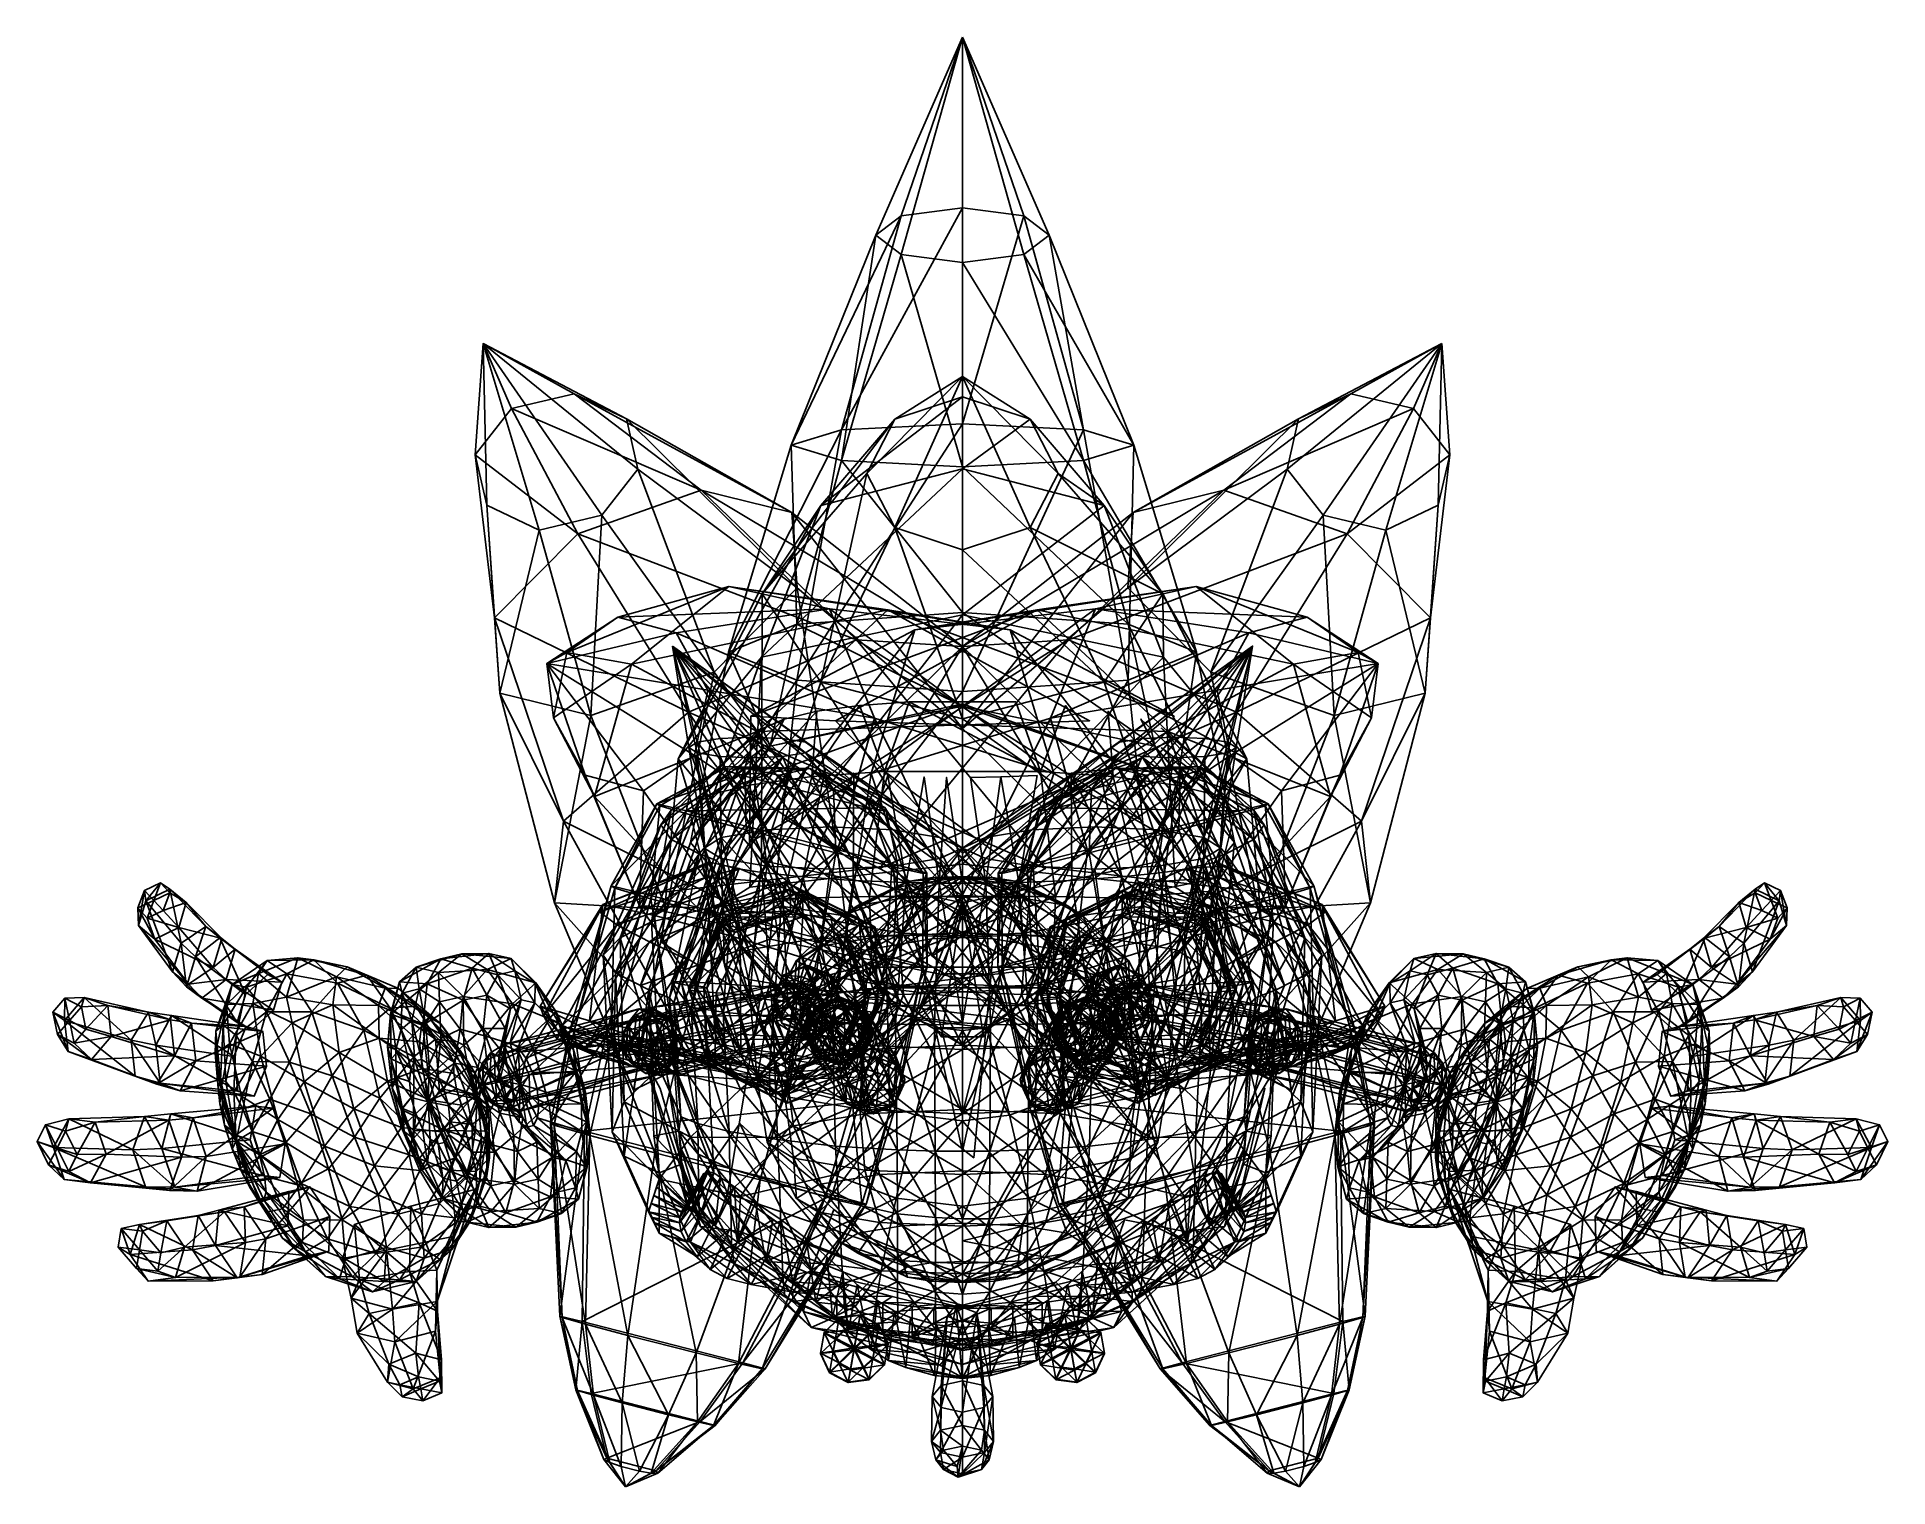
# Model space of a CAD drawing. Header units: inches. Extents: x -198 to 198, y -73 to 236.
import ezdxf

# ---------------------------------------------------------------- set-up
doc = ezdxf.new("R2010")
doc.units = ezdxf.units.IN
doc.header["$MEASUREMENT"] = 0
doc.layers.get('0').update_dxf_attribs({"color": 73, "true_color": 0x8fe057})

msp = doc.modelspace()

# ---------------------------------------------------------------- meshes
at = {"color": 7, "true_color": 0xffffff}
mesh = msp.add_polyface(dxfattribs=at)
corners = [(-42.91, 103.97, 290.48), (0, 144.15, 265.38), (-30.24, 136.33, 257.3), (0, 159.51, 219.9), (-14.46, 154.73, 217.28), (-42.77, 117.46, 237.79), (-20.46, 143.17, 210.94), (0, 163.86, 185.79), (0, 126.84, 201.97), (-14.46, 131.62, 204.6), (-82.13, 130.29, 313.88), (-22.64, 107.61, 333.51), (-55.83, 139.6, 309.44), (0, 106.19, 305.02), (-36.42, 134.8, 290.79), (0, 88.73, 271.85), (-35.27, 118.72, 268.85), (-101.58, 136.4, 264.27), (-98.76, 96.24, 279.56), (-99.91, 112.33, 301.5), (-104.04, 147.16, 272.67), (-96.32, 157.02, 277.73), (-82.95, 160.2, 276.47), (-71.76, 154.85, 269.65), (-69.31, 144.09, 261.25), (-53.06, 100.76, 256.47), (-77.02, 134.23, 256.19), (-79.35, 91.45, 260.91), (-90.39, 131.05, 257.45), (-102.36, 170.89, 249.26), (-35.36, 99.06, 380), (0, 153.8, 384.69), (-25.87, 152.46, 375.15), (-50, 105.04, 345.48), (-36.58, 149.21, 352.11), (-35.36, 111.01, 310.96), (-25.87, 145.96, 329.08), (0, 113.48, 296.66), (0, 144.61, 319.53), (0, 199.89, 365.02), (-13.09, 198.18, 360.43), (-18.51, 194.04, 349.37), (-13.09, 189.91, 338.31), (0, 236.38, 335.2)]
mesh.append_faces([[corners[k] for k in face] for face in [(0, 1, 2, 0), (1, 3, 2, 1), (2, 3, 4, 2), (2, 4, 5, 2), (5, 4, 6, 5), (7, 8, 9, 7), (7, 9, 6, 7), (7, 6, 4, 7), (7, 4, 3, 7), (10, 11, 12, 10), (12, 11, 13, 12), (12, 13, 14, 12), (14, 15, 16, 14), (17, 18, 19, 17), (17, 19, 20, 17), (20, 19, 10, 20), (20, 10, 21, 20), (21, 10, 12, 21), (21, 12, 22, 21), (22, 12, 14, 22), (22, 14, 23, 22), (23, 14, 16, 23), (23, 16, 24, 23), (24, 16, 25, 24), (24, 25, 26, 24), (26, 27, 28, 26), (28, 18, 17, 28), (21, 29, 20, 21), (20, 29, 17, 20), (17, 29, 28, 17), (28, 29, 26, 28), (26, 29, 24, 26), (24, 29, 23, 24), (23, 29, 22, 23), (22, 29, 21, 22), (30, 31, 32, 30), (33, 32, 34, 33), (35, 34, 36, 35), (35, 36, 37, 35), (37, 36, 38, 37), (31, 39, 32, 31), (32, 39, 40, 32), (32, 40, 34, 32), (34, 40, 41, 34), (34, 41, 36, 34), (36, 41, 42, 36), (36, 42, 38, 36), (43, 42, 41, 43), (43, 41, 40, 43)]], dxfattribs={"vtx3": -1, "color": 7})
mesh = msp.add_polyface(dxfattribs=at)
corners = [(0, 112.98, 303.39), (30.24, 136.33, 257.3), (0, 144.15, 265.38), (42.77, 117.46, 237.79), (20.46, 143.17, 210.94), (14.46, 154.73, 217.28), (0, 159.51, 219.9), (14.46, 131.62, 204.6), (0, 163.86, 185.79), (0, 126.84, 201.97), (22.64, 107.61, 333.51), (82.13, 130.29, 313.88), (55.83, 139.6, 309.44), (0, 106.19, 305.02), (36.42, 134.8, 290.79), (99.91, 112.33, 301.5), (101.58, 136.4, 264.27), (104.04, 147.16, 272.67), (96.32, 157.02, 277.73), (82.95, 160.2, 276.47), (71.76, 154.85, 269.65), (35.27, 118.72, 268.85), (69.31, 144.09, 261.25), (53.06, 100.76, 256.47), (102.36, 170.89, 249.26), (90.39, 131.05, 257.45), (77.02, 134.23, 256.19), (35.36, 99.06, 380), (36.58, 149.21, 352.11), (25.87, 152.46, 375.15), (0, 96.59, 394.3), (0, 153.8, 384.69), (0, 113.48, 296.66), (0, 144.61, 319.53), (35.36, 111.01, 310.96), (25.87, 145.96, 329.08), (50, 105.04, 345.48), (18.51, 194.04, 349.37), (13.09, 198.18, 360.43), (0, 199.89, 365.02), (-13.09, 189.91, 338.31), (0, 188.2, 333.72), (13.09, 189.91, 338.31), (0, 236.38, 335.2), (-13.09, 198.18, 360.43)]
mesh.append_faces([[corners[k] for k in face] for face in [(0, 1, 2, 0), (3, 4, 1, 3), (1, 4, 5, 1), (1, 5, 2, 1), (2, 5, 6, 2), (3, 7, 4, 3), (8, 6, 5, 8), (8, 5, 4, 8), (8, 4, 7, 8), (8, 7, 9, 8), (10, 11, 12, 10), (13, 12, 14, 13), (15, 16, 17, 15), (15, 17, 11, 15), (11, 17, 18, 11), (11, 18, 12, 11), (12, 18, 19, 12), (12, 19, 14, 12), (14, 19, 20, 14), (14, 20, 21, 14), (21, 20, 22, 21), (21, 22, 23, 21), (24, 18, 17, 24), (24, 17, 16, 24), (24, 16, 25, 24), (24, 25, 26, 24), (24, 26, 22, 24), (24, 22, 20, 24), (24, 20, 19, 24), (24, 19, 18, 24), (27, 28, 29, 27), (30, 29, 31, 30), (32, 33, 34, 32), (34, 33, 35, 34), (36, 35, 28, 36), (28, 37, 29, 28), (29, 37, 38, 29), (29, 38, 31, 29), (31, 38, 39, 31), (33, 40, 41, 33), (33, 41, 35, 33), (35, 41, 42, 35), (35, 42, 28, 35), (28, 42, 37, 28), (43, 39, 38, 43), (43, 38, 37, 43), (43, 37, 42, 43), (43, 42, 41, 43), (43, 41, 40, 43), (43, 44, 39, 43)]], dxfattribs={"vtx3": -1, "color": 7})
mesh = msp.add_polyface(dxfattribs=at)
corners = [(-38.08, 90.71, 309.07), (-45.53, 76.58, 333.7), (-31.09, 92.37, 317.73), (-32.19, 78.43, 343.39), (-21.99, 93.61, 324.27), (-16.66, 79.55, 349.27), (-11.38, 94.37, 328.23), (0, 112.98, 303.39), (0, 144.15, 265.38), (-42.91, 103.97, 290.48), (-30.24, 136.33, 257.3), (-60.69, 82.24, 259.32), (-42.77, 117.46, 237.79), (-42.91, 60.5, 228.17), (-20.46, 143.17, 210.94), (-30.24, 98.58, 218.27), (-14.46, 131.62, 204.6), (0, 90.76, 210.19), (0, 126.84, 201.97), (-27.12, 90.37, 306.03), (15.97, 114.02, 272.22), (-45.21, 91.31, 267.12), (-10.19, 109.74, 244.85), (-45.46, 64.37, 231.63), (-58.48, 92.17, 340.64), (17.73, 58.83, 346.62), (-22.64, 107.61, 333.51), (-98.76, 96.24, 279.56), (-85.2, 68.91, 322.24), (-99.91, 112.33, 301.5), (-82.13, 130.29, 313.88), (-36.42, 134.8, 290.79), (0, 106.19, 305.02), (0, 88.73, 271.85), (-35.27, 118.72, 268.85), (-27.34, 65.47, 253.45), (-53.06, 100.76, 256.47), (-63.18, 50.04, 260.58), (-79.35, 91.45, 260.91), (-77.02, 134.23, 256.19), (-90.39, 131.05, 257.45), (-43.82, 88.05, 287.32), (27.12, 90.37, 306.03), (-15.97, 114.02, 272.22), (-70.66, 102.44, 244.33), (-49.89, 119.04, 235.32), (10.19, 109.74, 244.85), (-28.41, 114.26, 219.06), (19.49, 79.1, 220.7), (-18.8, 90.91, 205.07), (-87.34, 91, 197.43), (-78.56, 74.19, 240.81), (-84.47, 104.96, 197.72), (-73.63, 112.46, 194.8), (-61.17, 109.11, 190.38), (-54.39, 96.87, 187.05), (-26.7, 62.66, 201.55), (-88.78, 102.58, 164.14), (-80.56, 78.77, 194.1), (-57.26, 82.92, 186.76), (-41.08, 84.91, 298.51), (-50, 105.04, 345.48), (-35.36, 111.01, 310.96), (0, 93.44, 283.45), (0, 96.59, 394.3), (0, 153.8, 384.69), (-35.36, 99.06, 380), (-25.87, 152.46, 375.15), (-36.58, 149.21, 352.11)]
mesh.append_faces([[corners[k] for k in face] for face in [(0, 1, 2, 0), (2, 3, 4, 2), (4, 5, 6, 4), (7, 8, 9, 7), (9, 10, 11, 9), (11, 10, 12, 11), (11, 12, 13, 11), (12, 14, 15, 12), (15, 14, 16, 15), (15, 16, 17, 15), (17, 16, 18, 17), (19, 20, 21, 19), (21, 22, 23, 21), (24, 25, 26, 24), (27, 28, 29, 27), (29, 28, 24, 29), (29, 24, 30, 29), (30, 24, 26, 30), (31, 32, 33, 31), (34, 35, 36, 34), (36, 37, 38, 36), (39, 36, 38, 39), (40, 38, 27, 40), (41, 42, 43, 41), (44, 41, 43, 44), (44, 43, 45, 44), (45, 43, 46, 45), (45, 46, 47, 45), (47, 48, 49, 47), (50, 51, 44, 50), (50, 44, 52, 50), (52, 44, 45, 52), (52, 45, 53, 52), (53, 45, 47, 53), (53, 47, 54, 53), (54, 47, 49, 54), (54, 49, 55, 54), (55, 49, 56, 55), (52, 57, 50, 52), (50, 57, 58, 50), (59, 57, 55, 59), (55, 57, 54, 55), (54, 57, 53, 54), (53, 57, 52, 53), (60, 61, 62, 60), (60, 62, 63, 60), (64, 65, 66, 64), (66, 67, 61, 66), (61, 68, 62, 61)]], dxfattribs={"vtx3": -1, "color": 7})
mesh = msp.add_polyface(dxfattribs=at)
corners = [(-11.38, 94.37, 328.23), (16.66, 79.55, 349.27), (11.38, 94.37, 328.23), (60.69, 82.24, 259.32), (42.77, 117.46, 237.79), (42.91, 103.97, 290.48), (30.24, 136.33, 257.3), (0, 112.98, 303.39), (0, 90.76, 210.19), (0, 126.84, 201.97), (30.24, 98.58, 218.27), (14.46, 131.62, 204.6), (58.48, 92.17, 340.64), (99.91, 112.33, 301.5), (82.13, 130.29, 313.88), (22.64, 107.61, 333.51), (55.83, 139.6, 309.44), (0, 106.19, 305.02), (36.42, 134.8, 290.79), (0, 88.73, 271.85), (35.27, 118.72, 268.85), (98.76, 96.24, 279.56), (101.58, 136.4, 264.27), (53.06, 100.76, 256.47), (69.31, 144.09, 261.25), (77.02, 134.23, 256.19), (79.35, 91.45, 260.91), (90.39, 131.05, 257.45), (43.82, 88.05, 287.32), (78.56, 74.19, 240.81), (70.66, 102.44, 244.33), (15.97, 114.02, 272.22), (49.89, 119.04, 235.32), (-10.19, 109.74, 244.85), (28.41, 114.26, 219.06), (-19.49, 79.1, 220.7), (18.8, 90.91, 205.07), (87.34, 91, 197.43), (84.47, 104.96, 197.72), (73.63, 112.46, 194.8), (61.17, 109.11, 190.38), (54.39, 96.87, 187.05), (88.78, 102.58, 164.14), (80.56, 78.77, 194.1), (68.1, 75.42, 189.68), (57.26, 82.92, 186.76), (-22.64, 107.61, 333.51), (37.81, 69.36, 311.6), (26.24, 62.94, 271.64), (-15.97, 114.02, 272.22), (45.21, 91.31, 267.12), (10.19, 109.74, 244.85), (45.46, 64.37, 231.63), (19.49, 79.1, 220.7), (0, 94, 277.23), (0, 93.44, 283.45), (48.63, 76.38, 287.75), (0, 113.48, 296.66), (41.08, 84.91, 298.51), (50, 105.04, 345.48), (36.58, 149.21, 352.11), (35.36, 99.06, 380), (25.87, 152.46, 375.15), (0, 96.59, 394.3), (35.36, 111.01, 310.96), (25.87, 145.96, 329.08)]
mesh.append_faces([[corners[k] for k in face] for face in [(0, 1, 2, 0), (3, 4, 5, 3), (5, 4, 6, 5), (5, 6, 7, 5), (8, 9, 10, 8), (10, 9, 11, 10), (10, 11, 4, 10), (12, 13, 14, 12), (12, 14, 15, 12), (15, 16, 17, 15), (17, 18, 19, 17), (19, 18, 20, 19), (21, 22, 13, 21), (23, 24, 25, 23), (23, 25, 26, 23), (26, 25, 27, 26), (26, 27, 21, 26), (21, 27, 22, 21), (28, 29, 30, 28), (28, 30, 31, 28), (31, 30, 32, 31), (31, 32, 33, 31), (33, 32, 34, 33), (33, 34, 35, 33), (35, 34, 36, 35), (30, 37, 38, 30), (30, 38, 32, 30), (32, 38, 39, 32), (32, 39, 34, 32), (34, 39, 40, 34), (34, 40, 36, 34), (36, 40, 41, 36), (42, 38, 37, 42), (42, 37, 43, 42), (42, 43, 44, 42), (42, 44, 45, 42), (42, 45, 41, 42), (42, 41, 40, 42), (42, 40, 39, 42), (42, 39, 38, 42), (46, 47, 17, 46), (17, 48, 19, 17), (49, 50, 51, 49), (51, 52, 53, 51), (54, 55, 56, 54), (55, 57, 58, 55), (59, 60, 61, 59), (61, 62, 63, 61), (64, 65, 59, 64)]], dxfattribs={"vtx3": -1, "color": 7})
mesh = msp.add_polyface(dxfattribs=at)
corners = [(-47.72, 58.77, 341.83), (-52.92, 45.39, 358.87), (-40.99, 55.99, 342.87), (-39.03, 41.27, 355.19), (-34.02, 52.64, 342.16), (-26.15, 37.22, 350.14), (-28.08, 48.5, 340.76), (-49.87, 49.94, 311.69), (-54.89, 56.9, 324.34), (-54.23, 50.33, 345.8), (-37.4, 31.09, 358.58), (-38.35, 52.42, 356.74), (-19.36, 37.74, 364.39), (-19.85, 52.79, 361.45), (-45.53, 76.58, 333.7), (-32.19, 78.43, 343.39), (-16.66, 79.55, 349.27), (-51.08, 28.12, 229.35), (-48.66, 58.85, 240.78), (-42.88, 57.93, 235.95), (-40.49, 27.02, 223.6), (-33.99, 57.01, 231.12), (-27.77, 25.71, 219.58), (-23.33, 56.24, 227.1), (-14.29, 25.59, 216.08), (-12, 55.81, 224.81), (-5.95, 25.42, 215.2), (-5, 55.67, 224.07), (-38.42, 82.5, 266.01), (-62.19, 64.98, 272.92), (-42.48, 84.54, 276.73), (-64.38, 68.13, 289.4), (-43.82, 88.05, 287.32), (-62.19, 71.25, 305.75), (-42.48, 88.77, 298.88), (-55.76, 74.13, 320.87), (-38.08, 90.71, 309.07), (-52.55, 60.53, 249.58), (-35.62, 81.24, 259.4), (-51.77, 59.63, 244.86), (-33.23, 80.41, 255.05), (-29.29, 79.79, 251.79), (-23.22, 79.17, 248.54), (-15.93, 78.65, 245.83), (-8.19, 78.35, 244.28), (-3.41, 78.26, 243.78), (0, 55.67, 224.07), (19.85, 52.79, 361.45), (16.66, 79.55, 349.27), (-11.38, 94.37, 328.23), (0, 59.72, 333.16), (0, 112.98, 303.39), (-45.4, 54.83, 316.13), (-42.91, 103.97, 290.48), (-64.2, 43.02, 275.04), (-42.91, 60.5, 228.17), (-30.24, 98.58, 218.27), (0, 51.5, 215.26), (0, 90.76, 210.19), (-17.73, 58.83, 346.62), (22.64, 107.61, 333.51), (-37.81, 69.36, 311.6), (0, 106.19, 305.02), (-26.24, 62.94, 271.64), (-45.46, 64.37, 231.63), (-19.49, 79.1, 220.7), (18.8, 90.91, 205.07), (-6.49, 40.05, 213.93), (-58.48, 92.17, 340.64), (-22.23, 37.51, 356.19), (17.73, 58.83, 346.62), (-18.8, 90.91, 205.07), (6.49, 40.05, 213.93), (-26.7, 62.66, 201.55), (-21.19, 15.45, 228.5), (-47.47, 46.06, 210.56), (-54.39, 96.87, 187.05), (-57.26, 82.92, 186.76), (-48.63, 76.38, 287.75), (-41.08, 84.91, 298.51), (0, 94, 277.23), (0, 35.21, 386.3), (0, 96.59, 394.3), (-41.08, 43.74, 371.24), (-35.36, 99.06, 380), (-58.09, 64.33, 334.87), (-50, 105.04, 345.48)]
mesh.append_faces([[corners[k] for k in face] for face in [(0, 1, 2, 0), (2, 1, 3, 2), (2, 3, 4, 2), (4, 5, 6, 4), (4, 6, 7, 4), (0, 2, 8, 0), (9, 10, 11, 9), (11, 12, 13, 11), (14, 11, 15, 14), (15, 13, 16, 15), (17, 18, 19, 17), (20, 19, 21, 20), (22, 21, 23, 22), (24, 23, 25, 24), (26, 25, 27, 26), (28, 29, 30, 28), (30, 31, 32, 30), (32, 33, 34, 32), (34, 35, 36, 34), (37, 38, 39, 37), (39, 38, 18, 39), (18, 40, 19, 18), (19, 41, 21, 19), (21, 42, 23, 21), (23, 43, 25, 23), (25, 44, 27, 25), (27, 45, 46, 27), (12, 47, 13, 12), (13, 47, 16, 13), (16, 48, 49, 16), (50, 51, 52, 50), (52, 53, 54, 52), (55, 56, 57, 55), (57, 56, 58, 57), (59, 60, 61, 59), (61, 62, 63, 61), (64, 65, 22, 64), (65, 66, 67, 65), (68, 69, 70, 68), (71, 72, 73, 71), (73, 72, 74, 73), (73, 74, 75, 73), (76, 73, 77, 76), (77, 73, 75, 77), (78, 79, 80, 78), (81, 82, 83, 81), (83, 82, 84, 83), (83, 84, 85, 83), (85, 84, 86, 85)]], dxfattribs={"vtx3": -1, "color": 7})
mesh = msp.add_polyface(dxfattribs=at)
corners = [(52.92, 45.39, 358.87), (47.72, 58.77, 341.83), (40.99, 55.99, 342.87), (39.03, 41.27, 355.19), (34.02, 52.64, 342.16), (26.15, 37.22, 350.14), (49.87, 49.94, 311.69), (52.55, 53.86, 317.45), (54.89, 56.9, 324.34), (54.23, 50.33, 345.8), (45.53, 76.58, 333.7), (38.35, 52.42, 356.74), (32.19, 78.43, 343.39), (19.85, 52.79, 361.45), (48.66, 58.85, 240.78), (51.08, 28.12, 229.35), (42.88, 57.93, 235.95), (40.49, 27.02, 223.6), (33.99, 57.01, 231.12), (27.77, 25.71, 219.58), (23.33, 56.24, 227.1), (14.29, 25.59, 216.08), (12, 55.81, 224.81), (5.96, 25.42, 215.2), (5, 55.67, 224.07), (0, 25.87, 216.06), (0, 55.67, 224.07), (-5, 55.67, 224.07), (55.76, 74.13, 320.87), (38.08, 90.71, 309.07), (31.09, 92.37, 317.73), (21.99, 93.61, 324.27), (16.66, 79.55, 349.27), (38.42, 82.5, 266.01), (52.55, 60.53, 249.58), (35.62, 81.24, 259.4), (33.23, 80.41, 255.05), (29.29, 79.79, 251.79), (23.22, 79.17, 248.54), (15.93, 78.65, 245.83), (8.19, 78.35, 244.28), (1.71, 78.26, 243.78), (19.36, 37.74, 364.39), (-19.36, 37.74, 364.39), (-16.66, 79.55, 349.27), (45.4, 54.83, 316.13), (42.91, 103.97, 290.48), (0, 59.72, 333.16), (0, 51.5, 215.26), (0, 90.76, 210.19), (42.91, 60.5, 228.17), (30.24, 98.58, 218.27), (60.69, 82.24, 259.32), (22.23, 37.51, 356.19), (85.2, 68.91, 322.24), (58.48, 92.17, 340.64), (-17.73, 58.83, 346.62), (22.64, 107.61, 333.51), (0, 62.09, 325.56), (43.82, 88.05, 287.32), (-27.12, 90.37, 306.03), (-6.49, 40.05, 213.93), (18.8, 90.91, 205.07), (26.7, 62.66, 201.55), (54.39, 96.87, 187.05), (57.26, 82.92, 186.76), (47.47, 46.06, 210.56), (-18.8, 90.91, 205.07), (19.49, 79.1, 220.7), (6.49, 40.05, 213.93), (41.08, 43.74, 371.24), (50, 105.04, 345.48), (35.36, 99.06, 380), (0, 35.21, 386.3), (0, 96.59, 394.3), (41.08, 84.91, 298.51), (35.36, 111.01, 310.96), (58.09, 64.33, 334.87)]
mesh.append_faces([[corners[k] for k in face] for face in [(0, 1, 2, 0), (0, 2, 3, 0), (3, 4, 5, 3), (6, 4, 7, 6), (7, 4, 8, 7), (8, 4, 2, 8), (9, 10, 11, 9), (11, 12, 13, 11), (14, 15, 16, 14), (16, 15, 17, 16), (16, 17, 18, 16), (18, 17, 19, 18), (18, 19, 20, 18), (20, 19, 21, 20), (20, 21, 22, 20), (22, 21, 23, 22), (22, 23, 24, 22), (24, 23, 25, 24), (24, 25, 26, 24), (25, 27, 26, 25), (28, 29, 10, 28), (10, 30, 12, 10), (12, 31, 32, 12), (33, 34, 35, 33), (35, 14, 36, 35), (36, 16, 37, 36), (37, 18, 38, 37), (38, 20, 22, 38), (39, 22, 40, 39), (40, 24, 41, 40), (42, 13, 43, 42), (44, 13, 32, 44), (45, 46, 47, 45), (48, 49, 50, 48), (50, 49, 51, 50), (50, 51, 52, 50), (53, 54, 55, 53), (53, 55, 56, 53), (56, 55, 57, 56), (58, 59, 60, 58), (61, 62, 63, 61), (62, 64, 63, 62), (63, 64, 65, 63), (63, 65, 66, 63), (67, 68, 69, 67), (70, 71, 72, 70), (70, 72, 73, 70), (73, 72, 74, 73), (75, 76, 77, 75)]], dxfattribs={"vtx3": -1, "color": 7})
mesh = msp.add_polyface(dxfattribs=at)
corners = [(90.16, 29.43, 367.25), (77.51, 49.55, 343.74), (76.77, 51.08, 355.67), (58.88, 39.38, 306.51), (49.87, 49.94, 311.69), (66.84, 43.11, 318.1), (52.55, 53.86, 317.45), (73.78, 46.76, 331.05), (54.89, 56.9, 324.34), (55.54, 59.29, 331.41), (54.06, 60.18, 338.57), (65.77, 48.78, 359.4), (47.72, 58.77, 341.83), (52.92, 45.39, 358.87), (67.01, 32.9, 254.45), (56.25, 61.95, 257.02), (74.08, 36.52, 273.39), (62.19, 64.98, 272.92), (76.7, 40.26, 293.03), (64.38, 68.13, 289.4), (73.1, 43.98, 312.51), (62.19, 71.25, 305.75), (66.42, 47.41, 330.51), (55.76, 74.13, 320.87), (54.23, 50.33, 345.8), (62.6, 31.21, 245.59), (52.55, 60.53, 249.58), (61.67, 30.14, 239.97), (51.77, 59.63, 244.86), (57.96, 29.21, 235.1), (48.66, 58.85, 240.78), (51.08, 28.12, 229.35), (38.42, 82.5, 266.01), (42.48, 84.54, 276.73), (43.82, 88.05, 287.32), (42.48, 88.77, 298.88), (64.2, 43.02, 275.04), (60.69, 82.24, 259.32), (45.4, 54.83, 316.13), (45.4, 31.22, 233.95), (42.91, 60.5, 228.17), (87.14, 51.46, 289.07), (98.76, 96.24, 279.56), (85.2, 68.91, 322.24), (99.91, 112.33, 301.5), (58.48, 92.17, 340.64), (63.18, 50.04, 260.58), (53.06, 100.76, 256.47), (79.35, 91.45, 260.91), (56.66, 50.37, 280.02), (68.95, 50.83, 226.82), (78.56, 74.19, 240.81), (80.56, 78.77, 194.1), (87.34, 91, 197.43), (70.66, 102.44, 244.33), (47.47, 46.06, 210.56), (57.26, 82.92, 186.76), (68.1, 75.42, 189.68), (48.63, 76.38, 287.75), (41.08, 84.91, 298.51), (68.77, 33.85, 313.17), (58.09, 64.33, 334.87), (50, 105.04, 345.48), (41.08, 43.74, 371.24), (35.36, 111.01, 310.96)]
mesh.append_faces([[corners[k] for k in face] for face in [(0, 1, 2, 0), (3, 4, 5, 3), (5, 6, 7, 5), (7, 6, 8, 7), (7, 8, 1, 7), (1, 8, 9, 1), (1, 9, 2, 1), (2, 9, 10, 2), (2, 10, 11, 2), (11, 10, 12, 11), (11, 12, 13, 11), (8, 12, 9, 8), (9, 12, 10, 9), (14, 15, 16, 14), (16, 15, 17, 16), (16, 17, 18, 16), (18, 19, 20, 18), (20, 21, 22, 20), (22, 23, 24, 22), (15, 14, 25, 15), (15, 25, 26, 15), (26, 25, 27, 26), (26, 27, 28, 26), (28, 27, 29, 28), (28, 29, 30, 28), (30, 29, 31, 30), (15, 32, 17, 15), (17, 33, 19, 17), (19, 34, 21, 19), (21, 35, 23, 21), (36, 37, 38, 36), (39, 40, 36, 39), (41, 42, 43, 41), (43, 42, 44, 43), (43, 44, 45, 43), (46, 47, 48, 46), (46, 48, 41, 46), (41, 48, 42, 41), (49, 50, 51, 49), (49, 51, 34, 49), (50, 52, 51, 50), (51, 52, 53, 51), (51, 53, 54, 51), (55, 56, 57, 55), (55, 57, 50, 55), (50, 57, 52, 50), (58, 59, 60, 58), (61, 62, 63, 61), (61, 64, 62, 61)]], dxfattribs={"vtx3": -1, "color": 7})
mesh = msp.add_polyface(dxfattribs=at)
corners = [(-73.78, 46.76, 331.05), (-89.46, 27.33, 352.84), (-77.51, 49.55, 343.74), (-90.16, 29.43, 367.25), (-76.77, 51.08, 355.67), (-79.65, 26.24, 368.57), (-65.77, 48.78, 359.4), (-62.67, 23.09, 367.36), (-52.92, 45.39, 358.87), (-49.87, 49.94, 311.69), (-66.84, 43.11, 318.1), (-52.55, 53.86, 317.45), (-54.89, 56.9, 324.34), (-55.54, 59.29, 331.41), (-54.06, 60.18, 338.57), (-47.72, 58.77, 341.83), (-66.42, 47.41, 330.51), (-52.89, 23.74, 348.32), (-54.23, 50.33, 345.8), (-56.25, 61.95, 257.02), (-67.01, 32.9, 254.45), (-74.08, 36.52, 273.39), (-62.19, 64.98, 272.92), (-76.7, 40.26, 293.03), (-64.38, 68.13, 289.4), (-73.1, 43.98, 312.51), (-62.19, 71.25, 305.75), (-55.76, 74.13, 320.87), (-45.53, 76.58, 333.7), (-62.59, 31.21, 245.59), (-52.55, 60.53, 249.58), (-61.67, 30.14, 239.97), (-51.77, 59.63, 244.86), (-57.96, 29.21, 235.1), (-48.66, 58.85, 240.78), (-38.42, 82.5, 266.01), (-64.2, 43.02, 275.04), (-60.69, 82.24, 259.32), (-45.4, 31.22, 233.95), (-87.14, 51.46, 289.07), (-57.13, 17.9, 334.7), (-85.2, 68.91, 322.24), (-22.23, 37.51, 356.19), (-58.48, 92.17, 340.64), (-63.18, 50.04, 260.58), (-70.24, 11.47, 294.74), (-98.76, 96.24, 279.56), (-79.35, 91.45, 260.91), (-68.95, 50.83, 226.82), (-47.35, 19.73, 255.87), (-56.66, 50.37, 280.02), (-78.56, 74.19, 240.81), (-43.82, 88.05, 287.32), (-70.66, 102.44, 244.33), (-47.47, 46.06, 210.56), (-80.56, 78.77, 194.1), (-87.34, 91, 197.43), (-57.26, 82.92, 186.76), (-68.1, 75.42, 189.68), (-88.78, 102.58, 164.14), (-68.77, 33.85, 313.17), (-41.08, 43.74, 371.24), (-58.09, 64.33, 334.87), (-48.63, 76.38, 287.75), (-50, 105.04, 345.48), (-41.08, 84.91, 298.51)]
mesh.append_faces([[corners[k] for k in face] for face in [(0, 1, 2, 0), (2, 3, 4, 2), (4, 5, 6, 4), (6, 7, 8, 6), (9, 10, 11, 9), (11, 10, 0, 11), (11, 0, 12, 11), (12, 0, 2, 12), (12, 2, 13, 12), (13, 2, 4, 13), (13, 4, 14, 13), (14, 4, 6, 14), (14, 6, 15, 14), (15, 6, 8, 15), (16, 17, 18, 16), (19, 20, 21, 19), (19, 21, 22, 19), (22, 21, 23, 22), (22, 23, 24, 22), (24, 25, 26, 24), (26, 16, 27, 26), (27, 18, 28, 27), (29, 19, 30, 29), (31, 30, 32, 31), (33, 32, 34, 33), (19, 35, 30, 19), (36, 37, 38, 36), (39, 40, 41, 39), (41, 40, 42, 41), (41, 42, 43, 41), (44, 45, 39, 44), (46, 39, 41, 46), (47, 44, 39, 47), (47, 39, 46, 47), (48, 49, 50, 48), (48, 50, 51, 48), (51, 50, 52, 51), (51, 52, 53, 51), (54, 49, 48, 54), (55, 48, 51, 55), (55, 51, 56, 55), (57, 54, 58, 57), (58, 54, 48, 58), (58, 48, 55, 58), (55, 59, 58, 55), (58, 59, 57, 58), (60, 61, 62, 60), (60, 62, 63, 60), (62, 64, 65, 62)]], dxfattribs={"vtx3": -1, "color": 7})
mesh = msp.add_polyface(dxfattribs=at)
corners = [(0, 56.99, 174), (-6.77, 56.83, 185.92), (-11.73, 56, 181.03), (-13.55, 54.87, 174.35), (-11.73, 53.74, 167.67), (-6.77, 52.91, 162.78), (-12.89, 52.45, 197.4), (-55.17, 63.18, 165.2), (-45.68, 41.45, 195.28), (-51.56, 65.42, 178.48), (-31.69, 43.78, 209.08), (-41.7, 67.07, 188.2), (-12.58, 44.63, 214.12), (-28.24, 67.67, 191.76), (6.53, 43.78, 209.08), (-14.77, 67.07, 188.2), (20.51, 41.45, 195.28), (-4.92, 65.42, 178.48), (-51.56, 60.93, 151.92), (-50.8, 38.26, 176.44), (-58.46, 84.64, 149.71), (-56.66, 85.75, 156.31), (-51.77, 86.57, 161.13), (-45.08, 86.87, 162.9), (-38.4, 86.57, 161.13), (-33.5, 85.75, 156.31), (0, 63.18, 165.2), (-31.71, 84.64, 149.71), (-4.92, 60.93, 151.92), (-33.5, 83.52, 143.12), (-14.77, 59.29, 142.21), (-38.4, 82.71, 138.3), (-28.24, 58.69, 138.65), (-45.08, 82.41, 136.53), (-41.7, 59.29, 142.21), (-51.77, 82.71, 138.3), (-56.66, 83.52, 143.12), (-61.93, 106.29, 126.66)]
mesh.append_faces([[corners[k] for k in face] for face in [(0, 1, 2, 0), (0, 2, 3, 0), (0, 3, 4, 0), (0, 4, 5, 0), (1, 2, 6, 1), (7, 8, 9, 7), (9, 10, 11, 9), (11, 10, 12, 11), (11, 12, 13, 11), (13, 12, 14, 13), (13, 14, 15, 13), (15, 16, 17, 15), (18, 19, 7, 18), (20, 7, 9, 20), (20, 9, 21, 20), (21, 9, 11, 21), (21, 11, 22, 21), (22, 11, 13, 22), (22, 13, 23, 22), (23, 13, 15, 23), (23, 15, 24, 23), (24, 15, 17, 24), (24, 17, 25, 24), (25, 17, 26, 25), (25, 26, 27, 25), (27, 26, 28, 27), (27, 28, 29, 27), (29, 28, 30, 29), (29, 30, 31, 29), (31, 30, 32, 31), (31, 32, 33, 31), (33, 32, 34, 33), (33, 34, 35, 33), (35, 34, 18, 35), (35, 18, 36, 35), (36, 18, 7, 36), (36, 7, 20, 36), (37, 33, 35, 37), (37, 35, 36, 37), (37, 36, 20, 37), (37, 20, 21, 37), (37, 21, 22, 37), (37, 22, 23, 37), (37, 23, 24, 37), (37, 24, 25, 37), (37, 25, 27, 37), (37, 27, 29, 37), (37, 29, 31, 37), (37, 31, 33, 37)]], dxfattribs={"vtx3": -1, "color": 7})
mesh = msp.add_polyface(dxfattribs=at)
corners = [(25.77, 48.73, 175.39), (22.32, 50.88, 188.1), (35.48, 39.16, 177.01), (30.72, 42.12, 194.5), (12.89, 52.45, 197.4), (17.74, 44.29, 207.3), (17.74, 34.04, 146.72), (30.72, 36.21, 159.52), (22.32, 46.58, 162.69), (41.7, 27.11, 179.05), (36.12, 30.59, 199.61), (50.8, 38.26, 176.44), (55.17, 63.18, 165.2), (45.68, 41.45, 195.28), (51.56, 65.42, 178.48), (31.69, 43.78, 209.08), (41.7, 67.07, 188.2), (12.58, 44.63, 214.12), (28.24, 67.67, 191.76), (31.69, 32.74, 143.81), (28.24, 58.69, 138.65), (41.7, 59.29, 142.21), (45.68, 35.07, 157.6), (51.56, 60.93, 151.92), (58.46, 84.64, 149.71), (56.67, 85.75, 156.31), (51.77, 86.57, 161.13), (45.08, 86.87, 162.9), (14.77, 67.07, 188.2), (38.4, 86.57, 161.13), (14.77, 59.29, 142.21), (33.5, 83.52, 143.12), (38.4, 82.71, 138.3), (45.08, 82.41, 136.53), (51.77, 82.71, 138.3), (56.67, 83.52, 143.12), (61.93, 106.29, 126.66), (33.5, 85.75, 156.31), (31.71, 84.64, 149.71)]
mesh.append_faces([[corners[k] for k in face] for face in [(0, 1, 2, 0), (2, 3, 1, 2), (1, 4, 3, 1), (3, 5, 4, 3), (6, 7, 8, 6), (8, 0, 7, 8), (7, 2, 0, 7), (2, 3, 9, 2), (3, 5, 10, 3), (11, 12, 13, 11), (13, 12, 14, 13), (13, 14, 15, 13), (15, 14, 16, 15), (15, 16, 17, 15), (17, 16, 18, 17), (19, 20, 21, 19), (19, 21, 22, 19), (22, 21, 23, 22), (22, 23, 11, 22), (11, 23, 12, 11), (12, 24, 14, 12), (14, 24, 25, 14), (14, 25, 16, 14), (16, 25, 26, 16), (16, 26, 18, 16), (18, 26, 27, 18), (18, 27, 28, 18), (28, 27, 29, 28), (30, 31, 32, 30), (30, 32, 20, 30), (20, 32, 33, 20), (20, 33, 21, 20), (21, 33, 34, 21), (21, 34, 23, 21), (23, 34, 35, 23), (23, 35, 12, 23), (12, 35, 24, 12), (33, 36, 34, 33), (34, 36, 35, 34), (35, 36, 24, 35), (24, 36, 25, 24), (25, 36, 26, 25), (26, 36, 27, 26), (27, 36, 29, 27), (29, 36, 37, 29), (37, 36, 38, 37), (38, 36, 31, 38), (31, 36, 32, 31), (32, 36, 33, 32)]], dxfattribs={"vtx3": -1, "color": 7})
mesh = msp.add_polyface(dxfattribs=at)
corners = [(13.55, 54.87, 174.35), (0, 56.99, 174), (11.73, 56, 181.03), (6.78, 56.83, 185.92), (0, 57.13, 187.71), (-6.77, 56.83, 185.92), (0, 52.61, 160.99), (6.78, 52.91, 162.78), (11.73, 53.74, 167.67), (25.77, 48.73, 175.39), (22.32, 50.88, 188.1), (12.89, 52.45, 197.4), (0, 53.03, 200.81), (0, 44.43, 149.98), (12.89, 45.01, 153.38), (22.32, 46.58, 162.69), (17.74, 44.29, 207.3), (0, 45.08, 211.99), (0, 33.25, 142.03), (17.74, 34.04, 146.72), (20.85, 33.13, 214.66), (0, 34.07, 220.17), (-12.58, 44.63, 214.12), (21.92, 20.08, 218.75), (6.53, 43.78, 209.08), (37.98, 17.41, 202.93), (20.51, 41.45, 195.28), (-14.77, 67.07, 188.2), (-4.92, 65.42, 178.48), (25.63, 38.26, 176.44), (0, 63.18, 165.2), (20.51, 35.07, 157.6), (-4.92, 60.93, 151.92), (6.53, 32.74, 143.81), (12.58, 44.63, 214.12), (28.24, 67.67, 191.76), (-6.53, 43.78, 209.08), (14.77, 67.07, 188.2), (-6.53, 32.74, 143.81), (4.92, 60.93, 151.92), (14.77, 59.29, 142.21), (12.58, 31.89, 138.76), (28.24, 58.69, 138.65), (31.69, 32.74, 143.81), (38.4, 86.57, 161.13), (4.92, 65.42, 178.48), (33.5, 85.75, 156.31), (31.71, 84.64, 149.71), (33.5, 83.52, 143.12), (-4.48, 36.29, 146.32), (4.48, 36.29, 146.32), (0, 51.89, 103.76), (8.96, 29.56, 142.43)]
mesh.append_faces([[corners[k] for k in face] for face in [(0, 1, 2, 0), (1, 2, 3, 1), (1, 3, 4, 1), (1, 4, 5, 1), (1, 6, 7, 1), (1, 7, 8, 1), (1, 8, 0, 1), (0, 2, 9, 0), (9, 10, 2, 9), (2, 3, 10, 2), (10, 11, 3, 10), (3, 4, 11, 3), (12, 11, 4, 12), (4, 5, 12, 4), (6, 7, 13, 6), (13, 14, 7, 13), (7, 8, 14, 7), (14, 15, 8, 14), (8, 0, 15, 8), (15, 9, 0, 15), (11, 12, 16, 11), (17, 16, 12, 17), (13, 14, 18, 13), (14, 15, 19, 14), (16, 17, 20, 16), (21, 20, 17, 21), (22, 23, 24, 22), (24, 25, 26, 24), (27, 24, 26, 27), (28, 26, 29, 28), (28, 29, 30, 28), (30, 29, 31, 30), (30, 31, 32, 30), (32, 31, 33, 32), (34, 35, 36, 34), (36, 35, 37, 36), (38, 39, 40, 38), (38, 40, 41, 38), (41, 40, 42, 41), (41, 42, 43, 41), (37, 44, 45, 37), (45, 44, 46, 45), (45, 46, 30, 45), (30, 46, 47, 30), (30, 47, 39, 30), (39, 47, 48, 39), (39, 48, 40, 39), (49, 50, 51, 49), (50, 52, 51, 50)]], dxfattribs={"vtx3": -1, "color": 7})
mesh = msp.add_polyface(dxfattribs=at)
corners = [(-76.56, -67.4, 6.65), (-82.18, -52.7, 10.76), (-75.29, -68.07, 9.03), (-78.79, -53.67, 16.8), (-72.91, -68.9, 10.61), (-72.67, -55.3, 20.8), (-68.99, -69.91, 10.61), (-62.77, -57.85, 20.8), (-66.5, -70.32, 9.03), (-56.62, -59.36, 16.79), (-65.07, -70.36, 6.65), (-53.19, -60.14, 10.76), (-65.45, -69.81, 3.48), (-52.79, -60.14, 3.9), (-55.99, -59.27, 1.56), (-75.97, -67.11, 3.48), (-79.3, -53.29, 1.56), (-82.53, -52.5, 3.9), (-85.48, -37.07, 15.07), (-80.49, -38.5, 24.13), (-71.48, -40.92, 30.13), (-56.89, -44.66, 30.13), (-47.83, -46.89, 24.13), (-42.77, -48.04, 15.07), (-42.17, -48.03, 4.77), (-46.9, -46.76, 1.26), (-81.24, -37.94, 1.26), (-85.99, -36.77, 4.77), (-87.21, 3.99, 23.35), (-79.54, 1.77, 38.37), (-65.67, -1.95, 48.33), (-43.21, -7.72, 48.33), (-29.26, -11.14, 38.37), (-21.47, -12.89, 23.35), (-20.55, -12.85, 6.26), (-27.82, -10.89, 0.42), (-80.68, 2.69, 0.42), (-88, 4.47, 6.26), (-74.22, 54.59, 25.29), (-75.05, 21.91, 42.18), (-66.56, 52.35, 42.32), (-60.83, 18.07, 53.27), (-52.69, 48.6, 53.61), (-37.81, 12.16, 53.27), (-30.24, 42.84, 53.61), (-23.5, 8.67, 42.18), (-16.28, 39.44, 42.31), (-15.51, 6.89, 25.48), (-8.48, 37.71, 25.29), (-14.56, 6.96, 6.48), (-7.55, 37.79, 5.93), (-22.01, 8.98, -0.01), (-14.82, 39.77, -0.68), (-76.21, 22.89, -0.01), (-67.68, 53.34, -0.68), (-83.71, 24.71, 6.48), (-75, 55.11, 5.93), (-82.91, 24.2, 25.48), (-64.64, 72.18, 21.13), (-58.08, 70.26, 35.69), (-46.22, 67.06, 45.35), (-27.02, 62.13, 45.35), (-15.08, 59.22, 35.69), (-8.41, 57.74, 21.13), (-7.61, 57.81, 4.57), (-13.83, 59.5, -1.09), (-59.04, 71.11, -1.09), (-65.3, 72.63, 4.57), (-50.68, 80.61, 12), (-46.51, 80.21, 20.72), (-39.19, 78.77, 26.5), (-27.54, 75.77, 26.5), (-20.43, 73.51, 20.72), (-16.58, 71.86, 12), (-16.32, 71.04, 2.08), (-20.16, 71.77, -1.31), (-47.58, 78.81, -1.31), (-51.31, 80.02, 2.08), (-71.94, -73.28, 5.74), (-32.63, 80.13, 5.78)]
mesh.append_faces([[corners[k] for k in face] for face in [(0, 1, 2, 0), (2, 1, 3, 2), (2, 3, 4, 2), (4, 3, 5, 4), (4, 5, 6, 4), (6, 5, 7, 6), (6, 7, 8, 6), (8, 7, 9, 8), (8, 9, 10, 8), (10, 9, 11, 10), (10, 11, 12, 10), (12, 11, 13, 12), (12, 13, 14, 12), (12, 14, 15, 12), (15, 14, 16, 15), (15, 16, 17, 15), (15, 17, 0, 15), (0, 17, 1, 0), (1, 18, 3, 1), (3, 18, 19, 3), (3, 19, 5, 3), (5, 19, 20, 5), (5, 20, 7, 5), (7, 20, 21, 7), (7, 21, 9, 7), (9, 21, 22, 9), (9, 22, 11, 9), (11, 22, 23, 11), (11, 23, 13, 11), (13, 23, 24, 13), (13, 24, 14, 13), (14, 24, 25, 14), (14, 25, 16, 14), (16, 25, 26, 16), (16, 26, 17, 16), (17, 26, 27, 17), (17, 27, 1, 17), (1, 27, 18, 1), (18, 28, 19, 18), (19, 29, 20, 19), (20, 30, 21, 20), (21, 31, 22, 21), (22, 32, 23, 22), (23, 33, 24, 23), (24, 34, 25, 24), (25, 35, 26, 25), (26, 36, 27, 26), (27, 37, 18, 27), (39, 38, 40, 39), (41, 40, 42, 41), (42, 43, 44, 42), (45, 44, 46, 45), (47, 46, 48, 47), (49, 48, 50, 49), (51, 50, 52, 51), (53, 52, 54, 53), (55, 54, 56, 55), (57, 56, 38, 57), (38, 58, 40, 38), (40, 58, 59, 40), (40, 59, 42, 40), (42, 59, 60, 42), (42, 60, 44, 42), (44, 60, 61, 44), (44, 61, 46, 44), (46, 61, 62, 46), (46, 62, 48, 46), (48, 62, 63, 48), (48, 63, 50, 48), (50, 63, 64, 50), (50, 64, 52, 50), (52, 64, 65, 52), (52, 65, 54, 52), (54, 65, 66, 54), (54, 66, 56, 54), (56, 66, 67, 56), (56, 67, 38, 56), (38, 67, 58, 38), (58, 68, 59, 58), (59, 68, 69, 59), (59, 69, 60, 59), (60, 69, 70, 60), (60, 70, 61, 60), (61, 70, 71, 61), (61, 71, 62, 61), (62, 71, 72, 62), (62, 72, 63, 62), (63, 72, 73, 63), (63, 73, 64, 63), (64, 73, 74, 64), (64, 74, 65, 64), (65, 74, 75, 65), (65, 75, 66, 65), (66, 75, 76, 66), (66, 76, 67, 66), (67, 76, 77, 67), (67, 77, 58, 67), (58, 77, 68, 58), (78, 0, 2, 78), (78, 2, 4, 78), (78, 4, 6, 78), (78, 6, 8, 78), (78, 8, 10, 78), (78, 10, 12, 78), (78, 12, 15, 78), (78, 15, 0, 78), (68, 79, 69, 68), (69, 79, 70, 69), (70, 79, 71, 70), (71, 79, 72, 71), (72, 79, 73, 72), (73, 79, 74, 73), (74, 79, 75, 74), (75, 79, 76, 75), (76, 79, 77, 76), (77, 79, 68, 77), (41, 42, 43, 41), (40, 41, 39, 40), (38, 39, 57, 38), (43, 44, 45, 43), (45, 46, 47, 45), (55, 56, 57, 55), (47, 48, 49, 47), (49, 50, 51, 49), (55, 53, 54, 55), (51, 52, 53, 51), (22, 31, 32, 22), (23, 32, 33, 23), (24, 33, 34, 24), (25, 34, 35, 25), (31, 21, 30, 31), (30, 20, 29, 30), (29, 19, 28, 29), (28, 18, 37, 28), (27, 36, 37, 27), (36, 26, 35, 36), (28, 57, 29, 28), (29, 57, 39, 29), (29, 39, 30, 29), (30, 39, 41, 30), (30, 41, 31, 30), (31, 41, 43, 31), (31, 43, 32, 31), (32, 43, 45, 32), (32, 45, 33, 32), (33, 45, 47, 33), (33, 47, 34, 33), (34, 47, 49, 34), (34, 49, 35, 34), (35, 49, 51, 35), (35, 51, 36, 35), (36, 51, 53, 36), (36, 53, 37, 36), (37, 53, 55, 37), (37, 55, 28, 37), (28, 55, 57, 28), (42, 44, 43, 42)]], dxfattribs={"vtx3": -1, "color": 7})
mesh = msp.add_polyface(dxfattribs=at)
corners = [(76.56, -67.4, 6.65), (82.18, -52.7, 10.76), (75.29, -68.07, 9.03), (78.79, -53.67, 16.8), (72.91, -68.9, 10.61), (72.67, -55.3, 20.8), (68.99, -69.91, 10.61), (62.77, -57.85, 20.8), (66.5, -70.32, 9.03), (56.62, -59.36, 16.79), (65.07, -70.36, 6.65), (53.19, -60.14, 10.76), (65.45, -69.81, 3.48), (52.79, -60.14, 3.9), (55.99, -59.27, 1.56), (75.97, -67.11, 3.48), (79.3, -53.29, 1.56), (82.53, -52.5, 3.9), (85.48, -37.07, 15.07), (80.49, -38.5, 24.13), (71.48, -40.92, 30.13), (56.89, -44.66, 30.13), (47.83, -46.89, 24.13), (42.77, -48.04, 15.07), (42.18, -48.03, 4.77), (46.9, -46.76, 1.26), (81.24, -37.94, 1.26), (85.99, -36.77, 4.77), (87.21, 3.99, 23.35), (79.54, 1.77, 38.37), (65.67, -1.95, 48.33), (43.22, -7.72, 48.33), (29.26, -11.14, 38.37), (21.47, -12.89, 23.35), (20.55, -12.85, 6.26), (27.82, -10.89, 0.42), (80.68, 2.69, 0.42), (88, 4.47, 6.26), (74.22, 54.59, 25.29), (75.05, 21.91, 42.18), (66.56, 52.35, 42.32), (60.83, 18.07, 53.27), (52.69, 48.6, 53.61), (37.81, 12.16, 53.27), (30.24, 42.84, 53.61), (23.5, 8.67, 42.18), (16.28, 39.44, 42.31), (15.51, 6.89, 25.48), (8.48, 37.71, 25.29), (14.56, 6.96, 6.48), (7.55, 37.79, 5.93), (22.01, 8.98, -0.01), (14.82, 39.77, -0.68), (76.21, 22.89, -0.01), (67.68, 53.34, -0.68), (83.71, 24.71, 6.48), (75, 55.11, 5.93), (82.91, 24.2, 25.48), (64.64, 72.18, 21.13), (58.08, 70.26, 35.69), (46.22, 67.06, 45.35), (27.02, 62.13, 45.35), (15.08, 59.22, 35.69), (8.41, 57.74, 21.13), (7.61, 57.81, 4.57), (13.83, 59.5, -1.09), (59.04, 71.11, -1.09), (65.3, 72.63, 4.57), (50.68, 80.61, 12), (46.51, 80.21, 20.72), (39.19, 78.77, 26.5), (27.54, 75.77, 26.5), (20.43, 73.51, 20.72), (16.58, 71.86, 12), (16.32, 71.04, 2.08), (20.16, 71.77, -1.31), (47.58, 78.81, -1.31), (51.31, 80.02, 2.08), (71.94, -73.28, 5.74), (32.63, 80.13, 5.78)]
mesh.append_faces([[corners[k] for k in face] for face in [(0, 1, 2, 0), (2, 1, 3, 2), (2, 3, 4, 2), (4, 3, 5, 4), (4, 5, 6, 4), (6, 5, 7, 6), (6, 7, 8, 6), (8, 7, 9, 8), (8, 9, 10, 8), (10, 9, 11, 10), (10, 11, 12, 10), (12, 11, 13, 12), (12, 13, 14, 12), (12, 14, 15, 12), (15, 14, 16, 15), (15, 16, 17, 15), (15, 17, 0, 15), (0, 17, 1, 0), (1, 18, 3, 1), (3, 18, 19, 3), (3, 19, 5, 3), (5, 19, 20, 5), (5, 20, 7, 5), (7, 20, 21, 7), (7, 21, 9, 7), (9, 21, 22, 9), (9, 22, 11, 9), (11, 22, 23, 11), (11, 23, 13, 11), (13, 23, 24, 13), (13, 24, 14, 13), (14, 24, 25, 14), (14, 25, 16, 14), (16, 25, 26, 16), (16, 26, 17, 16), (17, 26, 27, 17), (17, 27, 1, 17), (1, 27, 18, 1), (18, 28, 19, 18), (19, 29, 20, 19), (20, 30, 21, 20), (21, 31, 22, 21), (22, 32, 23, 22), (23, 33, 24, 23), (24, 34, 25, 24), (25, 35, 26, 25), (26, 36, 27, 26), (27, 37, 18, 27), (39, 38, 40, 39), (41, 40, 42, 41), (42, 43, 44, 42), (45, 44, 46, 45), (47, 46, 48, 47), (49, 48, 50, 49), (51, 50, 52, 51), (53, 52, 54, 53), (55, 54, 56, 55), (57, 56, 38, 57), (38, 58, 40, 38), (40, 58, 59, 40), (40, 59, 42, 40), (42, 59, 60, 42), (42, 60, 44, 42), (44, 60, 61, 44), (44, 61, 46, 44), (46, 61, 62, 46), (46, 62, 48, 46), (48, 62, 63, 48), (48, 63, 50, 48), (50, 63, 64, 50), (50, 64, 52, 50), (52, 64, 65, 52), (52, 65, 54, 52), (54, 65, 66, 54), (54, 66, 56, 54), (56, 66, 67, 56), (56, 67, 38, 56), (38, 67, 58, 38), (58, 68, 59, 58), (59, 68, 69, 59), (59, 69, 60, 59), (60, 69, 70, 60), (60, 70, 61, 60), (61, 70, 71, 61), (61, 71, 62, 61), (62, 71, 72, 62), (62, 72, 63, 62), (63, 72, 73, 63), (63, 73, 64, 63), (64, 73, 74, 64), (64, 74, 65, 64), (65, 74, 75, 65), (65, 75, 66, 65), (66, 75, 76, 66), (66, 76, 67, 66), (67, 76, 77, 67), (67, 77, 58, 67), (58, 77, 68, 58), (78, 0, 2, 78), (78, 2, 4, 78), (78, 4, 6, 78), (78, 6, 8, 78), (78, 8, 10, 78), (78, 10, 12, 78), (78, 12, 15, 78), (78, 15, 0, 78), (68, 79, 69, 68), (69, 79, 70, 69), (70, 79, 71, 70), (71, 79, 72, 71), (72, 79, 73, 72), (73, 79, 74, 73), (74, 79, 75, 74), (75, 79, 76, 75), (76, 79, 77, 76), (77, 79, 68, 77), (41, 42, 43, 41), (40, 41, 39, 40), (38, 39, 57, 38), (43, 44, 45, 43), (45, 46, 47, 45), (55, 56, 57, 55), (47, 48, 49, 47), (49, 50, 51, 49), (55, 53, 54, 55), (51, 52, 53, 51), (22, 31, 32, 22), (23, 32, 33, 23), (24, 33, 34, 24), (25, 34, 35, 25), (31, 21, 30, 31), (30, 20, 29, 30), (29, 19, 28, 29), (28, 18, 37, 28), (27, 36, 37, 27), (36, 26, 35, 36), (28, 57, 29, 28), (29, 57, 39, 29), (29, 39, 30, 29), (30, 39, 41, 30), (30, 41, 31, 30), (31, 41, 43, 31), (31, 43, 32, 31), (32, 43, 45, 32), (32, 45, 33, 32), (33, 45, 47, 33), (33, 47, 34, 33), (34, 47, 49, 34), (34, 49, 35, 34), (35, 49, 51, 35), (35, 51, 36, 35), (36, 51, 53, 36), (36, 53, 37, 36), (37, 53, 55, 37), (37, 55, 28, 37), (28, 55, 57, 28), (42, 44, 43, 42)]], dxfattribs={"vtx3": -1, "color": 7})
mesh = msp.add_polyface(dxfattribs=at)
corners = [(52.89, 23.74, 348.32), (47.42, 11.68, 352.12), (64.78, 16.19, 334.3), (33.53, 22.56, 361.27), (27.38, 15.24, 363.58), (5.19, 24.8, 368.47), (0, 24.18, 368.67), (10.02, 6.09, 366.47), (10.02, 26.63, 367.9), (19.36, 9.62, 365.35), (14.17, 29.54, 366.98), (37.4, 31.09, 358.58), (17.36, 33.33, 365.79), (-17.36, 33.33, 365.79), (-14.17, 29.54, 366.98), (61.4, 19.47, 364.06), (62.67, 23.09, 367.36), (46.86, 17.05, 360.02), (45.24, 20.16, 364.61), (33.48, 14.27, 354.7), (28.7, 17.93, 358.64), (65.77, 48.78, 359.4), (52.92, 45.39, 358.87), (39.03, 41.27, 355.19), (50.02, 15.09, 354.08), (62.6, 17.56, 358.67), (40.21, 13.31, 346.59), (54.23, 50.33, 345.8), (38.35, 52.42, 356.74), (19.36, 37.74, 364.39), (62.6, 31.21, 245.59), (60.58, 2.74, 249.24), (60.15, 5.78, 244.77), (61.67, 30.14, 239.97), (56.53, 4.34, 240.12), (57.96, 29.21, 235.1), (49.82, 2.63, 234.64), (51.08, 28.12, 229.35), (39.5, 0.93, 229.15), (40.49, 27.02, 223.6), (27.1, -0.49, 224.58), (27.77, 25.71, 219.58), (13.94, -1.3, 221.98), (14.29, 25.59, 216.08), (5.81, -1.56, 221.13), (5.96, 25.42, 215.2), (0, -1.56, 221.13), (0, 25.87, 216.06), (57.13, 17.9, 334.7), (85.2, 68.91, 322.24), (22.23, 37.51, 356.19), (50.16, 22.01, 259.71), (63.18, 50.04, 260.58), (70.24, 11.47, 294.74), (47.35, 19.73, 255.87), (68.95, 50.83, 226.82), (56.66, 50.37, 280.02), (-6.49, 40.05, 213.93), (26.7, 62.66, 201.55), (21.19, 15.45, 228.5), (47.47, 46.06, 210.56), (68.77, 33.85, 313.17), (58.09, 64.33, 334.87), (50.2, -10.59, 340.29), (41.08, 43.74, 371.24), (49.03, 18.16, 351.7), (60.57, 14.65, 319.43), (67.49, 19.37, 327.09)]
mesh.append_faces([[corners[k] for k in face] for face in [(0, 1, 2, 0), (3, 4, 1, 3), (1, 0, 3, 1), (5, 6, 7, 5), (8, 5, 9, 8), (9, 4, 8, 9), (4, 3, 10, 4), (3, 11, 12, 3), (10, 12, 13, 10), (8, 10, 14, 8), (15, 16, 17, 15), (17, 16, 18, 17), (17, 18, 19, 17), (19, 18, 20, 19), (16, 21, 22, 16), (16, 22, 18, 16), (18, 22, 23, 18), (18, 23, 20, 18), (24, 25, 15, 24), (24, 15, 17, 24), (24, 17, 19, 24), (24, 19, 26, 24), (0, 27, 11, 0), (11, 28, 29, 11), (30, 31, 32, 30), (33, 32, 34, 33), (33, 34, 35, 33), (35, 34, 36, 35), (35, 36, 37, 35), (37, 36, 38, 37), (37, 38, 39, 37), (39, 38, 40, 39), (39, 40, 41, 39), (41, 40, 42, 41), (41, 42, 43, 41), (43, 42, 44, 43), (43, 44, 45, 43), (45, 46, 47, 45), (48, 49, 50, 48), (51, 52, 53, 51), (54, 55, 56, 54), (57, 58, 59, 57), (59, 58, 60, 59), (59, 60, 54, 59), (54, 60, 55, 54), (61, 62, 63, 61), (63, 62, 64, 63), (26, 65, 66, 26), (66, 65, 67, 66)]], dxfattribs={"vtx3": -1, "color": 7})
mesh = msp.add_polyface(dxfattribs=at)
corners = [(66.41, 16.45, 310.79), (71.55, 20.56, 305.48), (74.85, 18.9, 322.7), (79.24, 22.53, 320.01), (82.39, 20.85, 336.06), (85.4, 25.27, 336.02), (86.56, 22.36, 349.09), (89.46, 27.33, 352.84), (85.95, 23.47, 361.17), (90.16, 29.43, 367.25), (74.74, 21.58, 364.84), (79.65, 26.24, 368.57), (61.4, 19.47, 364.06), (62.67, 23.09, 367.36), (60.57, 14.65, 319.43), (58.88, 39.38, 306.51), (66.84, 43.11, 318.1), (73.78, 46.76, 331.05), (77.51, 49.55, 343.74), (76.77, 51.08, 355.67), (65.77, 48.78, 359.4), (70.17, 16.42, 327.21), (77.71, 18.56, 338.52), (80.52, 20.54, 347.27), (80.04, 21.26, 356.45), (71.52, 19.95, 359.27), (62.6, 17.56, 358.67), (72.25, -2.63, 280.16), (67.01, 32.9, 254.45), (74.08, 36.52, 273.39), (74.8, 2.54, 299.02), (76.7, 40.26, 293.03), (72.25, 8.96, 317.48), (73.1, 43.98, 312.51), (64.78, 16.19, 334.3), (66.42, 47.41, 330.51), (52.89, 23.74, 348.32), (64.78, -6.21, 262.19), (65.92, 1.72, 259.69), (60.58, 2.74, 249.24), (62.6, 31.21, 245.59), (60.15, 5.78, 244.77), (61.67, 30.14, 239.97), (70.24, 11.47, 294.74), (87.14, 51.46, 289.07), (57.13, 17.9, 334.7), (85.2, 68.91, 322.24), (63.18, 50.04, 260.58)]
mesh.append_faces([[corners[k] for k in face] for face in [(0, 1, 2, 0), (2, 1, 3, 2), (2, 3, 4, 2), (4, 3, 5, 4), (4, 5, 6, 4), (6, 5, 7, 6), (6, 7, 8, 6), (8, 7, 9, 8), (8, 9, 10, 8), (10, 9, 11, 10), (10, 11, 12, 10), (12, 11, 13, 12), (0, 1, 14, 0), (1, 15, 3, 1), (3, 15, 16, 3), (3, 16, 5, 3), (5, 16, 17, 5), (5, 17, 7, 5), (7, 17, 18, 7), (7, 18, 9, 7), (9, 19, 11, 9), (11, 19, 20, 11), (11, 20, 13, 11), (21, 14, 0, 21), (21, 0, 2, 21), (21, 2, 4, 21), (21, 4, 22, 21), (22, 4, 6, 22), (22, 6, 23, 22), (8, 24, 23, 8), (8, 23, 6, 8), (24, 8, 25, 24), (25, 8, 10, 25), (25, 10, 26, 25), (26, 10, 12, 26), (27, 28, 29, 27), (30, 29, 31, 30), (30, 31, 32, 30), (32, 31, 33, 32), (32, 33, 34, 32), (34, 33, 35, 34), (34, 35, 36, 34), (28, 37, 38, 28), (28, 38, 39, 28), (28, 39, 40, 28), (40, 41, 42, 40), (43, 44, 45, 43), (45, 44, 46, 45), (43, 47, 44, 43)]], dxfattribs={"vtx3": -1, "color": 7})
mesh = msp.add_polyface(dxfattribs=at)
corners = [(0, 56.99, 174), (-6.77, 52.91, 162.78), (0, 52.61, 160.99), (-12.89, 52.45, 197.4), (0, 53.03, 200.81), (-6.77, 56.83, 185.92), (-22.32, 50.88, 188.1), (-11.73, 56, 181.03), (-13.55, 54.87, 174.35), (-25.77, 48.73, 175.39), (-11.73, 53.74, 167.67), (-22.32, 46.58, 162.69), (-12.89, 45.01, 153.38), (0, 44.43, 149.98), (0, 45.08, 211.99), (-17.74, 44.29, 207.3), (-30.72, 42.12, 194.5), (-35.47, 39.16, 177.01), (-30.72, 36.21, 159.52), (-17.74, 34.04, 146.72), (0, 33.25, 142.03), (0, 34.07, 220.17), (-20.85, 33.13, 214.66), (-36.12, 30.59, 199.61), (-45.68, 41.45, 195.28), (-21.92, 20.08, 218.75), (-31.69, 43.78, 209.08), (0, 21.06, 224.54), (-12.58, 44.63, 214.12), (-55.17, 63.18, 165.2), (-50.8, 38.26, 176.44), (-51.56, 65.42, 178.48), (-4.92, 60.93, 151.92), (6.53, 32.74, 143.81), (-14.77, 59.29, 142.21), (-12.58, 31.89, 138.76), (-28.24, 58.69, 138.65), (-31.69, 32.74, 143.81), (-41.7, 59.29, 142.21), (-45.68, 35.07, 157.6), (-51.56, 60.93, 151.92), (-6.53, 43.78, 209.08), (-37.97, 17.41, 202.93), (-20.51, 41.45, 195.28), (14.77, 67.07, 188.2), (4.92, 65.42, 178.48), (-25.63, 38.26, 176.44), (0, 63.18, 165.2), (-20.51, 35.07, 157.6), (4.92, 60.93, 151.92), (-6.53, 32.74, 143.81), (-8.96, 29.56, 142.43), (-4.48, 36.29, 146.32), (0, 51.89, 103.76)]
mesh.append_faces([[corners[k] for k in face] for face in [(0, 1, 2, 0), (3, 4, 5, 3), (3, 6, 7, 3), (7, 8, 6, 7), (6, 9, 8, 6), (8, 10, 9, 8), (9, 11, 10, 9), (10, 1, 11, 10), (11, 12, 1, 11), (1, 2, 12, 1), (12, 13, 2, 12), (4, 3, 14, 4), (14, 15, 3, 14), (3, 6, 15, 3), (15, 16, 6, 15), (6, 9, 16, 6), (16, 17, 9, 16), (9, 11, 17, 9), (17, 18, 11, 17), (11, 12, 18, 11), (18, 19, 12, 18), (12, 13, 19, 12), (19, 20, 13, 19), (14, 15, 21, 14), (21, 22, 15, 21), (15, 16, 22, 15), (16, 17, 23, 16), (24, 25, 26, 24), (26, 27, 28, 26), (29, 30, 24, 29), (31, 24, 26, 31), (32, 33, 34, 32), (34, 33, 35, 34), (34, 35, 36, 34), (36, 35, 37, 36), (36, 37, 38, 36), (38, 37, 39, 38), (38, 39, 40, 38), (40, 39, 30, 40), (41, 42, 43, 41), (41, 44, 43, 41), (43, 44, 45, 43), (43, 45, 46, 43), (46, 45, 47, 46), (46, 47, 48, 46), (48, 47, 49, 48), (48, 49, 50, 48), (51, 52, 53, 51)]], dxfattribs={"vtx3": -1, "color": 7})
mesh = msp.add_polyface(dxfattribs=at)
corners = [(-71.55, 20.56, 305.48), (-66.41, 16.45, 310.79), (-74.85, 18.9, 322.7), (-79.24, 22.53, 320.01), (-82.39, 20.85, 336.06), (-85.4, 25.27, 336.02), (-86.56, 22.36, 349.09), (-89.46, 27.33, 352.84), (-85.95, 23.47, 361.17), (-90.16, 29.43, 367.25), (-74.74, 21.58, 364.84), (-79.65, 26.24, 368.57), (-61.4, 19.47, 364.06), (-62.67, 23.09, 367.36), (-46.86, 17.05, 360.02), (-45.24, 20.16, 364.61), (-58.88, 39.38, 306.51), (-66.84, 43.11, 318.1), (-73.78, 46.76, 331.05), (-77.51, 49.55, 343.74), (-76.77, 51.08, 355.67), (-65.77, 48.78, 359.4), (-70.17, 16.42, 327.21), (-77.71, 18.56, 338.52), (-80.52, 20.54, 347.27), (-80.04, 21.26, 356.45), (-71.52, 19.95, 359.27), (-62.6, 17.56, 358.67), (-50.02, 15.09, 354.08), (-64.59, 23.98, 311.37), (-53.12, -6.21, 319.41), (-54.94, 29.45, 329), (-67.01, 32.9, 254.45), (-72.25, -2.63, 280.16), (-74.08, 36.52, 273.39), (-74.8, 2.54, 299.02), (-76.7, 40.26, 293.03), (-72.25, 8.96, 317.48), (-73.1, 43.98, 312.51), (-64.78, 16.19, 334.3), (-66.42, 47.41, 330.51), (-52.89, 23.74, 348.32), (-60.58, 2.74, 249.24), (-62.59, 31.21, 245.59), (-60.15, 5.78, 244.77), (-61.67, 30.14, 239.97), (-56.25, 61.95, 257.02), (-52.55, 60.53, 249.58), (-51.77, 59.63, 244.86), (-57.96, 29.21, 235.1), (-87.14, 51.46, 289.07), (-70.24, 11.47, 294.74), (-57.13, 17.9, 334.7)]
mesh.append_faces([[corners[k] for k in face] for face in [(0, 1, 2, 0), (0, 2, 3, 0), (3, 2, 4, 3), (3, 4, 5, 3), (5, 4, 6, 5), (5, 6, 7, 5), (7, 6, 8, 7), (7, 8, 9, 7), (9, 8, 10, 9), (9, 10, 11, 9), (11, 10, 12, 11), (11, 12, 13, 11), (13, 12, 14, 13), (13, 14, 15, 13), (16, 0, 3, 16), (16, 3, 17, 16), (17, 3, 5, 17), (17, 5, 18, 17), (18, 5, 7, 18), (19, 7, 9, 19), (20, 9, 11, 20), (21, 11, 13, 21), (2, 22, 4, 2), (4, 22, 23, 4), (4, 23, 6, 4), (6, 23, 24, 6), (25, 8, 24, 25), (24, 8, 6, 24), (8, 25, 26, 8), (8, 26, 10, 8), (10, 26, 27, 10), (10, 27, 12, 10), (27, 28, 12, 27), (12, 28, 14, 12), (29, 30, 31, 29), (32, 33, 34, 32), (34, 33, 35, 34), (34, 35, 36, 34), (36, 35, 37, 36), (36, 37, 38, 36), (38, 37, 39, 38), (38, 39, 40, 38), (40, 39, 41, 40), (42, 32, 43, 42), (44, 43, 45, 44), (32, 46, 43, 32), (43, 47, 45, 43), (45, 48, 49, 45), (50, 51, 52, 50)]], dxfattribs={"vtx3": -1, "color": 7})
mesh = msp.add_polyface(dxfattribs=at)
corners = [(-58.08, 1.42, 338.96), (-47.42, -11.26, 342.96), (-38.72, 1.33, 355.39), (-47.42, 11.68, 352.12), (-52.89, 23.74, 348.32), (-64.78, 16.19, 334.3), (0, 4.89, 366.85), (-10.02, 6.09, 366.47), (-14.17, -11.62, 359.47), (-27.38, -6.62, 357.89), (-19.36, 9.62, 365.35), (-27.38, 15.24, 363.58), (-33.53, 22.56, 361.27), (-37.4, 31.09, 358.58), (0, 24.18, 368.67), (-5.19, 24.8, 368.47), (-10.02, 26.63, 367.9), (-14.17, 29.54, 366.98), (-17.36, 33.33, 365.79), (-19.36, 37.74, 364.39), (19.36, 37.74, 364.39), (5.19, 24.8, 368.47), (-45.24, 20.16, 364.61), (-46.86, 17.05, 360.02), (-33.48, 14.27, 354.7), (-28.7, 17.93, 358.64), (-52.92, 45.39, 358.87), (-62.67, 23.09, 367.36), (-39.03, 41.27, 355.19), (-26.15, 37.22, 350.14), (-50.02, 15.09, 354.08), (-40.21, 13.31, 346.59), (-49.82, 2.63, 234.64), (-57.96, 29.21, 235.1), (-51.08, 28.12, 229.35), (-39.49, 0.93, 229.15), (-40.49, 27.02, 223.6), (-27.1, -0.49, 224.58), (-27.77, 25.71, 219.58), (-13.94, -1.3, 221.98), (-14.29, 25.59, 216.08), (-5.81, -1.56, 221.13), (-5.95, 25.42, 215.2), (0, -1.56, 221.13), (0, 25.87, 216.06), (-48.66, 58.85, 240.78), (-42.88, 57.93, 235.95), (-33.99, 57.01, 231.12), (-23.33, 56.24, 227.1), (-12, 55.81, 224.81), (-5, 55.67, 224.07), (-45.4, 31.22, 233.95), (-42.91, 60.5, 228.17), (6.49, 40.05, 213.93), (2.42, -2.96, 239.88), (-21.19, 15.45, 228.5), (-47.47, 46.06, 210.56), (-47.35, 19.73, 255.87), (-50.2, -10.59, 340.29), (0, 35.21, 386.3), (-41.08, 43.74, 371.24), (-68.77, 33.85, 313.17)]
mesh.append_faces([[corners[k] for k in face] for face in [(0, 1, 2, 0), (2, 3, 0, 2), (3, 4, 5, 3), (6, 7, 8, 6), (9, 8, 7, 9), (7, 10, 9, 7), (10, 11, 2, 10), (3, 2, 11, 3), (11, 12, 3, 11), (4, 3, 12, 4), (12, 13, 4, 12), (14, 15, 7, 14), (15, 16, 10, 15), (16, 17, 11, 16), (17, 18, 12, 17), (18, 19, 13, 18), (20, 19, 18, 20), (14, 21, 15, 14), (15, 21, 16, 15), (22, 23, 24, 22), (22, 24, 25, 22), (26, 27, 22, 26), (26, 22, 28, 26), (28, 22, 25, 28), (28, 25, 29, 28), (23, 30, 24, 23), (24, 30, 31, 24), (32, 33, 34, 32), (32, 34, 35, 32), (35, 34, 36, 35), (35, 36, 37, 35), (37, 36, 38, 37), (37, 38, 39, 37), (39, 38, 40, 39), (39, 40, 41, 39), (41, 40, 42, 41), (41, 42, 43, 41), (43, 42, 44, 43), (33, 45, 34, 33), (34, 46, 36, 34), (36, 47, 38, 36), (38, 48, 40, 38), (40, 49, 42, 40), (42, 50, 44, 42), (51, 52, 44, 51), (53, 54, 55, 53), (56, 55, 57, 56), (58, 59, 60, 58), (58, 60, 61, 58)]], dxfattribs={"vtx3": -1, "color": 7})
mesh = msp.add_polyface(dxfattribs=at)
corners = [(-187.52, 31.28, 121.65), (-177.55, 22.13, 138.66), (-173.78, 28.15, 136.14), (-182.53, 29.56, 117.68), (-169.14, 26.47, 130.44), (-191.69, 31.11, 115.97), (-191.75, 26.37, 122.9), (-194.24, 28.15, 115.99), (-188.15, 29.27, 113.79), (-187.16, 24.48, 111.63), (-190.7, 26.32, 113.81), (-163.75, 39.97, 150.54), (-153.09, 31.87, 158.79), (-158.57, 43.99, 148.61), (-154.87, 25.93, 155.5), (-165.69, 33.52, 146.97), (-151.89, 24.28, 149.36), (-162.43, 31.09, 141.48), (-161.56, 46.44, 145.09), (-166.85, 42.89, 146.59), (-168.7, 36.71, 143.18), (-165.26, 34.09, 138.27), (-157.24, 35.1, 139.54), (-159.97, 37.64, 136.76), (-158.12, 43.82, 140.18), (-169.26, 54.37, 132.73), (-174.36, 51.92, 133.23), (-175.95, 46.6, 130.29), (-172.44, 43.74, 126.85), (-167.34, 46.2, 126.35), (-165.75, 51.52, 129.29), (-171.26, 55.74, 127.52), (-174.68, 54.14, 127.18), (-176.1, 50.38, 125.15), (-174.1, 48.22, 123.47), (-170.69, 49.82, 123.81), (-169.26, 53.58, 125.83), (-172.68, 51.98, 125.49)]
mesh.append_faces([[corners[k] for k in face] for face in [(0, 1, 2, 0), (3, 2, 4, 3), (21, 22, 17, 21), (25, 19, 18, 25), (27, 21, 20, 27), (28, 23, 21, 28), (30, 18, 24, 30)]], dxfattribs={"vtx0": -1, "vtx1": -1, "vtx3": -1, "color": 7})
mesh.append_faces([[corners[k] for k in face] for face in [(10, 5, 8, 10), (37, 32, 31, 37), (37, 33, 32, 37), (37, 34, 33, 37), (37, 35, 34, 37), (37, 36, 35, 37), (37, 31, 36, 37)]], dxfattribs={"vtx0": -1, "vtx2": -1, "vtx3": -1, "color": 7})
mesh.append_faces([[corners[k] for k in face] for face in [(11, 14, 12, 11), (15, 16, 14, 15), (18, 11, 13, 18), (19, 15, 11, 19), (20, 17, 15, 20), (26, 20, 19, 26), (29, 24, 23, 29), (32, 27, 26, 32), (35, 30, 29, 35)]], dxfattribs={"vtx0": -1, "vtx3": -1, "color": 7})
mesh.append_faces([[corners[k] for k in face] for face in [(0, 2, 3, 0), (19, 11, 18, 19), (21, 17, 20, 21), (23, 22, 21, 23), (18, 13, 24, 18), (26, 19, 25, 26)]], dxfattribs={"vtx1": -1, "vtx2": -1, "vtx3": -1, "color": 7})
mesh.append_faces([[corners[k] for k in face] for face in [(5, 6, 0, 5), (8, 3, 9, 8), (8, 0, 3, 8), (11, 12, 13, 11), (15, 14, 11, 15), (17, 16, 15, 17), (20, 15, 19, 20), (27, 20, 26, 27), (28, 21, 27, 28), (29, 23, 28, 29), (30, 24, 29, 30), (25, 18, 30, 25), (31, 26, 25, 31), (33, 27, 32, 33), (36, 30, 35, 36)]], dxfattribs={"vtx1": -1, "vtx3": -1, "color": 7})
mesh.append_faces([[corners[k] for k in face] for face in [(7, 6, 5, 7), (5, 0, 8, 5), (32, 26, 31, 32), (33, 28, 27, 33), (34, 28, 33, 34), (34, 29, 28, 34), (35, 29, 34, 35), (36, 25, 30, 36), (31, 25, 36, 31)]], dxfattribs={"vtx3": -1, "color": 7})
mesh = msp.add_polyface(dxfattribs=at)
corners = [(-39.96, 33.41, 45.41), (-51.28, 46.47, 47.59), (-57.21, 34.53, 47.59), (-54.37, 50.35, 52.03), (-62.17, 34.66, 52.03), (-52.49, 48.94, 61.33), (-59.9, 34.01, 61.33), (-49.32, 45.5, 63.59), (-55.25, 33.56, 63.59), (-48.63, 45.16, 69.19), (-54.56, 33.22, 69.19), (-51.11, 48.25, 72.54), (-58.53, 33.33, 72.54), (-50.59, 48.41, 82.1), (-58.34, 32.82, 82.1), (-46.67, 44.19, 85.19), (-52.6, 32.24, 85.19), (-35.35, 31.12, 83.01), (-38.72, 50.76, 46.31), (-37.87, 55.98, 50.35), (-36.79, 54.3, 59.73), (-36.76, 49.79, 62.31), (-36.07, 49.45, 67.91), (-35.42, 53.61, 70.94), (-34.19, 54.01, 80.43), (-34.11, 48.47, 83.91), (-26.89, 44.88, 44.5), (-22.32, 48.26, 47.98), (-22, 46.95, 57.47), (-24.93, 43.91, 60.5), (-24.24, 43.57, 66.11), (-20.63, 46.27, 68.68), (-18.74, 46.34, 78.07), (-22.28, 42.6, 82.11), (-22.72, 32.29, 43.22), (-16.84, 31.7, 46.3), (-16.79, 31.2, 55.87), (-20.76, 31.31, 59.22), (-20.07, 30.97, 64.83), (-15.41, 30.52, 67.09), (-13.29, 29.88, 76.4), (-18.11, 30, 80.83), (-28.65, 20.34, 43.22), (-24.63, 16.01, 46.3), (-24.2, 16.28, 55.87), (-26.69, 19.37, 59.22), (-26, 19.03, 64.83), (-22.83, 15.59, 67.09), (-21.04, 14.29, 76.4), (-24.04, 18.06, 80.83), (-41.21, 16.06, 44.5), (-41.14, 10.38, 47.98), (-39.9, 10.92, 57.47), (-39.25, 15.08, 60.5), (-38.56, 14.74, 66.11), (-38.53, 10.23, 68.69), (-37.44, 8.69, 78.07), (-36.6, 13.77, 82.11), (-53.04, 21.93, 46.31), (-56.68, 18.1, 50.36), (-54.69, 18.26, 59.73), (-51.08, 20.96, 62.31), (-50.39, 20.62, 67.92), (-53.31, 17.58, 70.95), (-52.89, 16.36, 80.43), (-48.43, 19.65, 83.92)]
mesh.append_faces([[corners[k] for k in face] for face in [(0, 0, 1, 0), (0, 1, 2, 0), (2, 1, 3, 2), (2, 3, 4, 2), (4, 3, 5, 4), (4, 5, 6, 4), (6, 5, 7, 6), (6, 7, 8, 6), (8, 7, 9, 8), (8, 9, 10, 8), (10, 9, 11, 10), (10, 11, 12, 10), (12, 11, 13, 12), (12, 13, 14, 12), (14, 13, 15, 14), (14, 15, 16, 14), (16, 15, 17, 16), (16, 17, 17, 16), (0, 0, 18, 0), (0, 18, 1, 0), (1, 18, 19, 1), (1, 19, 3, 1), (3, 19, 20, 3), (3, 20, 5, 3), (5, 20, 21, 5), (5, 21, 7, 5), (7, 21, 22, 7), (7, 22, 9, 7), (9, 22, 23, 9), (9, 23, 11, 9), (11, 23, 24, 11), (11, 24, 13, 11), (13, 24, 25, 13), (13, 25, 15, 13), (15, 25, 17, 15), (15, 17, 17, 15), (0, 0, 26, 0), (0, 26, 18, 0), (18, 26, 27, 18), (18, 27, 19, 18), (19, 27, 28, 19), (19, 28, 20, 19), (20, 28, 29, 20), (20, 29, 21, 20), (21, 29, 30, 21), (21, 30, 22, 21), (22, 30, 31, 22), (22, 31, 23, 22), (23, 31, 32, 23), (23, 32, 24, 23), (24, 32, 33, 24), (24, 33, 25, 24), (25, 33, 17, 25), (25, 17, 17, 25), (0, 0, 34, 0), (0, 34, 26, 0), (26, 34, 35, 26), (26, 35, 27, 26), (27, 35, 36, 27), (27, 36, 28, 27), (28, 36, 37, 28), (28, 37, 29, 28), (29, 37, 38, 29), (29, 38, 30, 29), (30, 38, 39, 30), (30, 39, 31, 30), (31, 39, 40, 31), (31, 40, 32, 31), (32, 40, 41, 32), (32, 41, 33, 32), (33, 41, 17, 33), (33, 17, 17, 33), (0, 0, 42, 0), (0, 42, 34, 0), (34, 42, 43, 34), (34, 43, 35, 34), (35, 43, 44, 35), (35, 44, 36, 35), (36, 44, 45, 36), (36, 45, 37, 36), (37, 45, 46, 37), (37, 46, 38, 37), (38, 46, 47, 38), (38, 47, 39, 38), (39, 47, 48, 39), (39, 48, 40, 39), (40, 48, 49, 40), (40, 49, 41, 40), (41, 49, 17, 41), (41, 17, 17, 41), (0, 0, 50, 0), (0, 50, 42, 0), (42, 50, 51, 42), (42, 51, 43, 42), (43, 51, 52, 43), (43, 52, 44, 43), (44, 52, 53, 44), (44, 53, 45, 44), (45, 53, 54, 45), (45, 54, 46, 45), (46, 54, 55, 46), (46, 55, 47, 46), (47, 55, 56, 47), (47, 56, 48, 47), (48, 56, 57, 48), (48, 57, 49, 48), (49, 57, 17, 49), (49, 17, 17, 49), (0, 0, 58, 0), (0, 58, 50, 0), (50, 58, 59, 50), (50, 59, 51, 50), (51, 59, 60, 51), (51, 60, 52, 51), (52, 60, 61, 52), (52, 61, 53, 52), (53, 61, 62, 53), (53, 62, 54, 53), (54, 62, 63, 54), (54, 63, 55, 54), (55, 63, 64, 55), (55, 64, 56, 55), (56, 64, 65, 56), (56, 65, 57, 56), (57, 65, 17, 57), (57, 17, 17, 57), (0, 0, 2, 0), (0, 2, 58, 0), (58, 2, 4, 58), (58, 4, 59, 58), (59, 4, 6, 59), (59, 6, 60, 59), (60, 6, 8, 60), (60, 8, 61, 60), (61, 8, 10, 61), (61, 10, 62, 61), (62, 10, 12, 62), (62, 12, 63, 62), (63, 12, 14, 63), (63, 14, 64, 63), (64, 14, 16, 64), (64, 16, 65, 64), (65, 16, 17, 65), (65, 17, 17, 65)]], dxfattribs={"vtx3": -1, "color": 7})
mesh = msp.add_polyface(dxfattribs=at)
corners = [(39.96, 33.41, 45.41), (51.28, 46.47, 47.59), (57.21, 34.53, 47.59), (54.37, 50.35, 52.03), (62.17, 34.66, 52.03), (52.49, 48.94, 61.33), (59.9, 34.01, 61.33), (49.32, 45.5, 63.59), (55.25, 33.56, 63.59), (48.63, 45.16, 69.19), (54.56, 33.22, 69.19), (51.11, 48.25, 72.54), (58.53, 33.33, 72.54), (50.59, 48.41, 82.1), (58.34, 32.82, 82.1), (46.67, 44.19, 85.19), (52.6, 32.24, 85.19), (35.35, 31.12, 83.01), (38.72, 50.76, 46.31), (37.87, 55.98, 50.35), (36.79, 54.3, 59.73), (36.76, 49.79, 62.31), (36.07, 49.45, 67.91), (35.42, 53.61, 70.94), (34.19, 54.01, 80.43), (34.11, 48.47, 83.91), (26.89, 44.88, 44.5), (22.32, 48.26, 47.98), (22, 46.95, 57.47), (24.93, 43.91, 60.5), (24.24, 43.57, 66.11), (20.63, 46.27, 68.68), (18.74, 46.34, 78.07), (22.28, 42.6, 82.11), (22.72, 32.29, 43.22), (16.84, 31.7, 46.3), (16.79, 31.2, 55.87), (20.76, 31.31, 59.22), (20.07, 30.97, 64.83), (15.41, 30.52, 67.09), (13.29, 29.88, 76.4), (18.11, 30, 80.83), (28.65, 20.34, 43.22), (24.63, 16.01, 46.3), (24.2, 16.28, 55.87), (26.69, 19.37, 59.22), (26, 19.03, 64.83), (22.83, 15.59, 67.09), (21.04, 14.29, 76.4), (24.04, 18.06, 80.83), (41.21, 16.06, 44.5), (41.14, 10.38, 47.98), (39.9, 10.92, 57.47), (39.25, 15.08, 60.5), (38.56, 14.74, 66.11), (38.53, 10.23, 68.69), (37.44, 8.69, 78.07), (36.6, 13.77, 82.11), (53.04, 21.93, 46.31), (56.68, 18.1, 50.36), (54.69, 18.26, 59.73), (51.08, 20.96, 62.31), (50.39, 20.62, 67.92), (53.31, 17.58, 70.95), (52.89, 16.36, 80.43), (48.43, 19.65, 83.92)]
mesh.append_faces([[corners[k] for k in face] for face in [(0, 0, 1, 0), (0, 1, 2, 0), (2, 1, 3, 2), (2, 3, 4, 2), (4, 3, 5, 4), (4, 5, 6, 4), (6, 5, 7, 6), (6, 7, 8, 6), (8, 7, 9, 8), (8, 9, 10, 8), (10, 9, 11, 10), (10, 11, 12, 10), (12, 11, 13, 12), (12, 13, 14, 12), (14, 13, 15, 14), (14, 15, 16, 14), (16, 15, 17, 16), (16, 17, 17, 16), (0, 0, 18, 0), (0, 18, 1, 0), (1, 18, 19, 1), (1, 19, 3, 1), (3, 19, 20, 3), (3, 20, 5, 3), (5, 20, 21, 5), (5, 21, 7, 5), (7, 21, 22, 7), (7, 22, 9, 7), (9, 22, 23, 9), (9, 23, 11, 9), (11, 23, 24, 11), (11, 24, 13, 11), (13, 24, 25, 13), (13, 25, 15, 13), (15, 25, 17, 15), (15, 17, 17, 15), (0, 0, 26, 0), (0, 26, 18, 0), (18, 26, 27, 18), (18, 27, 19, 18), (19, 27, 28, 19), (19, 28, 20, 19), (20, 28, 29, 20), (20, 29, 21, 20), (21, 29, 30, 21), (21, 30, 22, 21), (22, 30, 31, 22), (22, 31, 23, 22), (23, 31, 32, 23), (23, 32, 24, 23), (24, 32, 33, 24), (24, 33, 25, 24), (25, 33, 17, 25), (25, 17, 17, 25), (0, 0, 34, 0), (0, 34, 26, 0), (26, 34, 35, 26), (26, 35, 27, 26), (27, 35, 36, 27), (27, 36, 28, 27), (28, 36, 37, 28), (28, 37, 29, 28), (29, 37, 38, 29), (29, 38, 30, 29), (30, 38, 39, 30), (30, 39, 31, 30), (31, 39, 40, 31), (31, 40, 32, 31), (32, 40, 41, 32), (32, 41, 33, 32), (33, 41, 17, 33), (33, 17, 17, 33), (0, 0, 42, 0), (0, 42, 34, 0), (34, 42, 43, 34), (34, 43, 35, 34), (35, 43, 44, 35), (35, 44, 36, 35), (36, 44, 45, 36), (36, 45, 37, 36), (37, 45, 46, 37), (37, 46, 38, 37), (38, 46, 47, 38), (38, 47, 39, 38), (39, 47, 48, 39), (39, 48, 40, 39), (40, 48, 49, 40), (40, 49, 41, 40), (41, 49, 17, 41), (41, 17, 17, 41), (0, 0, 50, 0), (0, 50, 42, 0), (42, 50, 51, 42), (42, 51, 43, 42), (43, 51, 52, 43), (43, 52, 44, 43), (44, 52, 53, 44), (44, 53, 45, 44), (45, 53, 54, 45), (45, 54, 46, 45), (46, 54, 55, 46), (46, 55, 47, 46), (47, 55, 56, 47), (47, 56, 48, 47), (48, 56, 57, 48), (48, 57, 49, 48), (49, 57, 17, 49), (49, 17, 17, 49), (0, 0, 58, 0), (0, 58, 50, 0), (50, 58, 59, 50), (50, 59, 51, 50), (51, 59, 60, 51), (51, 60, 52, 51), (52, 60, 61, 52), (52, 61, 53, 52), (53, 61, 62, 53), (53, 62, 54, 53), (54, 62, 63, 54), (54, 63, 55, 54), (55, 63, 64, 55), (55, 64, 56, 55), (56, 64, 65, 56), (56, 65, 57, 56), (57, 65, 17, 57), (57, 17, 17, 57), (0, 0, 2, 0), (0, 2, 58, 0), (58, 2, 4, 58), (58, 4, 59, 58), (59, 4, 6, 59), (59, 6, 60, 59), (60, 6, 8, 60), (60, 8, 61, 60), (61, 8, 10, 61), (61, 10, 62, 61), (62, 10, 12, 62), (62, 12, 63, 62), (63, 12, 14, 63), (63, 14, 64, 63), (64, 14, 16, 64), (64, 16, 65, 64), (65, 16, 17, 65), (65, 17, 17, 65)]], dxfattribs={"vtx3": -1, "color": 7})
mesh = msp.add_polyface(dxfattribs=at)
corners = [(187.52, 31.28, 121.65), (177.55, 22.13, 138.66), (173.78, 28.15, 136.14), (182.53, 29.56, 117.68), (169.14, 26.47, 130.44), (191.69, 31.11, 115.97), (191.75, 26.37, 122.9), (194.24, 28.15, 115.99), (188.15, 29.27, 113.79), (187.16, 24.48, 111.63), (190.7, 26.32, 113.81), (163.75, 39.97, 150.54), (153.09, 31.87, 158.79), (158.57, 43.99, 148.61), (154.87, 25.93, 155.5), (165.69, 33.52, 146.97), (151.89, 24.28, 149.36), (162.43, 31.09, 141.48), (161.56, 46.44, 145.09), (166.85, 42.89, 146.59), (168.7, 36.71, 143.18), (165.26, 34.09, 138.27), (157.25, 35.1, 139.54), (159.97, 37.64, 136.76), (158.12, 43.82, 140.18), (169.26, 54.37, 132.73), (174.36, 51.92, 133.23), (175.95, 46.6, 130.29), (172.44, 43.74, 126.85), (167.34, 46.2, 126.35), (165.75, 51.52, 129.29), (171.26, 55.74, 127.52), (174.68, 54.14, 127.18), (176.1, 50.38, 125.15), (174.1, 48.22, 123.47), (170.69, 49.82, 123.81), (169.26, 53.58, 125.83), (172.68, 51.98, 125.49)]
mesh.append_faces([[corners[k] for k in face] for face in [(0, 1, 2, 0), (3, 2, 4, 3), (21, 22, 17, 21), (25, 19, 18, 25), (27, 21, 20, 27), (28, 23, 21, 28), (30, 18, 24, 30)]], dxfattribs={"vtx0": -1, "vtx1": -1, "vtx3": -1, "color": 7})
mesh.append_faces([[corners[k] for k in face] for face in [(10, 5, 8, 10), (37, 32, 31, 37), (37, 33, 32, 37), (37, 34, 33, 37), (37, 35, 34, 37), (37, 36, 35, 37), (37, 31, 36, 37)]], dxfattribs={"vtx0": -1, "vtx2": -1, "vtx3": -1, "color": 7})
mesh.append_faces([[corners[k] for k in face] for face in [(11, 14, 12, 11), (15, 16, 14, 15), (18, 11, 13, 18), (19, 15, 11, 19), (20, 17, 15, 20), (26, 20, 19, 26), (29, 24, 23, 29), (32, 27, 26, 32), (35, 30, 29, 35)]], dxfattribs={"vtx0": -1, "vtx3": -1, "color": 7})
mesh.append_faces([[corners[k] for k in face] for face in [(0, 2, 3, 0), (19, 11, 18, 19), (21, 17, 20, 21), (23, 22, 21, 23), (18, 13, 24, 18), (26, 19, 25, 26)]], dxfattribs={"vtx1": -1, "vtx2": -1, "vtx3": -1, "color": 7})
mesh.append_faces([[corners[k] for k in face] for face in [(5, 6, 0, 5), (8, 3, 9, 8), (8, 0, 3, 8), (11, 12, 13, 11), (15, 14, 11, 15), (17, 16, 15, 17), (20, 15, 19, 20), (27, 20, 26, 27), (28, 21, 27, 28), (29, 23, 28, 29), (30, 24, 29, 30), (25, 18, 30, 25), (31, 26, 25, 31), (33, 27, 32, 33), (36, 30, 35, 36)]], dxfattribs={"vtx1": -1, "vtx3": -1, "color": 7})
mesh.append_faces([[corners[k] for k in face] for face in [(7, 6, 5, 7), (5, 0, 8, 5), (32, 26, 31, 32), (33, 28, 27, 33), (34, 28, 33, 34), (34, 29, 28, 34), (35, 29, 34, 35), (36, 25, 30, 36), (31, 25, 36, 31)]], dxfattribs={"vtx3": -1, "color": 7})
mesh = msp.add_polyface(dxfattribs=at)
corners = [(-20.85, 33.13, 214.66), (-36.12, 30.59, 199.61), (-30.72, 42.12, 194.5), (-41.7, 27.11, 179.05), (-35.47, 39.16, 177.01), (-30.72, 36.21, 159.52), (-36.12, 23.63, 158.49), (-17.74, 34.04, 146.72), (-20.85, 21.09, 143.44), (0, 33.25, 142.03), (0, 20.16, 137.93), (0, 34.07, 220.17), (0, 21.06, 224.54), (-21.92, 20.08, 218.75), (-37.97, 17.41, 202.93), (-43.85, 13.75, 181.31), (-37.97, 10.09, 159.69), (-21.92, 7.42, 143.87), (0, 6.44, 138.07), (0, 7.35, 224.69), (-20.85, 6.41, 219.18), (-36.12, 3.87, 204.13), (-41.7, 0.39, 183.57), (-50.8, 38.26, 176.44), (-45.68, 41.45, 195.28), (-31.69, 43.78, 209.08), (-12.58, 44.63, 214.12), (21.92, 20.08, 218.75), (6.53, 32.74, 143.81), (-12.58, 31.89, 138.76), (-31.69, 32.74, 143.81), (-45.68, 35.07, 157.6), (12.58, 44.63, 214.12), (-6.53, 43.78, 209.08), (-20.51, 41.45, 195.28), (-25.63, 38.26, 176.44), (-20.51, 35.07, 157.6), (-6.53, 32.74, 143.81), (-4.48, 22.84, 138.55), (-8.96, 29.56, 142.43), (0, 51.89, 103.76)]
mesh.append_faces([[corners[k] for k in face] for face in [(0, 1, 2, 0), (1, 3, 4, 1), (4, 5, 3, 4), (3, 6, 5, 3), (5, 7, 6, 5), (6, 8, 7, 6), (7, 9, 8, 7), (8, 10, 9, 8), (11, 0, 12, 11), (12, 13, 0, 12), (0, 1, 13, 0), (13, 14, 1, 13), (1, 3, 14, 1), (14, 15, 3, 14), (3, 6, 15, 3), (15, 16, 6, 15), (6, 8, 16, 6), (16, 17, 8, 16), (10, 8, 17, 10), (17, 18, 10, 17), (12, 13, 19, 12), (20, 19, 13, 20), (13, 14, 20, 13), (21, 20, 14, 21), (14, 15, 21, 14), (15, 16, 22, 15), (23, 15, 14, 23), (23, 14, 24, 23), (24, 14, 13, 24), (25, 13, 12, 25), (26, 12, 27, 26), (28, 18, 29, 28), (29, 18, 17, 29), (29, 17, 30, 29), (30, 17, 16, 30), (30, 16, 31, 30), (31, 16, 15, 31), (31, 15, 23, 31), (12, 32, 13, 12), (13, 32, 33, 13), (13, 33, 14, 13), (14, 34, 15, 14), (34, 15, 35, 34), (15, 35, 16, 15), (35, 16, 36, 35), (16, 36, 17, 16), (36, 17, 37, 36), (17, 37, 18, 17), (38, 39, 40, 38)]], dxfattribs={"vtx3": -1, "color": 7})
mesh = msp.add_polyface(dxfattribs=at)
corners = [(0, 33.25, 142.03), (17.74, 34.04, 146.72), (12.89, 45.01, 153.38), (41.7, 27.11, 179.05), (36.12, 30.59, 199.61), (30.72, 42.12, 194.5), (20.85, 33.13, 214.66), (17.74, 44.29, 207.3), (0, 20.16, 137.93), (20.85, 21.09, 143.44), (30.72, 36.21, 159.52), (36.12, 23.63, 158.49), (35.48, 39.16, 177.01), (43.85, 13.75, 181.31), (37.98, 17.41, 202.93), (21.92, 20.08, 218.75), (0, 34.07, 220.17), (0, 21.06, 224.54), (0, 6.44, 138.07), (21.92, 7.42, 143.87), (37.98, 10.09, 159.69), (41.7, 0.39, 183.57), (36.12, 3.87, 204.13), (20.85, 6.41, 219.18), (0, 7.35, 224.69), (6.53, 43.78, 209.08), (20.51, 41.45, 195.28), (25.63, 38.26, 176.44), (20.51, 35.07, 157.6), (6.53, 32.74, 143.81), (50.8, 38.26, 176.44), (45.68, 41.45, 195.28), (31.69, 43.78, 209.08), (12.58, 44.63, 214.12), (-6.53, 32.74, 143.81), (12.58, 31.89, 138.76), (31.69, 32.74, 143.81), (45.68, 35.07, 157.6), (8.96, 29.56, 142.43), (4.48, 22.84, 138.55), (0, 51.89, 103.76), (-4.48, 22.84, 138.55)]
mesh.append_faces([[corners[k] for k in face] for face in [(0, 1, 2, 0), (3, 4, 5, 3), (4, 6, 7, 4), (1, 0, 8, 1), (8, 9, 1, 8), (1, 10, 9, 1), (9, 11, 10, 9), (10, 12, 11, 10), (11, 3, 12, 11), (3, 4, 13, 3), (13, 14, 4, 13), (4, 6, 14, 4), (14, 15, 6, 14), (6, 16, 15, 6), (17, 15, 16, 17), (9, 8, 18, 9), (18, 19, 9, 18), (9, 11, 19, 9), (19, 20, 11, 19), (11, 3, 20, 11), (20, 13, 3, 20), (13, 14, 21, 13), (14, 15, 22, 14), (23, 22, 15, 23), (15, 17, 23, 15), (24, 23, 17, 24), (15, 25, 14, 15), (14, 26, 13, 14), (26, 13, 27, 26), (13, 27, 20, 13), (27, 20, 28, 27), (20, 28, 19, 20), (28, 19, 29, 28), (19, 29, 18, 19), (13, 30, 14, 13), (14, 30, 31, 14), (14, 31, 15, 14), (15, 31, 32, 15), (15, 32, 17, 15), (17, 32, 33, 17), (18, 34, 35, 18), (18, 35, 19, 18), (19, 35, 36, 19), (19, 36, 20, 19), (20, 36, 37, 20), (20, 37, 13, 20), (13, 37, 30, 13), (38, 39, 40, 38), (39, 41, 40, 39)]], dxfattribs={"vtx3": -1, "color": 7})
mesh = msp.add_polyface(dxfattribs=at)
corners = [(-124.72, 29.52, 170.51), (-115.45, 25.62, 169.99), (-123.28, 33.26, 167.13), (-131.41, 37.77, 161.56), (-120.46, 33.21, 162.71), (-133.7, 35.64, 165.63), (-134.44, 29.69, 169.48), (-124.55, 22.54, 172.33), (-127.17, 35.99, 156.17), (-116.69, 29.37, 157.92), (-122.24, 28.97, 150.51), (-141.92, 39.71, 159.98), (-144.37, 31.35, 165.66), (-143.17, 25.87, 166.33), (-133.11, 19.54, 170.43), (-133.44, 34.3, 148.52), (-127.84, 24.29, 142.69), (-138.51, 39.33, 154.82), (-150.33, 36.41, 156.8), (-151.56, 30, 160.28), (-138.96, 28.18, 141.01), (-144.3, 36.31, 146.97), (-148.45, 39.17, 152.76), (-157.17, 29.77, 152.91), (-156.49, 21.39, 154.35), (-148.63, 28.21, 139.94), (-143.71, 17.46, 138.08), (-152.92, 33.46, 145.12), (-155.92, 34.01, 149.67), (-155.11, 23.17, 138.72), (-157.85, 25.45, 142.36), (-159.43, 24.08, 145.25), (-158.57, 43.99, 148.61), (-153.09, 31.87, 158.79), (-148.33, 36.18, 155.93), (-162.43, 31.09, 141.48), (-147.13, 28.58, 146.49), (-151.89, 24.28, 149.36), (-157.24, 35.1, 139.54), (-145.35, 34.53, 149.78), (-155.32, 41.55, 143.11), (-159.97, 37.64, 136.76), (-158.12, 43.82, 140.18), (-122, 27.87, 173.65), (-122.12, 27.72, 179.43), (-120.25, 34.59, 174.43), (-119.63, 32.21, 168.63)]
mesh.append_faces([[corners[k] for k in face] for face in [(42, 32, 40, 42)]], dxfattribs={"vtx0": -1, "vtx1": -1, "vtx3": -1, "color": 7})
mesh.append_faces([[corners[k] for k in face] for face in [(32, 33, 34, 32), (35, 36, 37, 35), (38, 39, 36, 38), (40, 34, 39, 40), (41, 40, 38, 41)]], dxfattribs={"vtx0": -1, "vtx3": -1, "color": 7})
mesh.append_faces([[corners[k] for k in face] for face in [(38, 36, 35, 38), (32, 34, 40, 32)]], dxfattribs={"vtx1": -1, "vtx2": -1, "vtx3": -1, "color": 7})
mesh.append_faces([[corners[k] for k in face] for face in [(40, 39, 38, 40), (42, 40, 41, 42)]], dxfattribs={"vtx1": -1, "vtx3": -1, "color": 7})
mesh.append_faces([[corners[k] for k in face] for face in [(0, 1, 2, 0), (3, 2, 4, 3), (5, 2, 3, 5), (5, 0, 2, 5), (6, 0, 5, 6), (6, 7, 0, 6), (8, 9, 10, 8), (8, 4, 9, 8), (3, 4, 8, 3), (11, 5, 3, 11), (12, 5, 11, 12), (12, 6, 5, 12), (13, 6, 12, 13), (13, 14, 6, 13), (15, 10, 16, 15), (15, 8, 10, 15), (17, 8, 15, 17), (17, 3, 8, 17), (11, 3, 17, 11), (18, 12, 11, 18), (19, 12, 18, 19), (19, 13, 12, 19), (20, 15, 16, 20), (21, 15, 20, 21), (21, 17, 15, 21), (22, 17, 21, 22), (22, 11, 17, 22), (18, 11, 22, 18), (23, 19, 18, 23), (24, 19, 23, 24), (25, 20, 26, 25), (25, 21, 20, 25), (27, 21, 25, 27), (27, 22, 21, 27), (28, 22, 27, 28), (28, 18, 22, 28), (23, 18, 28, 23), (29, 27, 25, 29), (30, 27, 29, 30), (30, 28, 27, 30), (31, 23, 28, 31), (43, 44, 45, 43), (43, 45, 46, 43)]], dxfattribs={"vtx3": -1, "color": 7})
mesh = msp.add_polyface(dxfattribs=at)
corners = [(0, -41.66, 333.45), (19.36, -39.34, 332.71), (0, -27.75, 348.87), (17.36, -27.11, 347.95), (0, -13.32, 360), (14.17, -11.62, 359.47), (33.53, -20.99, 346.03), (27.38, -6.62, 357.89), (47.42, -11.26, 342.96), (38.72, 1.33, 355.39), (0, 4.89, 366.85), (10.02, 6.09, 366.47), (19.36, 9.62, 365.35), (27.38, 15.24, 363.58), (47.42, 11.68, 352.12), (0, 24.18, 368.67), (5.19, 24.8, 368.47), (0, -49.97, 307.49), (0, -50.03, 303.46), (6.01, -49.49, 300.74), (12.08, -47.74, 306.01), (0, -49.92, 311.52), (15.77, -46.26, 310.51), (0, -49.87, 315.54), (4.84, -47.24, 319.84), (19.59, -43.91, 316.44), (9.68, -44.6, 324.13), (14.52, -41.97, 328.42), (24.39, -40.17, 324.11), (27.73, -37.07, 329.03), (22.9, -34.75, 336.04), (31.34, -33.79, 333.13), (26.45, -30.16, 339.37), (36.22, -29.45, 336.54), (29.99, -25.58, 342.7), (42.01, -25.17, 337.5), (40.48, -16.13, 344.49), (47.94, -21.1, 336.55), (45.15, -30.07, 266.09), (36.21, -31.69, 259.88), (48.79, -25.57, 260.24), (5.96, 25.42, 215.2), (5.81, -1.56, 221.13), (0, -1.56, 221.13), (50.2, -10.59, 340.29), (41.08, 43.74, 371.24), (0, 35.21, 386.3)]
mesh.append_faces([[corners[k] for k in face] for face in [(0, 1, 2, 0), (3, 2, 1, 3), (2, 3, 4, 2), (5, 4, 3, 5), (3, 6, 5, 3), (7, 5, 6, 7), (6, 8, 7, 6), (9, 7, 8, 9), (4, 5, 10, 4), (11, 10, 5, 11), (5, 7, 11, 5), (12, 11, 7, 12), (7, 9, 12, 7), (13, 12, 9, 13), (9, 14, 13, 9), (10, 11, 15, 10), (11, 12, 16, 11), (17, 18, 19, 17), (17, 19, 20, 17), (17, 20, 21, 17), (21, 20, 22, 21), (21, 22, 23, 21), (24, 23, 22, 24), (24, 22, 25, 24), (24, 25, 26, 24), (27, 26, 25, 27), (27, 25, 28, 27), (27, 28, 1, 27), (28, 29, 1, 28), (1, 29, 30, 1), (30, 29, 31, 30), (32, 30, 31, 32), (32, 31, 33, 32), (32, 33, 34, 32), (34, 33, 35, 34), (34, 35, 6, 34), (36, 6, 35, 36), (36, 35, 37, 36), (38, 39, 40, 38), (0, 24, 26, 0), (0, 26, 27, 0), (0, 27, 1, 0), (3, 1, 30, 3), (3, 30, 32, 3), (3, 32, 34, 3), (3, 34, 6, 3), (41, 42, 43, 41), (44, 45, 2, 44), (2, 45, 46, 2)]], dxfattribs={"vtx3": -1, "color": 7})
mesh = msp.add_polyface(dxfattribs=at)
corners = [(124.72, 29.52, 170.51), (115.45, 25.62, 169.99), (123.28, 33.26, 167.13), (131.41, 37.77, 161.56), (120.47, 33.21, 162.71), (133.7, 35.64, 165.63), (134.44, 29.69, 169.48), (124.55, 22.54, 172.33), (127.17, 35.99, 156.17), (116.69, 29.37, 157.92), (122.24, 28.97, 150.51), (141.92, 39.71, 159.98), (144.37, 31.35, 165.66), (143.17, 25.87, 166.33), (133.11, 19.54, 170.43), (133.45, 34.3, 148.52), (127.84, 24.29, 142.69), (138.51, 39.33, 154.82), (150.33, 36.41, 156.8), (151.56, 30, 160.28), (138.97, 28.18, 141.01), (144.3, 36.31, 146.97), (148.45, 39.17, 152.76), (157.18, 29.77, 152.91), (156.49, 21.39, 154.35), (148.63, 28.21, 139.94), (143.71, 17.46, 138.08), (152.92, 33.46, 145.12), (155.92, 34.01, 149.67), (155.11, 23.17, 138.72), (157.85, 25.45, 142.36), (159.43, 24.08, 145.25), (158.57, 43.99, 148.61), (153.09, 31.87, 158.79), (148.33, 36.18, 155.93), (162.43, 31.09, 141.48), (147.13, 28.58, 146.49), (151.89, 24.28, 149.36), (157.25, 35.1, 139.54), (145.35, 34.53, 149.78), (155.32, 41.55, 143.11), (159.97, 37.64, 136.76), (158.12, 43.82, 140.18), (122, 27.87, 173.65), (122.12, 27.72, 179.43), (120.25, 34.59, 174.43), (119.63, 32.21, 168.63)]
mesh.append_faces([[corners[k] for k in face] for face in [(42, 32, 40, 42)]], dxfattribs={"vtx0": -1, "vtx1": -1, "vtx3": -1, "color": 7})
mesh.append_faces([[corners[k] for k in face] for face in [(32, 33, 34, 32), (35, 36, 37, 35), (38, 39, 36, 38), (40, 34, 39, 40), (41, 40, 38, 41)]], dxfattribs={"vtx0": -1, "vtx3": -1, "color": 7})
mesh.append_faces([[corners[k] for k in face] for face in [(38, 36, 35, 38), (32, 34, 40, 32)]], dxfattribs={"vtx1": -1, "vtx2": -1, "vtx3": -1, "color": 7})
mesh.append_faces([[corners[k] for k in face] for face in [(40, 39, 38, 40), (42, 40, 41, 42)]], dxfattribs={"vtx1": -1, "vtx3": -1, "color": 7})
mesh.append_faces([[corners[k] for k in face] for face in [(0, 1, 2, 0), (3, 2, 4, 3), (5, 2, 3, 5), (5, 0, 2, 5), (6, 0, 5, 6), (6, 7, 0, 6), (8, 9, 10, 8), (8, 4, 9, 8), (3, 4, 8, 3), (11, 5, 3, 11), (12, 5, 11, 12), (12, 6, 5, 12), (13, 6, 12, 13), (13, 14, 6, 13), (15, 10, 16, 15), (15, 8, 10, 15), (17, 8, 15, 17), (17, 3, 8, 17), (11, 3, 17, 11), (18, 12, 11, 18), (19, 12, 18, 19), (19, 13, 12, 19), (20, 15, 16, 20), (21, 15, 20, 21), (21, 17, 15, 21), (22, 17, 21, 22), (22, 11, 17, 22), (18, 11, 22, 18), (23, 19, 18, 23), (24, 19, 23, 24), (25, 20, 26, 25), (25, 21, 20, 25), (27, 21, 25, 27), (27, 22, 21, 27), (28, 22, 27, 28), (28, 18, 22, 28), (23, 18, 28, 23), (29, 27, 25, 29), (30, 27, 29, 30), (30, 28, 27, 30), (31, 23, 28, 31), (43, 44, 45, 43), (43, 45, 46, 43)]], dxfattribs={"vtx3": -1, "color": 7})
mesh = msp.add_polyface(dxfattribs=at)
corners = [(-111.48, 25.68, 163.72), (-106.98, 18.89, 166.96), (-105.6, 17.59, 165.18), (-113.87, 26.99, 167.1), (-108.03, 18.86, 168.63), (-115.45, 25.62, 169.99), (-108.6, 17.49, 169.94), (-115.96, 21.78, 171.95), (-108.63, 21.89, 160.38), (-120.46, 33.21, 162.71), (-123.28, 33.26, 167.13), (-124.72, 29.52, 170.51), (-124.55, 22.54, 172.33), (-115.35, 16.06, 172.69), (-112.53, 22.32, 153.49), (-105.76, 16.2, 157.57), (-116.69, 29.37, 157.92), (-122.24, 28.97, 150.51), (-117.17, 18.6, 145.64), (-111.38, 39.52, 176.59), (-104.73, 37.54, 184.3), (-101.13, 40.66, 177.71), (-114.31, 34.16, 182.8), (-106.6, 30.66, 189.29), (-115.24, 25.33, 186.89), (-106.46, 21.08, 191.92), (-106.89, 40.59, 169.21), (-120.25, 34.59, 174.43), (-122.12, 27.72, 179.43), (-121.98, 18.13, 182.06), (-111.88, 36.61, 160.66), (-101.53, 37.23, 161.77), (-106.65, 31.44, 153.97), (-116.65, 37.71, 167.85), (-111.66, 30.36, 156.64), (-107.27, 24.46, 151.49), (-116, 33.08, 162.65), (-119.63, 32.21, 168.63), (-111.42, 22.48, 155.29), (-108.4, 17.26, 152.09), (-114.66, 25.67, 159.42), (-117.61, 26.36, 163.86), (-119.83, 24.43, 167.94), (-122, 27.87, 173.65), (-113.88, 16.99, 158.65), (-115.53, 18.03, 160.95), (-116.92, 17.7, 163.23), (-117.83, 16.04, 165.15), (-120.98, 20.18, 171.02)]
mesh.append_faces([[corners[k] for k in face] for face in [(38, 35, 39, 38), (40, 34, 38, 40), (41, 36, 40, 41), (42, 37, 41, 42), (45, 40, 44, 45), (46, 41, 45, 46)]], dxfattribs={"vtx0": -1, "vtx1": -1, "vtx3": -1, "color": 7})
mesh.append_faces([[corners[k] for k in face] for face in [(38, 34, 35, 38), (40, 36, 34, 40), (41, 37, 36, 41), (42, 43, 37, 42), (44, 40, 38, 44), (45, 41, 40, 45), (46, 42, 41, 46), (47, 48, 42, 47)]], dxfattribs={"vtx0": -1, "vtx2": -1, "vtx3": -1, "color": 7})
mesh.append_faces([[corners[k] for k in face] for face in [(0, 2, 8, 0)]], dxfattribs={"vtx1": -1, "vtx3": -1, "color": 7})
mesh.append_faces([[corners[k] for k in face] for face in [(0, 1, 2, 0), (3, 1, 0, 3), (3, 4, 1, 3), (5, 4, 3, 5), (5, 6, 4, 5), (7, 6, 5, 7), (9, 3, 0, 9), (10, 3, 9, 10), (10, 5, 3, 10), (11, 7, 5, 11), (12, 13, 7, 12), (14, 8, 15, 14), (16, 8, 14, 16), (16, 0, 8, 16), (9, 0, 16, 9), (17, 14, 18, 17), (17, 16, 14, 17), (19, 20, 21, 19), (22, 20, 19, 22), (22, 23, 20, 22), (24, 23, 22, 24), (24, 25, 23, 24), (19, 21, 26, 19), (27, 22, 19, 27), (28, 22, 27, 28), (28, 24, 22, 28), (29, 24, 28, 29), (30, 31, 32, 30), (30, 26, 31, 30), (33, 26, 30, 33), (33, 19, 26, 33), (27, 19, 33, 27), (34, 32, 35, 34), (34, 30, 32, 34), (36, 30, 34, 36), (36, 33, 30, 36), (37, 33, 36, 37), (37, 27, 33, 37)]], dxfattribs={"vtx3": -1, "color": 7})
mesh = msp.add_polyface(dxfattribs=at)
corners = [(-96.57, 21.63, 173.01), (-97.95, 21.3, 175.29), (-94.47, 12.67, 173.11), (-91.31, 30.11, 174.27), (-94.91, 20.59, 170.71), (-94.26, 30.79, 178.71), (-96.48, 28.86, 182.78), (-98.86, 19.64, 177.21), (-97.63, 24.61, 185.86), (-99.15, 16.91, 178.47), (-97.55, 18.69, 187.49), (-85.05, 21.69, 166.94), (-93.23, 18.33, 168.75), (-91.79, 15.21, 167.42), (-88.07, 26.91, 170.13), (-95.58, 36.96, 175.64), (-99.21, 36.08, 181.61), (-101.58, 31.75, 186.63), (-102.33, 24.61, 189.94), (-83.08, 20.15, 161), (-82.7, 15.25, 165.17), (-86.85, 28.33, 164.48), (-91.24, 34.24, 169.62), (-101.13, 40.66, 177.71), (-104.73, 37.54, 184.3), (-106.6, 30.66, 189.29), (-106.46, 21.08, 191.92), (-101.34, 15.76, 191.03), (-86.24, 25.94, 158.67), (-82.44, 15.51, 155.8), (-91.12, 34.38, 163.84), (-96.36, 39.55, 170.52), (-91.45, 19.82, 151.11), (-96.1, 29.93, 155.42), (-101.53, 37.23, 161.77), (-106.89, 40.59, 169.21), (-101.76, 22.99, 148.8), (-97.96, 12.56, 145.94), (-106.65, 31.44, 153.97), (-107.27, 24.46, 151.49), (-103.5, 16.27, 148.01)]
mesh.append_faces([[corners[k] for k in face] for face in [(16, 5, 15, 16), (17, 6, 16, 17), (18, 8, 17, 18), (21, 11, 19, 21), (22, 14, 21, 22), (15, 3, 22, 15)]], dxfattribs={"vtx0": -1, "vtx1": -1, "vtx3": -1, "color": 7})
mesh.append_faces([[corners[k] for k in face] for face in [(15, 5, 3, 15), (16, 6, 5, 16), (17, 8, 6, 17), (18, 10, 8, 18), (19, 11, 20, 19), (21, 14, 11, 21), (22, 3, 14, 22)]], dxfattribs={"vtx0": -1, "vtx2": -1, "vtx3": -1, "color": 7})
mesh.append_faces([[corners[k] for k in face] for face in [(0, 1, 2, 0)]], dxfattribs={"vtx1": -1, "vtx2": -1, "vtx3": -1, "color": 7})
mesh.append_faces([[corners[k] for k in face] for face in [(3, 0, 4, 3), (5, 0, 3, 5), (5, 1, 0, 5), (6, 1, 5, 6), (6, 7, 1, 6), (8, 7, 6, 8), (8, 9, 7, 8), (10, 9, 8, 10), (11, 12, 13, 11), (14, 12, 11, 14), (14, 4, 12, 14), (3, 4, 14, 3), (23, 16, 15, 23), (24, 16, 23, 24), (24, 17, 16, 24), (25, 17, 24, 25), (25, 18, 17, 25), (26, 18, 25, 26), (26, 27, 18, 26), (28, 19, 29, 28), (28, 21, 19, 28), (30, 21, 28, 30), (30, 22, 21, 30), (31, 22, 30, 31), (31, 15, 22, 31), (23, 15, 31, 23), (32, 28, 29, 32), (33, 28, 32, 33), (33, 30, 28, 33), (34, 30, 33, 34), (34, 31, 30, 34), (35, 31, 34, 35), (36, 32, 37, 36), (36, 33, 32, 36), (38, 33, 36, 38), (38, 34, 33, 38), (39, 36, 40, 39), (39, 38, 36, 39), (31, 35, 23, 31)]], dxfattribs={"vtx3": -1, "color": 7})
mesh = msp.add_polyface(dxfattribs=at)
corners = [(96.57, 21.63, 173.01), (97.95, 21.3, 175.29), (94.47, 12.67, 173.11), (91.31, 30.11, 174.27), (94.91, 20.59, 170.71), (94.26, 30.79, 178.71), (96.48, 28.86, 182.78), (98.86, 19.64, 177.21), (97.64, 24.61, 185.86), (99.15, 16.91, 178.47), (97.55, 18.69, 187.49), (85.05, 21.69, 166.94), (93.23, 18.33, 168.75), (91.79, 15.21, 167.42), (88.07, 26.91, 170.13), (95.58, 36.96, 175.64), (99.21, 36.08, 181.61), (101.58, 31.75, 186.63), (102.33, 24.61, 189.94), (83.08, 20.15, 161), (82.7, 15.25, 165.17), (86.85, 28.33, 164.48), (91.24, 34.24, 169.62), (101.13, 40.66, 177.71), (104.73, 37.54, 184.3), (106.6, 30.66, 189.29), (106.46, 21.08, 191.92), (101.34, 15.76, 191.03), (86.24, 25.94, 158.67), (82.44, 15.51, 155.8), (91.12, 34.38, 163.84), (96.36, 39.55, 170.52), (91.45, 19.82, 151.11), (96.1, 29.93, 155.42), (101.53, 37.23, 161.77), (106.89, 40.59, 169.21), (101.76, 22.99, 148.8), (97.96, 12.56, 145.94), (106.65, 31.44, 153.97), (107.27, 24.46, 151.49), (103.5, 16.27, 148.01)]
mesh.append_faces([[corners[k] for k in face] for face in [(16, 5, 15, 16), (17, 6, 16, 17), (18, 8, 17, 18), (21, 11, 19, 21), (22, 14, 21, 22), (15, 3, 22, 15)]], dxfattribs={"vtx0": -1, "vtx1": -1, "vtx3": -1, "color": 7})
mesh.append_faces([[corners[k] for k in face] for face in [(15, 5, 3, 15), (16, 6, 5, 16), (17, 8, 6, 17), (18, 10, 8, 18), (19, 11, 20, 19), (21, 14, 11, 21), (22, 3, 14, 22)]], dxfattribs={"vtx0": -1, "vtx2": -1, "vtx3": -1, "color": 7})
mesh.append_faces([[corners[k] for k in face] for face in [(0, 1, 2, 0)]], dxfattribs={"vtx1": -1, "vtx2": -1, "vtx3": -1, "color": 7})
mesh.append_faces([[corners[k] for k in face] for face in [(3, 0, 4, 3), (5, 0, 3, 5), (5, 1, 0, 5), (6, 1, 5, 6), (6, 7, 1, 6), (8, 7, 6, 8), (8, 9, 7, 8), (10, 9, 8, 10), (11, 12, 13, 11), (14, 12, 11, 14), (14, 4, 12, 14), (3, 4, 14, 3), (23, 16, 15, 23), (24, 16, 23, 24), (24, 17, 16, 24), (25, 17, 24, 25), (25, 18, 17, 25), (26, 18, 25, 26), (26, 27, 18, 26), (28, 19, 29, 28), (28, 21, 19, 28), (30, 21, 28, 30), (30, 22, 21, 30), (31, 22, 30, 31), (31, 15, 22, 31), (23, 15, 31, 23), (32, 28, 29, 32), (33, 28, 32, 33), (33, 30, 28, 33), (34, 30, 33, 34), (34, 31, 30, 34), (35, 31, 34, 35), (36, 32, 37, 36), (36, 33, 32, 36), (38, 33, 36, 38), (38, 34, 33, 38), (39, 36, 40, 39), (39, 38, 36, 39), (31, 35, 23, 31)]], dxfattribs={"vtx3": -1, "color": 7})
mesh = msp.add_polyface(dxfattribs=at)
corners = [(111.48, 25.68, 163.72), (106.98, 18.89, 166.96), (105.6, 17.59, 165.18), (113.87, 26.99, 167.1), (108.03, 18.86, 168.63), (115.45, 25.62, 169.99), (108.61, 17.49, 169.94), (115.96, 21.78, 171.95), (108.63, 21.89, 160.38), (120.47, 33.21, 162.71), (123.28, 33.26, 167.13), (124.72, 29.52, 170.51), (124.55, 22.54, 172.33), (115.35, 16.06, 172.69), (112.53, 22.32, 153.49), (105.76, 16.2, 157.57), (116.69, 29.37, 157.92), (122.24, 28.97, 150.51), (117.17, 18.6, 145.64), (111.38, 39.52, 176.59), (104.73, 37.54, 184.3), (101.13, 40.66, 177.71), (114.31, 34.16, 182.8), (106.6, 30.66, 189.29), (115.24, 25.33, 186.89), (106.46, 21.08, 191.92), (106.89, 40.59, 169.21), (120.25, 34.59, 174.43), (122.12, 27.72, 179.43), (121.98, 18.13, 182.06), (111.88, 36.61, 160.66), (101.53, 37.23, 161.77), (106.65, 31.44, 153.97), (116.65, 37.71, 167.85), (111.66, 30.36, 156.64), (107.27, 24.46, 151.49), (116, 33.08, 162.65), (119.63, 32.21, 168.63), (111.42, 22.48, 155.29), (108.4, 17.26, 152.09), (114.66, 25.67, 159.42), (117.61, 26.36, 163.86), (119.83, 24.43, 167.94), (122, 27.87, 173.65), (113.88, 16.99, 158.65), (115.53, 18.03, 160.95), (116.92, 17.7, 163.23), (117.83, 16.04, 165.15), (120.99, 20.18, 171.02)]
mesh.append_faces([[corners[k] for k in face] for face in [(38, 35, 39, 38), (40, 34, 38, 40), (41, 36, 40, 41), (42, 37, 41, 42), (45, 40, 44, 45), (46, 41, 45, 46)]], dxfattribs={"vtx0": -1, "vtx1": -1, "vtx3": -1, "color": 7})
mesh.append_faces([[corners[k] for k in face] for face in [(38, 34, 35, 38), (40, 36, 34, 40), (41, 37, 36, 41), (42, 43, 37, 42), (44, 40, 38, 44), (45, 41, 40, 45), (46, 42, 41, 46), (47, 48, 42, 47)]], dxfattribs={"vtx0": -1, "vtx2": -1, "vtx3": -1, "color": 7})
mesh.append_faces([[corners[k] for k in face] for face in [(0, 2, 8, 0)]], dxfattribs={"vtx1": -1, "vtx3": -1, "color": 7})
mesh.append_faces([[corners[k] for k in face] for face in [(0, 1, 2, 0), (3, 1, 0, 3), (3, 4, 1, 3), (5, 4, 3, 5), (5, 6, 4, 5), (7, 6, 5, 7), (9, 3, 0, 9), (10, 3, 9, 10), (10, 5, 3, 10), (11, 7, 5, 11), (12, 13, 7, 12), (14, 8, 15, 14), (16, 8, 14, 16), (16, 0, 8, 16), (9, 0, 16, 9), (17, 14, 18, 17), (17, 16, 14, 17), (19, 20, 21, 19), (22, 20, 19, 22), (22, 23, 20, 22), (24, 23, 22, 24), (24, 25, 23, 24), (19, 21, 26, 19), (27, 22, 19, 27), (28, 22, 27, 28), (28, 24, 22, 28), (29, 24, 28, 29), (30, 31, 32, 30), (30, 26, 31, 30), (33, 26, 30, 33), (33, 19, 26, 33), (27, 19, 33, 27), (34, 32, 35, 34), (34, 30, 32, 34), (36, 30, 34, 36), (36, 33, 30, 36), (37, 33, 36, 37), (37, 27, 33, 37)]], dxfattribs={"vtx3": -1, "color": 7})
mesh = msp.add_polyface(dxfattribs=at)
corners = [(-40.5, 30.89, 80.4), (-38.58, 25.8, 78.98), (-40.25, 31.6, 76.67), (-38.59, 27.2, 75.44), (-33.58, 23.7, 77.53), (-34.26, 25.38, 74.19), (-28.41, 25.82, 76.91), (-29.78, 27.22, 73.65), (-26.11, 30.92, 77.47), (-27.8, 31.63, 74.14), (-28.03, 36, 78.89), (-29.46, 36.03, 75.37), (-33.04, 38.1, 80.33), (-33.79, 37.85, 76.62), (-38.2, 35.98, 80.96), (-38.26, 36.02, 77.16), (-38.15, 32.13, 73.55), (-37.19, 29.59, 72.85), (-34.69, 28.54, 72.12), (-32.1, 29.6, 71.81), (-30.95, 32.14, 72.09), (-31.91, 34.69, 72.8), (-34.42, 35.74, 73.52), (-37, 34.68, 73.84), (-34.74, 32.33, 71.88), (-33.75, 24.2, 113.51), (-31.83, 19.12, 112.09), (-26.83, 17.02, 110.65), (-21.66, 19.14, 110.02), (-19.37, 24.23, 110.59), (-21.28, 29.32, 112), (-26.29, 31.42, 113.45), (-31.45, 29.3, 114.07), (-32.07, 23.49, 116.84), (-30.41, 19.09, 115.61), (-26.07, 17.27, 114.36), (-21.6, 19.11, 113.82), (-19.61, 23.52, 114.31), (-21.27, 27.92, 115.54), (-25.61, 29.74, 116.79), (-30.08, 27.91, 117.33), (-28.91, 22.98, 118.89), (-27.95, 20.43, 118.18), (-25.45, 19.38, 117.46), (-22.87, 20.44, 117.15), (-21.72, 22.99, 117.43), (-22.68, 25.54, 118.14), (-25.18, 26.58, 118.86), (-27.76, 25.52, 119.17), (-25.12, 22.79, 119.1)]
mesh.append_faces([[corners[k] for k in face] for face in [(0, 1, 2, 0), (3, 2, 1, 3), (1, 4, 3, 1), (5, 3, 4, 5), (4, 6, 5, 4), (7, 5, 6, 7), (6, 8, 7, 6), (9, 7, 8, 9), (8, 10, 9, 8), (11, 9, 10, 11), (10, 12, 11, 10), (13, 11, 12, 13), (12, 14, 13, 12), (15, 13, 14, 15), (14, 0, 15, 14), (2, 15, 0, 2), (2, 3, 16, 2), (17, 16, 3, 17), (3, 5, 17, 3), (18, 17, 5, 18), (5, 7, 18, 5), (19, 18, 7, 19), (7, 9, 19, 7), (20, 19, 9, 20), (9, 11, 20, 9), (21, 20, 11, 21), (11, 13, 21, 11), (22, 21, 13, 22), (13, 15, 22, 13), (23, 22, 15, 23), (15, 2, 23, 15), (16, 23, 2, 16), (16, 17, 24, 16), (17, 18, 24, 17), (18, 19, 24, 18), (19, 20, 24, 19), (20, 21, 24, 20), (21, 22, 24, 21), (22, 23, 24, 22), (23, 16, 24, 23), (0, 25, 1, 0), (1, 25, 26, 1), (1, 26, 4, 1), (4, 26, 27, 4), (4, 27, 6, 4), (6, 27, 28, 6), (6, 28, 8, 6), (8, 28, 29, 8), (8, 29, 10, 8), (10, 29, 30, 10), (10, 30, 12, 10), (12, 30, 31, 12), (12, 31, 14, 12), (14, 31, 32, 14), (14, 32, 0, 14), (0, 32, 25, 0), (26, 25, 33, 26), (33, 34, 26, 33), (27, 26, 34, 27), (34, 35, 27, 34), (28, 27, 35, 28), (35, 36, 28, 35), (29, 28, 36, 29), (36, 37, 29, 36), (30, 29, 37, 30), (37, 38, 30, 37), (31, 30, 38, 31), (38, 39, 31, 38), (32, 31, 39, 32), (39, 40, 32, 39), (25, 32, 40, 25), (40, 33, 25, 40), (34, 33, 41, 34), (41, 42, 34, 41), (35, 34, 42, 35), (42, 43, 35, 42), (36, 35, 43, 36), (43, 44, 36, 43), (37, 36, 44, 37), (44, 45, 37, 44), (38, 37, 45, 38), (45, 46, 38, 45), (39, 38, 46, 39), (46, 47, 39, 46), (40, 39, 47, 40), (47, 48, 40, 47), (33, 40, 48, 33), (48, 41, 33, 48), (42, 41, 49, 42), (43, 42, 49, 43), (44, 43, 49, 44), (45, 44, 49, 45), (46, 45, 49, 46), (47, 46, 49, 47), (48, 47, 49, 48), (41, 48, 49, 41)]], dxfattribs={"vtx3": -1, "color": 7})
mesh = msp.add_polyface(dxfattribs=at)
corners = [(40.5, 30.89, 80.4), (38.58, 25.8, 78.98), (40.25, 31.6, 76.67), (38.59, 27.2, 75.44), (33.58, 23.7, 77.53), (34.26, 25.38, 74.19), (28.41, 25.82, 76.91), (29.79, 27.22, 73.65), (26.11, 30.92, 77.47), (27.8, 31.63, 74.14), (28.03, 36, 78.89), (29.46, 36.03, 75.37), (33.04, 38.1, 80.33), (33.79, 37.85, 76.62), (38.2, 35.98, 80.96), (38.26, 36.02, 77.16), (38.15, 32.13, 73.55), (37.19, 29.59, 72.85), (34.69, 28.54, 72.12), (32.1, 29.6, 71.81), (30.95, 32.14, 72.09), (31.91, 34.69, 72.8), (34.42, 35.74, 73.52), (37, 34.68, 73.84), (34.74, 32.33, 71.88), (33.75, 24.2, 113.51), (31.84, 19.12, 112.09), (26.83, 17.02, 110.65), (21.66, 19.14, 110.02), (19.37, 24.23, 110.59), (21.28, 29.32, 112), (26.29, 31.42, 113.45), (31.45, 29.3, 114.07), (32.07, 23.49, 116.84), (30.41, 19.09, 115.61), (26.07, 17.27, 114.36), (21.6, 19.11, 113.82), (19.61, 23.52, 114.31), (21.27, 27.92, 115.54), (25.61, 29.74, 116.79), (30.08, 27.91, 117.33), (28.91, 22.98, 118.89), (27.95, 20.43, 118.18), (25.45, 19.38, 117.46), (22.87, 20.44, 117.15), (21.72, 22.99, 117.43), (22.68, 25.54, 118.14), (25.18, 26.58, 118.86), (27.76, 25.52, 119.17), (25.12, 22.79, 119.1)]
mesh.append_faces([[corners[k] for k in face] for face in [(0, 1, 2, 0), (3, 2, 1, 3), (1, 4, 3, 1), (5, 3, 4, 5), (4, 6, 5, 4), (7, 5, 6, 7), (6, 8, 7, 6), (9, 7, 8, 9), (8, 10, 9, 8), (11, 9, 10, 11), (10, 12, 11, 10), (13, 11, 12, 13), (12, 14, 13, 12), (15, 13, 14, 15), (14, 0, 15, 14), (2, 15, 0, 2), (2, 3, 16, 2), (17, 16, 3, 17), (3, 5, 17, 3), (18, 17, 5, 18), (5, 7, 18, 5), (19, 18, 7, 19), (7, 9, 19, 7), (20, 19, 9, 20), (9, 11, 20, 9), (21, 20, 11, 21), (11, 13, 21, 11), (22, 21, 13, 22), (13, 15, 22, 13), (23, 22, 15, 23), (15, 2, 23, 15), (16, 23, 2, 16), (16, 17, 24, 16), (17, 18, 24, 17), (18, 19, 24, 18), (19, 20, 24, 19), (20, 21, 24, 20), (21, 22, 24, 21), (22, 23, 24, 22), (23, 16, 24, 23), (0, 25, 1, 0), (1, 25, 26, 1), (1, 26, 4, 1), (4, 26, 27, 4), (4, 27, 6, 4), (6, 27, 28, 6), (6, 28, 8, 6), (8, 28, 29, 8), (8, 29, 10, 8), (10, 29, 30, 10), (10, 30, 12, 10), (12, 30, 31, 12), (12, 31, 14, 12), (14, 31, 32, 14), (14, 32, 0, 14), (0, 32, 25, 0), (26, 25, 33, 26), (33, 34, 26, 33), (27, 26, 34, 27), (34, 35, 27, 34), (28, 27, 35, 28), (35, 36, 28, 35), (29, 28, 36, 29), (36, 37, 29, 36), (30, 29, 37, 30), (37, 38, 30, 37), (31, 30, 38, 31), (38, 39, 31, 38), (32, 31, 39, 32), (39, 40, 32, 39), (25, 32, 40, 25), (40, 33, 25, 40), (34, 33, 41, 34), (41, 42, 34, 41), (35, 34, 42, 35), (42, 43, 35, 42), (36, 35, 43, 36), (43, 44, 36, 43), (37, 36, 44, 37), (44, 45, 37, 44), (38, 37, 45, 38), (45, 46, 38, 45), (39, 38, 46, 39), (46, 47, 39, 46), (40, 39, 47, 40), (47, 48, 40, 47), (33, 40, 48, 33), (48, 41, 33, 48), (42, 41, 49, 42), (43, 42, 49, 43), (44, 43, 49, 44), (45, 44, 49, 45), (46, 45, 49, 46), (47, 46, 49, 47), (48, 47, 49, 48), (41, 48, 49, 41)]], dxfattribs={"vtx3": -1, "color": 7})
mesh = msp.add_polyface(dxfattribs=at)
corners = [(58.08, -20.98, 266.85), (64.78, -6.21, 262.19), (64.78, -19.11, 285.35), (72.25, -2.63, 280.16), (67.07, -14.51, 304.39), (74.8, 2.54, 299.02), (64.78, -7.51, 322.68), (72.25, 8.96, 317.48), (58.08, 1.42, 338.96), (47.42, -11.26, 342.96), (64.78, 16.19, 334.3), (38.72, 1.33, 355.39), (47.42, 11.68, 352.12), (40.48, -16.13, 344.49), (47.94, -21.1, 336.55), (50.22, -28.73, 272.2), (53.86, -26.85, 278.05), (61.43, -20.04, 276.1), (56.69, -24.14, 285.45), (65.92, -16.81, 294.87), (59, -20.9, 294.33), (60.06, -18.75, 299.94), (66.5, -15.66, 299.63), (60.4, -16.89, 304.57), (60.35, -15.7, 308.65), (66.5, -12.76, 308.97), (59.99, -14.53, 314.04), (65.92, -11.01, 313.54), (58.99, -14.03, 319.95), (65.35, -9.26, 318.11), (57.84, -14.26, 324.28), (56.03, -15.33, 329.02), (60.44, -8.45, 327.75), (52.8, -17.53, 333.27), (56.1, -9.39, 332.82), (50.2, -10.59, 340.29), (45.15, -30.07, 266.09), (48.79, -25.57, 260.24), (60.58, 2.74, 249.24), (65.92, 1.72, 259.69), (60.03, -4.31, 254.96), (56.15, -15.86, 260.48), (55.94, -17.65, 281.58), (64.59, 11.84, 272.28), (58.82, -13.1, 301.6), (67.92, 17.91, 291.82), (53.29, -6.21, 319.41), (67.01, 32.9, 254.45), (74.08, 36.52, 273.39)]
mesh.append_faces([[corners[k] for k in face] for face in [(0, 1, 2, 0), (3, 2, 1, 3), (2, 3, 4, 2), (5, 4, 3, 5), (4, 5, 6, 4), (7, 6, 5, 7), (8, 9, 6, 8), (6, 7, 8, 6), (10, 8, 7, 10), (9, 8, 11, 9), (12, 11, 8, 12), (8, 10, 12, 8), (13, 14, 9, 13), (15, 0, 16, 15), (16, 0, 17, 16), (16, 17, 18, 16), (18, 17, 2, 18), (2, 19, 20, 2), (2, 20, 18, 2), (20, 19, 21, 20), (21, 19, 22, 21), (21, 22, 23, 21), (23, 22, 4, 23), (23, 4, 24, 23), (24, 4, 25, 24), (24, 25, 26, 24), (26, 25, 27, 26), (26, 27, 28, 26), (28, 27, 29, 28), (28, 29, 30, 28), (30, 29, 6, 30), (30, 6, 31, 30), (31, 6, 32, 31), (31, 32, 33, 31), (33, 32, 34, 33), (34, 35, 33, 34), (33, 35, 14, 33), (14, 35, 9, 14), (0, 15, 36, 0), (0, 36, 37, 0), (38, 39, 40, 38), (40, 39, 1, 40), (40, 1, 41, 40), (1, 0, 41, 1), (41, 0, 37, 41), (42, 43, 44, 42), (44, 45, 46, 44), (1, 47, 3, 1), (3, 48, 5, 3)]], dxfattribs={"vtx3": -1, "color": 7})
mesh = msp.add_polyface(dxfattribs=at)
corners = [(-159.59, 19.27, 146.95), (-156.49, 21.39, 154.35), (-157.17, 29.77, 152.91), (-158.32, 11.76, 147.19), (-159.43, 24.08, 145.25), (-155.92, 34.01, 149.67), (-157.85, 25.45, 142.36), (-158.61, 8.53, 140.32), (-158.47, 13.57, 138.6), (-158.93, 11.9, 139.82), (-169.04, 6.42, 133.72), (-150.93, 8.07, 142.62), (-164.3, 5.55, 126.82), (-168.9, 27.43, 140.21), (-155.6, 18.65, 152.78), (-152.94, 25.03, 148.64), (-172.26, 21.04, 143.27), (-154.76, 11.23, 149.73), (-171.35, 12.99, 139.96), (-151.25, 10.21, 142.54), (-167.07, 11.35, 133.59), (-148.59, 16.6, 138.41), (-163.7, 17.75, 130.52), (-164.61, 25.79, 133.84), (-149.43, 24.01, 141.46), (-173.78, 28.15, 136.14), (-177.55, 22.13, 138.66), (-176.68, 14.43, 135.49), (-172.03, 12.75, 129.8), (-168.26, 18.77, 127.27), (-169.14, 26.47, 130.44), (-191.75, 26.37, 122.9), (-187.52, 31.28, 121.65), (-190.99, 19.75, 120.17), (-186.01, 18.03, 116.2), (-181.78, 22.94, 114.96), (-182.53, 29.56, 117.68), (-194.24, 28.15, 115.99), (-193.25, 23.36, 113.82), (-189.71, 21.53, 111.64), (-187.16, 24.48, 111.63), (-190.7, 26.32, 113.81), (-191.69, 31.11, 115.97), (-188.15, 29.27, 113.79)]
mesh.append_faces([[corners[k] for k in face] for face in [(28, 22, 20, 28), (30, 13, 23, 30), (33, 28, 27, 33), (34, 29, 28, 34)]], dxfattribs={"vtx0": -1, "vtx1": -1, "vtx3": -1, "color": 7})
mesh.append_faces([[corners[k] for k in face] for face in [(41, 37, 42, 41), (41, 38, 37, 41), (41, 39, 38, 41), (41, 40, 39, 41), (41, 43, 40, 41)]], dxfattribs={"vtx0": -1, "vtx2": -1, "vtx3": -1, "color": 7})
mesh.append_faces([[corners[k] for k in face] for face in [(7, 3, 0, 7), (13, 14, 15, 13), (16, 17, 14, 16), (18, 19, 17, 18), (20, 21, 19, 20), (25, 16, 13, 25), (26, 18, 16, 26), (27, 20, 18, 27), (29, 23, 22, 29), (31, 27, 26, 31), (35, 30, 29, 35), (37, 33, 31, 37), (40, 36, 35, 40)]], dxfattribs={"vtx0": -1, "vtx3": -1, "color": 7})
mesh.append_faces([[corners[k] for k in face] for face in [(10, 11, 12, 10), (22, 21, 20, 22), (13, 15, 23, 13), (26, 16, 25, 26), (28, 20, 27, 28), (29, 22, 28, 29), (25, 13, 30, 25), (31, 26, 32, 31)]], dxfattribs={"vtx1": -1, "vtx2": -1, "vtx3": -1, "color": 7})
mesh.append_faces([[corners[k] for k in face] for face in [(16, 14, 13, 16), (18, 17, 16, 18), (20, 19, 18, 20), (23, 24, 22, 23), (27, 18, 26, 27), (30, 23, 29, 30), (33, 27, 31, 33), (34, 28, 33, 34), (35, 29, 34, 35), (36, 30, 35, 36), (38, 33, 37, 38)]], dxfattribs={"vtx1": -1, "vtx3": -1, "color": 7})
mesh.append_faces([[corners[k] for k in face] for face in [(0, 1, 2, 0), (3, 1, 0, 3), (4, 5, 6, 4), (0, 2, 4, 0), (8, 4, 6, 8), (9, 4, 8, 9), (9, 0, 4, 9), (7, 0, 9, 7), (38, 34, 33, 38), (39, 34, 38, 39), (39, 35, 34, 39), (40, 35, 39, 40)]], dxfattribs={"vtx3": -1, "color": 7})
mesh = msp.add_polyface(dxfattribs=at)
corners = [(-64.78, -6.21, 262.19), (-58.08, -20.98, 266.85), (-64.78, -19.11, 285.35), (-72.25, -2.63, 280.16), (-67.07, -14.51, 304.39), (-74.8, 2.54, 299.02), (-64.78, -7.51, 322.68), (-72.25, 8.96, 317.48), (-47.42, -11.26, 342.96), (-58.08, 1.42, 338.96), (-64.78, 16.19, 334.3), (-47.42, 11.68, 352.12), (-50.22, -28.73, 272.2), (-53.86, -26.85, 278.05), (-61.43, -20.04, 276.1), (-56.69, -24.14, 285.45), (-65.92, -16.81, 294.87), (-59, -20.9, 294.33), (-60.06, -18.75, 299.94), (-66.49, -15.66, 299.63), (-60.4, -16.89, 304.57), (-60.35, -15.7, 308.65), (-66.49, -12.76, 308.97), (-59.99, -14.53, 314.04), (-65.92, -11.01, 313.54), (-58.99, -14.03, 319.95), (-65.35, -9.26, 318.11), (-57.84, -14.26, 324.28), (-56.03, -15.33, 329.02), (-60.44, -8.45, 327.75), (-52.8, -17.53, 333.27), (-56.1, -9.39, 332.82), (-65.92, 1.72, 259.69), (-60.58, 2.74, 249.24), (-60.03, -4.31, 254.96), (-56.14, -15.86, 260.48), (-48.79, -25.57, 260.24), (-66.41, 16.45, 310.79), (-71.55, 20.56, 305.48), (-60.57, 14.65, 319.43), (-70.17, 16.42, 327.21), (-74.85, 18.9, 322.7), (-64.59, 11.84, 272.28), (-55.94, -17.65, 281.58), (-67.92, 17.91, 291.82), (-58.82, -13.1, 301.6), (-64.59, 23.98, 311.37), (-67.01, 32.9, 254.45), (-62.59, 31.21, 245.59), (-60.15, 5.78, 244.77), (-61.67, 30.14, 239.97), (-56.53, 4.34, 240.12), (-57.96, 29.21, 235.1), (-49.82, 2.63, 234.64)]
mesh.append_faces([[corners[k] for k in face] for face in [(0, 1, 2, 0), (2, 3, 0, 2), (3, 2, 4, 3), (4, 5, 3, 4), (5, 4, 6, 5), (6, 7, 5, 6), (8, 9, 6, 8), (7, 6, 9, 7), (9, 10, 7, 9), (10, 9, 11, 10), (1, 12, 13, 1), (1, 13, 14, 1), (14, 13, 15, 14), (14, 15, 2, 14), (16, 2, 17, 16), (17, 2, 15, 17), (16, 17, 18, 16), (16, 18, 19, 16), (19, 18, 20, 19), (19, 20, 4, 19), (4, 20, 21, 4), (4, 21, 22, 4), (22, 21, 23, 22), (22, 23, 24, 22), (24, 23, 25, 24), (24, 25, 26, 24), (26, 25, 27, 26), (26, 27, 6, 26), (6, 27, 28, 6), (6, 28, 29, 6), (29, 28, 30, 29), (29, 30, 31, 29), (32, 33, 34, 32), (32, 34, 0, 32), (0, 34, 35, 0), (1, 0, 35, 1), (1, 35, 36, 1), (37, 38, 39, 37), (39, 40, 37, 39), (37, 40, 41, 37), (42, 43, 44, 42), (44, 45, 46, 44), (47, 0, 3, 47), (0, 47, 32, 0), (32, 47, 33, 32), (33, 48, 49, 33), (49, 50, 51, 49), (51, 50, 52, 51), (51, 52, 53, 51)]], dxfattribs={"vtx3": -1, "color": 7})
mesh = msp.add_polyface(dxfattribs=at)
corners = [(-69.14, 21.5, 197.14), (-67.25, 16.48, 195.46), (-71.78, 20.97, 194.45), (-70.13, 16.63, 193), (-64.31, 14.62, 191.05), (-67.59, 15.02, 189.18), (-62.06, 16.99, 186.49), (-65.64, 17.08, 185.23), (-61.81, 22.22, 184.44), (-65.43, 21.6, 183.46), (-63.71, 27.23, 186.12), (-67.07, 25.94, 184.91), (-66.65, 29.1, 190.53), (-69.61, 27.56, 188.73), (-68.9, 26.72, 195.1), (-71.56, 25.5, 192.68), (-72.72, 20.69, 190.78), (-71.77, 18.18, 189.94), (-70.31, 17.25, 187.74), (-69.18, 18.44, 185.46), (-69.06, 21.05, 184.43), (-70.01, 23.56, 185.27), (-71.47, 24.49, 187.48), (-72.6, 23.3, 189.76), (-71.73, 20.72, 187.12), (-39.81, 26.85, 214.39), (-37.91, 21.83, 212.72), (-34.98, 19.97, 208.3), (-32.72, 22.35, 203.74), (-32.48, 27.57, 201.69), (-34.38, 32.59, 203.37), (-37.31, 34.45, 207.78), (-39.56, 32.07, 212.35), (-36.19, 27.47, 215.38), (-34.55, 23.12, 213.93), (-32.01, 21.51, 210.11), (-30.06, 23.57, 206.15), (-29.84, 28.09, 204.38), (-31.49, 32.44, 205.83), (-34.03, 34.05, 209.65), (-35.98, 31.99, 213.61), (-32.56, 28.02, 214.4), (-31.61, 25.51, 213.56), (-30.15, 24.58, 211.36), (-29.02, 25.76, 209.07), (-28.9, 28.38, 208.05), (-29.85, 30.89, 208.89), (-31.31, 31.82, 211.09), (-32.44, 30.63, 213.38), (-29.89, 28.35, 211.72)]
mesh.append_faces([[corners[k] for k in face] for face in [(0, 1, 2, 0), (3, 2, 1, 3), (1, 4, 3, 1), (5, 3, 4, 5), (4, 6, 5, 4), (7, 5, 6, 7), (6, 8, 7, 6), (9, 7, 8, 9), (8, 10, 9, 8), (11, 9, 10, 11), (10, 12, 11, 10), (13, 11, 12, 13), (12, 14, 13, 12), (15, 13, 14, 15), (14, 0, 15, 14), (2, 15, 0, 2), (2, 3, 16, 2), (17, 16, 3, 17), (3, 5, 17, 3), (18, 17, 5, 18), (5, 7, 18, 5), (19, 18, 7, 19), (7, 9, 19, 7), (20, 19, 9, 20), (9, 11, 20, 9), (21, 20, 11, 21), (11, 13, 21, 11), (22, 21, 13, 22), (13, 15, 22, 13), (23, 22, 15, 23), (15, 2, 23, 15), (16, 23, 2, 16), (16, 17, 24, 16), (17, 18, 24, 17), (18, 19, 24, 18), (19, 20, 24, 19), (20, 21, 24, 20), (21, 22, 24, 21), (22, 23, 24, 22), (23, 16, 24, 23), (0, 25, 1, 0), (1, 25, 26, 1), (1, 26, 4, 1), (4, 26, 27, 4), (4, 27, 6, 4), (6, 27, 28, 6), (6, 28, 8, 6), (8, 28, 29, 8), (8, 29, 10, 8), (10, 29, 30, 10), (10, 30, 12, 10), (12, 30, 31, 12), (12, 31, 14, 12), (14, 31, 32, 14), (14, 32, 0, 14), (0, 32, 25, 0), (26, 25, 33, 26), (33, 34, 26, 33), (27, 26, 34, 27), (34, 35, 27, 34), (28, 27, 35, 28), (35, 36, 28, 35), (29, 28, 36, 29), (36, 37, 29, 36), (30, 29, 37, 30), (37, 38, 30, 37), (31, 30, 38, 31), (38, 39, 31, 38), (32, 31, 39, 32), (39, 40, 32, 39), (25, 32, 40, 25), (40, 33, 25, 40), (34, 33, 41, 34), (41, 42, 34, 41), (35, 34, 42, 35), (42, 43, 35, 42), (36, 35, 43, 36), (43, 44, 36, 43), (37, 36, 44, 37), (44, 45, 37, 44), (38, 37, 45, 38), (45, 46, 38, 45), (39, 38, 46, 39), (46, 47, 39, 46), (40, 39, 47, 40), (47, 48, 40, 47), (33, 40, 48, 33), (48, 41, 33, 48), (42, 41, 49, 42), (43, 42, 49, 43), (44, 43, 49, 44), (45, 44, 49, 45), (46, 45, 49, 46), (47, 46, 49, 47), (48, 47, 49, 48), (41, 48, 49, 41)]], dxfattribs={"vtx3": -1, "color": 7})
mesh = msp.add_polyface(dxfattribs=at)
corners = [(0, -50.08, 299.44), (6.01, -49.49, 300.74), (0, -50.03, 303.46), (0, -41.66, 333.45), (0, -49.87, 315.54), (4.84, -47.24, 319.84), (-19.36, -39.34, 332.71), (0, -27.75, 348.87), (-17.36, -27.11, 347.95), (0, -13.32, 360), (-14.17, -11.62, 359.47), (-33.53, -20.99, 346.03), (-27.38, -6.62, 357.89), (-47.42, -11.26, 342.96), (-38.72, 1.33, 355.39), (0, 4.89, 366.85), (-6.01, -49.49, 300.74), (0, -49.97, 307.49), (-12.08, -47.74, 306.01), (0, -49.92, 311.52), (-15.77, -46.26, 310.51), (-4.84, -47.24, 319.84), (-19.59, -43.91, 316.44), (-9.68, -44.6, 324.13), (-14.52, -41.97, 328.42), (-24.39, -40.17, 324.11), (-27.73, -37.07, 329.03), (-22.9, -34.75, 336.04), (-31.33, -33.79, 333.13), (-26.45, -30.16, 339.37), (-36.22, -29.45, 336.54), (-29.99, -25.58, 342.7), (-42.01, -25.17, 337.5), (-40.48, -16.13, 344.49), (-47.94, -21.1, 336.55), (-48.79, -25.57, 260.24), (-36.21, -31.69, 259.88), (-45.15, -30.07, 266.09), (-50.2, -10.59, 340.29), (-56.1, -9.39, 332.82), (-52.8, -17.53, 333.27), (-50.22, -28.73, 272.2), (-58.08, -20.98, 266.85), (0, 35.21, 386.3)]
mesh.append_faces([[corners[k] for k in face] for face in [(0, 1, 2, 0), (3, 4, 5, 3), (6, 3, 7, 6), (7, 8, 6, 7), (8, 7, 9, 8), (9, 10, 8, 9), (11, 8, 10, 11), (10, 12, 11, 10), (13, 11, 12, 13), (12, 14, 13, 12), (10, 9, 15, 10), (16, 0, 2, 16), (2, 17, 16, 2), (16, 17, 18, 16), (18, 17, 19, 18), (18, 19, 20, 18), (20, 19, 4, 20), (4, 21, 20, 4), (20, 21, 22, 20), (22, 21, 23, 22), (23, 24, 22, 23), (22, 24, 25, 22), (25, 24, 6, 25), (26, 25, 6, 26), (26, 6, 27, 26), (26, 27, 28, 26), (27, 29, 28, 27), (28, 29, 30, 28), (30, 29, 31, 30), (30, 31, 32, 30), (32, 31, 11, 32), (11, 33, 32, 11), (32, 33, 34, 32), (34, 33, 13, 34), (35, 36, 37, 35), (38, 39, 40, 38), (38, 40, 34, 38), (38, 34, 13, 38), (4, 3, 21, 4), (21, 3, 23, 21), (23, 3, 24, 23), (24, 3, 6, 24), (6, 8, 27, 6), (27, 8, 29, 27), (29, 8, 31, 29), (31, 8, 11, 31), (41, 42, 37, 41), (37, 42, 35, 37), (7, 43, 38, 7)]], dxfattribs={"vtx3": -1, "color": 7})
mesh = msp.add_polyface(dxfattribs=at)
corners = [(69.15, 21.5, 197.14), (67.25, 16.48, 195.46), (71.78, 20.97, 194.45), (70.13, 16.63, 193), (64.31, 14.62, 191.05), (67.59, 15.02, 189.18), (62.06, 16.99, 186.49), (65.64, 17.08, 185.23), (61.81, 22.22, 184.44), (65.43, 21.6, 183.46), (63.71, 27.23, 186.12), (67.07, 25.94, 184.91), (66.65, 29.1, 190.53), (69.61, 27.56, 188.73), (68.9, 26.72, 195.1), (71.56, 25.5, 192.68), (72.72, 20.69, 190.78), (71.77, 18.18, 189.94), (70.31, 17.25, 187.74), (69.18, 18.44, 185.46), (69.06, 21.05, 184.43), (70.01, 23.56, 185.27), (71.47, 24.49, 187.48), (72.6, 23.3, 189.76), (71.73, 20.72, 187.12), (39.81, 26.85, 214.39), (37.91, 21.83, 212.72), (34.98, 19.97, 208.3), (32.73, 22.35, 203.74), (32.48, 27.57, 201.69), (34.38, 32.59, 203.37), (37.31, 34.45, 207.78), (39.56, 32.07, 212.35), (36.19, 27.47, 215.38), (34.55, 23.12, 213.93), (32.01, 21.51, 210.11), (30.06, 23.57, 206.15), (29.84, 28.09, 204.38), (31.49, 32.44, 205.83), (34.03, 34.05, 209.65), (35.98, 31.99, 213.61), (32.56, 28.02, 214.4), (31.61, 25.51, 213.56), (30.15, 24.58, 211.36), (29.02, 25.76, 209.07), (28.9, 28.38, 208.05), (29.85, 30.89, 208.89), (31.31, 31.82, 211.09), (32.44, 30.63, 213.38), (29.89, 28.35, 211.72)]
mesh.append_faces([[corners[k] for k in face] for face in [(0, 1, 2, 0), (3, 2, 1, 3), (1, 4, 3, 1), (5, 3, 4, 5), (4, 6, 5, 4), (7, 5, 6, 7), (6, 8, 7, 6), (9, 7, 8, 9), (8, 10, 9, 8), (11, 9, 10, 11), (10, 12, 11, 10), (13, 11, 12, 13), (12, 14, 13, 12), (15, 13, 14, 15), (14, 0, 15, 14), (2, 15, 0, 2), (2, 3, 16, 2), (17, 16, 3, 17), (3, 5, 17, 3), (18, 17, 5, 18), (5, 7, 18, 5), (19, 18, 7, 19), (7, 9, 19, 7), (20, 19, 9, 20), (9, 11, 20, 9), (21, 20, 11, 21), (11, 13, 21, 11), (22, 21, 13, 22), (13, 15, 22, 13), (23, 22, 15, 23), (15, 2, 23, 15), (16, 23, 2, 16), (16, 17, 24, 16), (17, 18, 24, 17), (18, 19, 24, 18), (19, 20, 24, 19), (20, 21, 24, 20), (21, 22, 24, 21), (22, 23, 24, 22), (23, 16, 24, 23), (0, 25, 1, 0), (1, 25, 26, 1), (1, 26, 4, 1), (4, 26, 27, 4), (4, 27, 6, 4), (6, 27, 28, 6), (6, 28, 8, 6), (8, 28, 29, 8), (8, 29, 10, 8), (10, 29, 30, 10), (10, 30, 12, 10), (12, 30, 31, 12), (12, 31, 14, 12), (14, 31, 32, 14), (14, 32, 0, 14), (0, 32, 25, 0), (26, 25, 33, 26), (33, 34, 26, 33), (27, 26, 34, 27), (34, 35, 27, 34), (28, 27, 35, 28), (35, 36, 28, 35), (29, 28, 36, 29), (36, 37, 29, 36), (30, 29, 37, 30), (37, 38, 30, 37), (31, 30, 38, 31), (38, 39, 31, 38), (32, 31, 39, 32), (39, 40, 32, 39), (25, 32, 40, 25), (40, 33, 25, 40), (34, 33, 41, 34), (41, 42, 34, 41), (35, 34, 42, 35), (42, 43, 35, 42), (36, 35, 43, 36), (43, 44, 36, 43), (37, 36, 44, 37), (44, 45, 37, 44), (38, 37, 45, 38), (45, 46, 38, 45), (39, 38, 46, 39), (46, 47, 39, 46), (40, 39, 47, 40), (47, 48, 40, 47), (33, 40, 48, 33), (48, 41, 33, 48), (42, 41, 49, 42), (43, 42, 49, 43), (44, 43, 49, 44), (45, 44, 49, 45), (46, 45, 49, 46), (47, 46, 49, 47), (48, 47, 49, 48), (41, 48, 49, 41)]], dxfattribs={"vtx3": -1, "color": 7})
mesh = msp.add_polyface(dxfattribs=at)
corners = [(159.59, 19.27, 146.95), (156.49, 21.39, 154.35), (157.18, 29.77, 152.91), (158.32, 11.76, 147.19), (159.43, 24.08, 145.25), (155.92, 34.01, 149.67), (157.85, 25.45, 142.36), (158.61, 8.53, 140.32), (158.47, 13.57, 138.6), (158.93, 11.9, 139.82), (169.04, 6.42, 133.72), (150.93, 8.07, 142.62), (164.3, 5.55, 126.82), (168.9, 27.43, 140.21), (155.61, 18.65, 152.78), (152.94, 25.03, 148.64), (172.26, 21.04, 143.27), (154.76, 11.23, 149.73), (171.35, 12.99, 139.96), (151.25, 10.21, 142.54), (167.07, 11.35, 133.59), (148.59, 16.6, 138.41), (163.7, 17.75, 130.52), (164.61, 25.79, 133.84), (149.43, 24.01, 141.46), (173.78, 28.15, 136.14), (177.55, 22.13, 138.66), (176.68, 14.43, 135.49), (172.03, 12.75, 129.8), (168.26, 18.77, 127.27), (169.14, 26.47, 130.44), (191.75, 26.37, 122.9), (187.52, 31.28, 121.65), (190.99, 19.75, 120.17), (186.01, 18.03, 116.2), (181.78, 22.94, 114.96), (182.53, 29.56, 117.68), (194.24, 28.15, 115.99), (193.25, 23.36, 113.82), (189.71, 21.53, 111.64), (187.16, 24.48, 111.63), (190.7, 26.32, 113.81), (191.69, 31.11, 115.97), (188.15, 29.27, 113.79)]
mesh.append_faces([[corners[k] for k in face] for face in [(28, 22, 20, 28), (30, 13, 23, 30), (33, 28, 27, 33), (34, 29, 28, 34)]], dxfattribs={"vtx0": -1, "vtx1": -1, "vtx3": -1, "color": 7})
mesh.append_faces([[corners[k] for k in face] for face in [(41, 37, 42, 41), (41, 38, 37, 41), (41, 39, 38, 41), (41, 40, 39, 41), (41, 43, 40, 41)]], dxfattribs={"vtx0": -1, "vtx2": -1, "vtx3": -1, "color": 7})
mesh.append_faces([[corners[k] for k in face] for face in [(7, 3, 0, 7), (13, 14, 15, 13), (16, 17, 14, 16), (18, 19, 17, 18), (20, 21, 19, 20), (25, 16, 13, 25), (26, 18, 16, 26), (27, 20, 18, 27), (29, 23, 22, 29), (31, 27, 26, 31), (35, 30, 29, 35), (37, 33, 31, 37), (40, 36, 35, 40)]], dxfattribs={"vtx0": -1, "vtx3": -1, "color": 7})
mesh.append_faces([[corners[k] for k in face] for face in [(10, 11, 12, 10), (22, 21, 20, 22), (13, 15, 23, 13), (26, 16, 25, 26), (28, 20, 27, 28), (29, 22, 28, 29), (25, 13, 30, 25), (31, 26, 32, 31)]], dxfattribs={"vtx1": -1, "vtx2": -1, "vtx3": -1, "color": 7})
mesh.append_faces([[corners[k] for k in face] for face in [(16, 14, 13, 16), (18, 17, 16, 18), (20, 19, 18, 20), (23, 24, 22, 23), (27, 18, 26, 27), (30, 23, 29, 30), (33, 27, 31, 33), (34, 28, 33, 34), (35, 29, 34, 35), (36, 30, 35, 36), (38, 33, 37, 38)]], dxfattribs={"vtx1": -1, "vtx3": -1, "color": 7})
mesh.append_faces([[corners[k] for k in face] for face in [(0, 1, 2, 0), (3, 1, 0, 3), (4, 5, 6, 4), (0, 2, 4, 0), (8, 4, 6, 8), (9, 4, 8, 9), (9, 0, 4, 9), (7, 0, 9, 7), (38, 34, 33, 38), (39, 34, 38, 39), (39, 35, 34, 39), (40, 35, 39, 40)]], dxfattribs={"vtx3": -1, "color": 7})
mesh = msp.add_polyface(dxfattribs=at)
corners = [(-124.55, 22.54, 172.33), (-115.96, 21.78, 171.95), (-124.72, 29.52, 170.51), (-122.81, 13.41, 172.31), (-115.35, 16.06, 172.69), (-133.11, 19.54, 170.43), (-134.44, 29.69, 169.48), (-130, 7.47, 169.13), (-119.76, 3.5, 170.47), (-140.54, 13.27, 165.96), (-143.17, 25.87, 166.33), (-124.39, 9.75, 141.59), (-117.17, 18.6, 145.64), (-117.24, 2.82, 148.09), (-127.84, 24.29, 142.69), (-122.24, 28.97, 150.51), (-149.84, 18.74, 160.92), (-151.56, 30, 160.28), (-146.2, 5.23, 159.23), (-136.2, -0.52, 163.25), (-134.57, 14.51, 139.5), (-129.8, 1.43, 135.9), (-138.96, 28.18, 141.01), (-156.49, 21.39, 154.35), (-153.99, 10.15, 153.76), (-139.14, 6.39, 134.23), (-143.71, 17.46, 138.08), (-158.32, 11.76, 147.19), (-155.81, 2.69, 145.95), (-147.89, 9.56, 131.43), (-144.51, 0.31, 128.88), (-151.61, 17.59, 134.88), (-148.63, 28.21, 139.94), (-155.11, 23.17, 138.72), (-157.56, 3.99, 140.03), (-158.61, 8.53, 140.32), (-153.64, 7.39, 132.84), (-151.7, 2.65, 131.2), (-155.61, 11.14, 134.82), (-157.31, 13.31, 136.84), (-157.85, 25.45, 142.36), (-158.47, 13.57, 138.6), (-155.08, 0.57, 134.29), (-158.93, 11.9, 139.82), (-164.3, 5.55, 126.82), (-150.93, 8.07, 142.62), (-147.21, 7.62, 134.85), (-163.7, 17.75, 130.52), (-149.43, 24.01, 141.46), (-148.59, 16.6, 138.41), (-164.61, 25.79, 133.84), (-152.94, 25.03, 148.64), (-122.75, 20.74, 176.96), (-122.12, 27.72, 179.43), (-122, 27.87, 173.65), (-121.98, 18.13, 182.06), (-121.76, 11.88, 178.04), (-119.84, 7.3, 181.93), (-120.98, 20.18, 171.02), (-120.9, 14.26, 172.65), (-119.83, 24.43, 167.94)]
mesh.append_faces([[corners[k] for k in face] for face in [(29, 25, 30, 29), (36, 29, 37, 36), (59, 52, 58, 59), (58, 54, 60, 58)]], dxfattribs={"vtx0": -1, "vtx1": -1, "vtx3": -1, "color": 7})
mesh.append_faces([[corners[k] for k in face] for face in [(58, 52, 54, 58), (59, 56, 52, 59)]], dxfattribs={"vtx0": -1, "vtx2": -1, "vtx3": -1, "color": 7})
mesh.append_faces([[corners[k] for k in face] for face in [(27, 24, 23, 27), (31, 26, 29, 31), (38, 31, 36, 38), (44, 45, 46, 44), (47, 48, 49, 47), (50, 51, 48, 50)]], dxfattribs={"vtx0": -1, "vtx3": -1, "color": 7})
mesh.append_faces([[corners[k] for k in face] for face in [(28, 24, 27, 28), (34, 27, 35, 34)]], dxfattribs={"vtx1": -1, "vtx3": -1, "color": 7})
mesh.append_faces([[corners[k] for k in face] for face in [(29, 26, 25, 29), (31, 32, 26, 31), (36, 31, 29, 36), (38, 33, 31, 38)]], dxfattribs={"vtx2": -1, "vtx3": -1, "color": 7})
mesh.append_faces([[corners[k] for k in face] for face in [(0, 1, 2, 0), (3, 4, 0, 3), (5, 0, 6, 5), (5, 3, 0, 5), (7, 3, 5, 7), (7, 8, 3, 7), (9, 5, 10, 9), (9, 7, 5, 9), (11, 12, 13, 11), (14, 12, 11, 14), (14, 15, 12, 14), (16, 10, 17, 16), (16, 9, 10, 16), (18, 9, 16, 18), (18, 19, 9, 18), (20, 11, 21, 20), (20, 14, 11, 20), (22, 14, 20, 22), (23, 16, 17, 23), (24, 16, 23, 24), (24, 18, 16, 24), (25, 20, 21, 25), (26, 20, 25, 26), (26, 22, 20, 26), (33, 32, 31, 33), (39, 33, 38, 39), (39, 40, 33, 39), (41, 40, 39, 41), (42, 39, 38, 42), (42, 41, 39, 42), (42, 43, 41, 42), (52, 53, 54, 52), (52, 55, 53, 52), (56, 55, 52, 56), (56, 57, 55, 56)]], dxfattribs={"vtx3": -1, "color": 7})
mesh = msp.add_polyface(dxfattribs=at)
corners = [(-99.77, 13.48, 178.73), (-97.49, 8.62, 177.06), (-102.35, 12.75, 176.04), (-100.38, 8.55, 174.59), (-94.42, 6.99, 172.65), (-97.72, 7.13, 170.77), (-92.36, 9.53, 168.08), (-95.94, 9.34, 166.82), (-92.51, 14.76, 166.04), (-96.07, 13.87, 165.05), (-94.79, 19.61, 167.71), (-98.04, 18.07, 166.5), (-97.86, 21.25, 172.12), (-100.7, 19.49, 170.32), (-99.92, 18.71, 176.69), (-102.48, 17.28, 174.27), (-103.27, 12.4, 172.38), (-102.13, 9.97, 171.54), (-100.6, 9.15, 169.33), (-99.57, 10.42, 167.05), (-99.65, 13.04, 166.03), (-100.78, 15.47, 166.87), (-102.32, 16.28, 169.07), (-103.35, 15.01, 171.35), (-102.28, 12.5, 168.71), (-70.93, 21.06, 195.98), (-68.65, 16.2, 194.31), (-65.58, 14.57, 189.9), (-63.52, 17.11, 185.33), (-63.67, 22.34, 183.29), (-65.95, 27.2, 184.96), (-69.02, 28.83, 189.37), (-71.08, 26.29, 193.94), (-67.37, 21.95, 196.97), (-65.4, 17.75, 195.52), (-62.74, 16.33, 191.7), (-60.95, 18.53, 187.75), (-61.08, 23.06, 185.98), (-63.06, 27.27, 187.43), (-65.72, 28.68, 191.25), (-67.5, 26.48, 195.2), (-63.79, 22.78, 195.99), (-62.65, 20.35, 195.16), (-61.12, 19.53, 192.95), (-60.09, 20.8, 190.67), (-60.16, 23.42, 189.65), (-61.3, 25.85, 190.48), (-62.84, 26.66, 192.69), (-63.87, 25.39, 194.97), (-61.16, 23.31, 193.31)]
mesh.append_faces([[corners[k] for k in face] for face in [(0, 1, 2, 0), (3, 2, 1, 3), (1, 4, 3, 1), (5, 3, 4, 5), (4, 6, 5, 4), (7, 5, 6, 7), (6, 8, 7, 6), (9, 7, 8, 9), (8, 10, 9, 8), (11, 9, 10, 11), (10, 12, 11, 10), (13, 11, 12, 13), (12, 14, 13, 12), (15, 13, 14, 15), (14, 0, 15, 14), (2, 15, 0, 2), (2, 3, 16, 2), (17, 16, 3, 17), (3, 5, 17, 3), (18, 17, 5, 18), (5, 7, 18, 5), (19, 18, 7, 19), (7, 9, 19, 7), (20, 19, 9, 20), (9, 11, 20, 9), (21, 20, 11, 21), (11, 13, 21, 11), (22, 21, 13, 22), (13, 15, 22, 13), (23, 22, 15, 23), (15, 2, 23, 15), (16, 23, 2, 16), (16, 17, 24, 16), (17, 18, 24, 17), (18, 19, 24, 18), (19, 20, 24, 19), (20, 21, 24, 20), (21, 22, 24, 21), (22, 23, 24, 22), (23, 16, 24, 23), (0, 25, 1, 0), (1, 25, 26, 1), (1, 26, 4, 1), (4, 26, 27, 4), (4, 27, 6, 4), (6, 27, 28, 6), (6, 28, 8, 6), (8, 28, 29, 8), (8, 29, 10, 8), (10, 29, 30, 10), (10, 30, 12, 10), (12, 30, 31, 12), (12, 31, 14, 12), (14, 31, 32, 14), (14, 32, 0, 14), (0, 32, 25, 0), (26, 25, 33, 26), (33, 34, 26, 33), (27, 26, 34, 27), (34, 35, 27, 34), (28, 27, 35, 28), (35, 36, 28, 35), (29, 28, 36, 29), (36, 37, 29, 36), (30, 29, 37, 30), (37, 38, 30, 37), (31, 30, 38, 31), (38, 39, 31, 38), (32, 31, 39, 32), (39, 40, 32, 39), (25, 32, 40, 25), (40, 33, 25, 40), (34, 33, 41, 34), (41, 42, 34, 41), (35, 34, 42, 35), (42, 43, 35, 42), (36, 35, 43, 36), (43, 44, 36, 43), (37, 36, 44, 37), (44, 45, 37, 44), (38, 37, 45, 38), (45, 46, 38, 45), (39, 38, 46, 39), (46, 47, 39, 46), (40, 39, 47, 40), (47, 48, 40, 47), (33, 40, 48, 33), (48, 41, 33, 48), (42, 41, 49, 42), (43, 42, 49, 43), (44, 43, 49, 44), (45, 44, 49, 45), (46, 45, 49, 46), (47, 46, 49, 47), (48, 47, 49, 48), (41, 48, 49, 41)]], dxfattribs={"vtx3": -1, "color": 7})
mesh = msp.add_polyface(dxfattribs=at)
corners = [(-33.42, 23.68, 115.56), (-31.5, 18.78, 113.6), (-33.17, 24.8, 111.94), (-31.51, 20.55, 110.24), (-26.49, 16.85, 111.93), (-27.18, 18.88, 108.8), (-21.33, 19.03, 111.55), (-22.7, 20.77, 108.46), (-19.03, 24.03, 112.66), (-20.71, 25.1, 109.43), (-20.95, 28.93, 114.63), (-22.37, 29.35, 111.13), (-25.96, 30.86, 116.29), (-26.71, 31.02, 112.57), (-31.12, 28.68, 116.68), (-31.18, 29.13, 112.91), (-31.07, 25.66, 108.9), (-30.11, 23.21, 107.92), (-27.6, 22.25, 107.09), (-25.02, 23.34, 106.89), (-23.87, 25.84, 107.45), (-24.83, 28.29, 108.43), (-27.33, 29.25, 109.26), (-29.92, 28.17, 109.46), (-27.66, 26.04, 107.26), (-26.67, 13.41, 147.75), (-24.75, 8.51, 145.78), (-19.75, 6.58, 144.12), (-14.58, 8.76, 143.73), (-12.29, 13.76, 144.85), (-14.2, 18.66, 146.81), (-19.21, 20.59, 148.48), (-24.37, 18.42, 148.86), (-24.99, 12.34, 150.98), (-23.33, 8.1, 149.28), (-18.99, 6.43, 147.84), (-14.52, 8.31, 147.5), (-12.53, 12.65, 148.47), (-14.19, 16.89, 150.17), (-18.53, 18.56, 151.61), (-23, 16.68, 151.95), (-21.83, 11.61, 152.96), (-20.87, 9.16, 151.98), (-18.37, 8.19, 151.15), (-15.79, 9.28, 150.95), (-14.64, 11.78, 151.51), (-15.59, 14.23, 152.49), (-18.1, 15.2, 153.32), (-20.68, 14.11, 153.52), (-18.04, 11.4, 153.15)]
mesh.append_faces([[corners[k] for k in face] for face in [(0, 1, 2, 0), (3, 2, 1, 3), (1, 4, 3, 1), (5, 3, 4, 5), (4, 6, 5, 4), (7, 5, 6, 7), (6, 8, 7, 6), (9, 7, 8, 9), (8, 10, 9, 8), (11, 9, 10, 11), (10, 12, 11, 10), (13, 11, 12, 13), (12, 14, 13, 12), (15, 13, 14, 15), (14, 0, 15, 14), (2, 15, 0, 2), (2, 3, 16, 2), (17, 16, 3, 17), (3, 5, 17, 3), (18, 17, 5, 18), (5, 7, 18, 5), (19, 18, 7, 19), (7, 9, 19, 7), (20, 19, 9, 20), (9, 11, 20, 9), (21, 20, 11, 21), (11, 13, 21, 11), (22, 21, 13, 22), (13, 15, 22, 13), (23, 22, 15, 23), (15, 2, 23, 15), (16, 23, 2, 16), (16, 17, 24, 16), (17, 18, 24, 17), (18, 19, 24, 18), (19, 20, 24, 19), (20, 21, 24, 20), (21, 22, 24, 21), (22, 23, 24, 22), (23, 16, 24, 23), (0, 25, 1, 0), (1, 25, 26, 1), (1, 26, 4, 1), (4, 26, 27, 4), (4, 27, 6, 4), (6, 27, 28, 6), (6, 28, 8, 6), (8, 28, 29, 8), (8, 29, 10, 8), (10, 29, 30, 10), (10, 30, 12, 10), (12, 30, 31, 12), (12, 31, 14, 12), (14, 31, 32, 14), (14, 32, 0, 14), (0, 32, 25, 0), (26, 25, 33, 26), (33, 34, 26, 33), (27, 26, 34, 27), (34, 35, 27, 34), (28, 27, 35, 28), (35, 36, 28, 35), (29, 28, 36, 29), (36, 37, 29, 36), (30, 29, 37, 30), (37, 38, 30, 37), (31, 30, 38, 31), (38, 39, 31, 38), (32, 31, 39, 32), (39, 40, 32, 39), (25, 32, 40, 25), (40, 33, 25, 40), (34, 33, 41, 34), (41, 42, 34, 41), (35, 34, 42, 35), (42, 43, 35, 42), (36, 35, 43, 36), (43, 44, 36, 43), (37, 36, 44, 37), (44, 45, 37, 44), (38, 37, 45, 38), (45, 46, 38, 45), (39, 38, 46, 39), (46, 47, 39, 46), (40, 39, 47, 40), (47, 48, 40, 47), (33, 40, 48, 33), (48, 41, 33, 48), (42, 41, 49, 42), (43, 42, 49, 43), (44, 43, 49, 44), (45, 44, 49, 45), (46, 45, 49, 46), (47, 46, 49, 47), (48, 47, 49, 48), (41, 48, 49, 41)]], dxfattribs={"vtx3": -1, "color": 7})
mesh = msp.add_polyface(dxfattribs=at)
corners = [(33.42, 23.68, 115.56), (31.5, 18.78, 113.6), (33.17, 24.8, 111.94), (31.51, 20.55, 110.24), (26.49, 16.85, 111.93), (27.18, 18.88, 108.8), (21.33, 19.03, 111.55), (22.7, 20.77, 108.46), (19.03, 24.03, 112.66), (20.71, 25.1, 109.43), (20.95, 28.93, 114.63), (22.37, 29.35, 111.13), (25.96, 30.86, 116.29), (26.71, 31.02, 112.57), (31.12, 28.68, 116.68), (31.18, 29.13, 112.91), (31.07, 25.66, 108.9), (30.11, 23.21, 107.92), (27.6, 22.25, 107.09), (25.02, 23.34, 106.89), (23.87, 25.84, 107.45), (24.83, 28.29, 108.43), (27.33, 29.25, 109.26), (29.92, 28.17, 109.46), (27.66, 26.04, 107.26), (26.67, 13.41, 147.75), (24.75, 8.51, 145.78), (19.75, 6.58, 144.12), (14.58, 8.76, 143.73), (12.29, 13.76, 144.85), (14.2, 18.66, 146.81), (19.21, 20.59, 148.48), (24.37, 18.42, 148.86), (24.99, 12.34, 150.98), (23.33, 8.1, 149.28), (18.99, 6.43, 147.84), (14.52, 8.31, 147.5), (12.53, 12.65, 148.47), (14.19, 16.89, 150.17), (18.53, 18.56, 151.61), (23, 16.68, 151.95), (21.83, 11.61, 152.96), (20.87, 9.16, 151.98), (18.37, 8.19, 151.15), (15.79, 9.28, 150.95), (14.64, 11.78, 151.51), (15.59, 14.23, 152.49), (18.1, 15.2, 153.32), (20.68, 14.11, 153.52), (18.04, 11.4, 153.15)]
mesh.append_faces([[corners[k] for k in face] for face in [(0, 1, 2, 0), (3, 2, 1, 3), (1, 4, 3, 1), (5, 3, 4, 5), (4, 6, 5, 4), (7, 5, 6, 7), (6, 8, 7, 6), (9, 7, 8, 9), (8, 10, 9, 8), (11, 9, 10, 11), (10, 12, 11, 10), (13, 11, 12, 13), (12, 14, 13, 12), (15, 13, 14, 15), (14, 0, 15, 14), (2, 15, 0, 2), (2, 3, 16, 2), (17, 16, 3, 17), (3, 5, 17, 3), (18, 17, 5, 18), (5, 7, 18, 5), (19, 18, 7, 19), (7, 9, 19, 7), (20, 19, 9, 20), (9, 11, 20, 9), (21, 20, 11, 21), (11, 13, 21, 11), (22, 21, 13, 22), (13, 15, 22, 13), (23, 22, 15, 23), (15, 2, 23, 15), (16, 23, 2, 16), (16, 17, 24, 16), (17, 18, 24, 17), (18, 19, 24, 18), (19, 20, 24, 19), (20, 21, 24, 20), (21, 22, 24, 21), (22, 23, 24, 22), (23, 16, 24, 23), (0, 25, 1, 0), (1, 25, 26, 1), (1, 26, 4, 1), (4, 26, 27, 4), (4, 27, 6, 4), (6, 27, 28, 6), (6, 28, 8, 6), (8, 28, 29, 8), (8, 29, 10, 8), (10, 29, 30, 10), (10, 30, 12, 10), (12, 30, 31, 12), (12, 31, 14, 12), (14, 31, 32, 14), (14, 32, 0, 14), (0, 32, 25, 0), (26, 25, 33, 26), (33, 34, 26, 33), (27, 26, 34, 27), (34, 35, 27, 34), (28, 27, 35, 28), (35, 36, 28, 35), (29, 28, 36, 29), (36, 37, 29, 36), (30, 29, 37, 30), (37, 38, 30, 37), (31, 30, 38, 31), (38, 39, 31, 38), (32, 31, 39, 32), (39, 40, 32, 39), (25, 32, 40, 25), (40, 33, 25, 40), (34, 33, 41, 34), (41, 42, 34, 41), (35, 34, 42, 35), (42, 43, 35, 42), (36, 35, 43, 36), (43, 44, 36, 43), (37, 36, 44, 37), (44, 45, 37, 44), (38, 37, 45, 38), (45, 46, 38, 45), (39, 38, 46, 39), (46, 47, 39, 46), (40, 39, 47, 40), (47, 48, 40, 47), (33, 40, 48, 33), (48, 41, 33, 48), (42, 41, 49, 42), (43, 42, 49, 43), (44, 43, 49, 44), (45, 44, 49, 45), (46, 45, 49, 46), (47, 46, 49, 47), (48, 47, 49, 48), (41, 48, 49, 41)]], dxfattribs={"vtx3": -1, "color": 7})
mesh = msp.add_polyface(dxfattribs=at)
corners = [(99.77, 13.48, 178.73), (97.49, 8.62, 177.06), (102.35, 12.75, 176.04), (100.38, 8.55, 174.59), (94.42, 6.99, 172.65), (97.72, 7.13, 170.77), (92.36, 9.53, 168.08), (95.94, 9.34, 166.82), (92.51, 14.76, 166.04), (96.07, 13.87, 165.05), (94.79, 19.61, 167.71), (98.04, 18.07, 166.5), (97.86, 21.25, 172.12), (100.7, 19.49, 170.32), (99.92, 18.71, 176.69), (102.49, 17.28, 174.27), (103.27, 12.4, 172.38), (102.14, 9.97, 171.54), (100.6, 9.15, 169.33), (99.57, 10.42, 167.05), (99.65, 13.04, 166.03), (100.78, 15.47, 166.87), (102.32, 16.28, 169.07), (103.35, 15.01, 171.35), (102.28, 12.5, 168.71), (70.93, 21.06, 195.98), (68.65, 16.2, 194.31), (65.58, 14.57, 189.9), (63.52, 17.11, 185.33), (63.67, 22.34, 183.29), (65.95, 27.2, 184.96), (69.02, 28.83, 189.38), (71.08, 26.29, 193.94), (67.37, 21.95, 196.97), (65.4, 17.75, 195.52), (62.74, 16.33, 191.7), (60.95, 18.53, 187.75), (61.09, 23.06, 185.98), (63.06, 27.27, 187.43), (65.72, 28.68, 191.25), (67.5, 26.48, 195.2), (63.79, 22.78, 195.99), (62.65, 20.35, 195.16), (61.12, 19.53, 192.95), (60.09, 20.8, 190.67), (60.16, 23.42, 189.65), (61.3, 25.85, 190.48), (62.84, 26.66, 192.69), (63.87, 25.39, 194.97), (61.16, 23.31, 193.31)]
mesh.append_faces([[corners[k] for k in face] for face in [(0, 1, 2, 0), (3, 2, 1, 3), (1, 4, 3, 1), (5, 3, 4, 5), (4, 6, 5, 4), (7, 5, 6, 7), (6, 8, 7, 6), (9, 7, 8, 9), (8, 10, 9, 8), (11, 9, 10, 11), (10, 12, 11, 10), (13, 11, 12, 13), (12, 14, 13, 12), (15, 13, 14, 15), (14, 0, 15, 14), (2, 15, 0, 2), (2, 3, 16, 2), (17, 16, 3, 17), (3, 5, 17, 3), (18, 17, 5, 18), (5, 7, 18, 5), (19, 18, 7, 19), (7, 9, 19, 7), (20, 19, 9, 20), (9, 11, 20, 9), (21, 20, 11, 21), (11, 13, 21, 11), (22, 21, 13, 22), (13, 15, 22, 13), (23, 22, 15, 23), (15, 2, 23, 15), (16, 23, 2, 16), (16, 17, 24, 16), (17, 18, 24, 17), (18, 19, 24, 18), (19, 20, 24, 19), (20, 21, 24, 20), (21, 22, 24, 21), (22, 23, 24, 22), (23, 16, 24, 23), (0, 25, 1, 0), (1, 25, 26, 1), (1, 26, 4, 1), (4, 26, 27, 4), (4, 27, 6, 4), (6, 27, 28, 6), (6, 28, 8, 6), (8, 28, 29, 8), (8, 29, 10, 8), (10, 29, 30, 10), (10, 30, 12, 10), (12, 30, 31, 12), (12, 31, 14, 12), (14, 31, 32, 14), (14, 32, 0, 14), (0, 32, 25, 0), (26, 25, 33, 26), (33, 34, 26, 33), (27, 26, 34, 27), (34, 35, 27, 34), (28, 27, 35, 28), (35, 36, 28, 35), (29, 28, 36, 29), (36, 37, 29, 36), (30, 29, 37, 30), (37, 38, 30, 37), (31, 30, 38, 31), (38, 39, 31, 38), (32, 31, 39, 32), (39, 40, 32, 39), (25, 32, 40, 25), (40, 33, 25, 40), (34, 33, 41, 34), (41, 42, 34, 41), (35, 34, 42, 35), (42, 43, 35, 42), (36, 35, 43, 36), (43, 44, 36, 43), (37, 36, 44, 37), (44, 45, 37, 44), (38, 37, 45, 38), (45, 46, 38, 45), (39, 38, 46, 39), (46, 47, 39, 46), (40, 39, 47, 40), (47, 48, 40, 47), (33, 40, 48, 33), (48, 41, 33, 48), (42, 41, 49, 42), (43, 42, 49, 43), (44, 43, 49, 44), (45, 44, 49, 45), (46, 45, 49, 46), (47, 46, 49, 47), (48, 47, 49, 48), (41, 48, 49, 41)]], dxfattribs={"vtx3": -1, "color": 7})
mesh = msp.add_polyface(dxfattribs=at)
corners = [(124.55, 22.54, 172.33), (115.96, 21.78, 171.95), (124.72, 29.52, 170.51), (122.81, 13.41, 172.31), (115.35, 16.06, 172.69), (133.11, 19.54, 170.43), (134.44, 29.69, 169.48), (130, 7.47, 169.13), (119.76, 3.5, 170.47), (140.54, 13.27, 165.96), (143.17, 25.87, 166.33), (124.39, 9.75, 141.59), (117.17, 18.6, 145.64), (117.24, 2.82, 148.09), (127.84, 24.29, 142.69), (122.24, 28.97, 150.51), (149.84, 18.74, 160.92), (151.56, 30, 160.28), (146.2, 5.23, 159.23), (136.21, -0.52, 163.25), (134.57, 14.51, 139.5), (129.8, 1.43, 135.9), (138.97, 28.18, 141.01), (156.49, 21.39, 154.35), (153.99, 10.15, 153.76), (139.14, 6.39, 134.23), (143.71, 17.46, 138.08), (158.32, 11.76, 147.19), (155.81, 2.69, 145.95), (147.89, 9.56, 131.43), (144.51, 0.31, 128.88), (151.61, 17.59, 134.88), (148.63, 28.21, 139.94), (155.11, 23.17, 138.72), (157.56, 3.99, 140.03), (158.61, 8.53, 140.32), (153.64, 7.39, 132.84), (151.7, 2.65, 131.2), (155.61, 11.14, 134.82), (157.31, 13.31, 136.84), (157.85, 25.45, 142.36), (158.47, 13.57, 138.6), (155.08, 0.57, 134.29), (158.93, 11.9, 139.82), (164.3, 5.55, 126.82), (150.93, 8.07, 142.62), (147.21, 7.62, 134.85), (163.7, 17.75, 130.52), (149.43, 24.01, 141.46), (148.59, 16.6, 138.41), (164.61, 25.79, 133.84), (152.94, 25.03, 148.64), (122.75, 20.74, 176.96), (122.12, 27.72, 179.43), (122, 27.87, 173.65), (121.98, 18.13, 182.06), (121.76, 11.88, 178.04), (119.84, 7.3, 181.93), (120.99, 20.18, 171.02), (120.9, 14.26, 172.65), (119.83, 24.43, 167.94)]
mesh.append_faces([[corners[k] for k in face] for face in [(29, 25, 30, 29), (36, 29, 37, 36), (59, 52, 58, 59), (58, 54, 60, 58)]], dxfattribs={"vtx0": -1, "vtx1": -1, "vtx3": -1, "color": 7})
mesh.append_faces([[corners[k] for k in face] for face in [(58, 52, 54, 58), (59, 56, 52, 59)]], dxfattribs={"vtx0": -1, "vtx2": -1, "vtx3": -1, "color": 7})
mesh.append_faces([[corners[k] for k in face] for face in [(27, 24, 23, 27), (31, 26, 29, 31), (38, 31, 36, 38), (44, 45, 46, 44), (47, 48, 49, 47), (50, 51, 48, 50)]], dxfattribs={"vtx0": -1, "vtx3": -1, "color": 7})
mesh.append_faces([[corners[k] for k in face] for face in [(28, 24, 27, 28), (34, 27, 35, 34)]], dxfattribs={"vtx1": -1, "vtx3": -1, "color": 7})
mesh.append_faces([[corners[k] for k in face] for face in [(29, 26, 25, 29), (31, 32, 26, 31), (36, 31, 29, 36), (38, 33, 31, 38)]], dxfattribs={"vtx2": -1, "vtx3": -1, "color": 7})
mesh.append_faces([[corners[k] for k in face] for face in [(0, 1, 2, 0), (3, 4, 0, 3), (5, 0, 6, 5), (5, 3, 0, 5), (7, 3, 5, 7), (7, 8, 3, 7), (9, 5, 10, 9), (9, 7, 5, 9), (11, 12, 13, 11), (14, 12, 11, 14), (14, 15, 12, 14), (16, 10, 17, 16), (16, 9, 10, 16), (18, 9, 16, 18), (18, 19, 9, 18), (20, 11, 21, 20), (20, 14, 11, 20), (22, 14, 20, 22), (23, 16, 17, 23), (24, 16, 23, 24), (24, 18, 16, 24), (25, 20, 21, 25), (26, 20, 25, 26), (26, 22, 20, 26), (33, 32, 31, 33), (39, 33, 38, 39), (39, 40, 33, 39), (41, 40, 39, 41), (42, 39, 38, 42), (42, 41, 39, 42), (42, 43, 41, 42), (52, 53, 54, 52), (52, 55, 53, 52), (56, 55, 52, 56), (56, 57, 55, 56)]], dxfattribs={"vtx3": -1, "color": 7})
mesh = msp.add_polyface(dxfattribs=at)
corners = [(-106.98, 18.89, 166.96), (-108.03, 18.86, 168.63), (-103.58, 10.34, 167.03), (-108.6, 17.49, 169.94), (-108.6, 14.99, 170.68), (-108.03, 11.75, 170.74), (-106.97, 8.25, 170.12), (-105.58, 5.04, 168.9), (-115.96, 21.78, 171.95), (-115.35, 16.06, 172.69), (-113.69, 9.32, 172.08), (-108.63, 21.89, 160.38), (-104.1, 15.15, 163.55), (-105.76, 16.2, 157.57), (-105.6, 17.59, 165.18), (-122.81, 13.41, 172.31), (-119.76, 3.5, 170.47), (-111.7, 11.34, 152.59), (-103.31, 9.48, 155.72), (-106.15, 2.77, 149.04), (-112.53, 22.32, 153.49), (-117.17, 18.6, 145.64), (-117.24, 2.82, 148.09), (-114.01, 14.39, 188.23), (-106.46, 21.08, 191.92), (-115.24, 25.33, 186.89), (-104.32, 10.25, 191.8), (-110.83, 2.99, 186.63), (-121.98, 18.13, 182.06), (-119.84, 7.3, 181.93), (-119.58, 7.56, 172.57), (-121.76, 11.88, 178.04), (-120.9, 14.26, 172.65), (-119.19, 2.66, 176.75), (-108.4, 17.26, 152.09), (-103.5, 16.27, 148.01), (-106.05, 10.81, 150.32), (-107.27, 24.46, 151.49), (-118.11, 13.32, 166.41), (-120.98, 20.18, 171.02), (-117.74, 9.93, 166.83), (-116.75, 6.41, 166.33), (-109.78, 8.09, 154.86), (-104.73, 4.12, 150.24), (-110.76, 11.61, 155.36), (-112.2, 14.74, 156.69), (-111.42, 22.48, 155.29), (-113.88, 16.99, 158.65), (-117.83, 16.04, 165.15), (-119.83, 24.43, 167.94), (-116.92, 17.7, 163.23), (-114.08, 8.95, 160.64), (-115.31, 3.28, 165), (-109.4, 4.7, 155.28), (-115.53, 18.03, 160.95)]
mesh.append_faces([[corners[k] for k in face] for face in [(30, 31, 32, 30), (34, 35, 36, 34), (40, 32, 38, 40), (41, 30, 40, 41), (44, 36, 42, 44), (45, 34, 44, 45), (47, 46, 45, 47), (48, 49, 50, 48), (38, 39, 48, 38)]], dxfattribs={"vtx0": -1, "vtx1": -1, "vtx3": -1, "color": 7})
mesh.append_faces([[corners[k] for k in face] for face in [(10, 6, 5, 10), (30, 33, 31, 30), (34, 37, 35, 34), (38, 32, 39, 38), (40, 30, 32, 40), (42, 36, 43, 42), (44, 34, 36, 44), (45, 46, 34, 45), (51, 40, 38, 51), (51, 41, 40, 51), (51, 52, 41, 51), (51, 42, 53, 51), (51, 44, 42, 51), (51, 45, 44, 51), (51, 47, 45, 51), (51, 54, 47, 51), (51, 50, 54, 51), (51, 48, 50, 51), (51, 38, 48, 51)]], dxfattribs={"vtx0": -1, "vtx2": -1, "vtx3": -1, "color": 7})
mesh.append_faces([[corners[k] for k in face] for face in [(9, 4, 8, 9), (10, 5, 9, 10), (11, 14, 12, 11)]], dxfattribs={"vtx0": -1, "vtx3": -1, "color": 7})
mesh.append_faces([[corners[k] for k in face] for face in [(5, 6, 2, 5), (6, 7, 2, 6)]], dxfattribs={"vtx1": -1, "vtx2": -1, "vtx3": -1, "color": 7})
mesh.append_faces([[corners[k] for k in face] for face in [(4, 5, 2, 4), (11, 12, 13, 11)]], dxfattribs={"vtx1": -1, "vtx3": -1, "color": 7})
mesh.append_faces([[corners[k] for k in face] for face in [(9, 5, 4, 9)]], dxfattribs={"vtx2": -1, "vtx3": -1, "color": 7})
mesh.append_faces([[corners[k] for k in face] for face in [(0, 1, 2, 0), (1, 3, 2, 1), (3, 4, 2, 3), (8, 4, 3, 8), (15, 10, 9, 15), (16, 10, 15, 16), (17, 18, 19, 17), (17, 13, 18, 17), (20, 13, 17, 20), (21, 17, 22, 21), (21, 20, 17, 21), (23, 24, 25, 23), (23, 26, 24, 23), (27, 26, 23, 27), (28, 23, 25, 28), (29, 23, 28, 29), (29, 27, 23, 29)]], dxfattribs={"vtx3": -1, "color": 7})
mesh = msp.add_polyface(dxfattribs=at)
corners = [(-105.6, 17.59, 165.18), (-106.98, 18.89, 166.96), (-103.58, 10.34, 167.03), (-101.08, 5.21, 161.77), (-101.66, 8.45, 161.71), (-102.72, 11.94, 162.34), (-104.1, 15.15, 163.55), (-103.31, 9.48, 155.72), (-101.65, 2.74, 155.12), (-105.76, 16.2, 157.57), (-94.91, 20.59, 170.71), (-96.57, 21.63, 173.01), (-94.47, 12.67, 173.11), (-97.95, 21.3, 175.29), (-98.86, 19.64, 177.21), (-99.15, 16.91, 178.47), (-98.77, 13.53, 178.89), (-97.78, 10.01, 178.39), (-96.34, 6.88, 177.06), (-94.67, 4.63, 175.1), (-93.01, 3.59, 172.8), (-91.62, 3.92, 170.52), (-90.72, 5.58, 168.6), (-90.43, 8.31, 167.34), (-90.81, 11.69, 166.92), (-91.79, 15.21, 167.42), (-93.23, 18.33, 168.75), (-97.55, 18.69, 187.49), (-96.23, 11.99, 187.41), (-93.88, 5.55, 185.64), (-81.38, 8.55, 165.09), (-81.29, 2.63, 166.71), (-82.7, 15.25, 165.17), (-85.05, 21.69, 166.94), (-101.34, 15.76, 191.03), (-102.33, 24.61, 189.94), (-98.77, 6.54, 189.73), (-80.51, 10.93, 159.7), (-79.52, 2.07, 160.78), (-83.08, 20.15, 161), (-104.32, 10.25, 191.8), (-106.46, 21.08, 191.92), (-82.44, 15.51, 155.8), (-80.3, 4.68, 155.67), (-88.26, 8.42, 149.5), (-91.45, 19.82, 151.11), (-97.96, 12.56, 145.94), (-95.82, 1.73, 145.81), (-100.93, 7.05, 146.71), (-103.5, 16.27, 148.01), (-101.76, 22.99, 148.8), (-106.05, 10.81, 150.32), (-104.73, 4.12, 150.24)]
mesh.append_faces([[corners[k] for k in face] for face in [(9, 5, 7, 9), (34, 27, 35, 34), (36, 28, 34, 36), (37, 30, 38, 37), (39, 32, 37, 39), (51, 48, 52, 51)]], dxfattribs={"vtx0": -1, "vtx1": -1, "vtx3": -1, "color": 7})
mesh.append_faces([[corners[k] for k in face] for face in [(7, 5, 4, 7), (9, 6, 5, 9), (34, 28, 27, 34), (36, 29, 28, 36), (37, 32, 30, 37), (51, 49, 48, 51)]], dxfattribs={"vtx0": -1, "vtx2": -1, "vtx3": -1, "color": 7})
mesh.append_faces([[corners[k] for k in face] for face in [(7, 4, 8, 7)]], dxfattribs={"vtx0": -1, "vtx3": -1, "color": 7})
mesh.append_faces([[corners[k] for k in face] for face in [(4, 5, 2, 4), (5, 6, 2, 5), (10, 11, 12, 10), (13, 14, 12, 13), (14, 15, 12, 14), (15, 16, 12, 15), (16, 17, 12, 16), (17, 18, 12, 17), (18, 19, 12, 18), (19, 20, 12, 19), (21, 22, 12, 21), (22, 23, 12, 22), (23, 24, 12, 23), (24, 25, 12, 24), (25, 26, 12, 25), (26, 10, 12, 26)]], dxfattribs={"vtx1": -1, "vtx2": -1, "vtx3": -1, "color": 7})
mesh.append_faces([[corners[k] for k in face] for face in [(3, 4, 2, 3)]], dxfattribs={"vtx1": -1, "vtx3": -1, "color": 7})
mesh.append_faces([[corners[k] for k in face] for face in [(6, 0, 2, 6)]], dxfattribs={"vtx2": -1, "vtx3": -1, "color": 7})
mesh.append_faces([[corners[k] for k in face] for face in [(0, 1, 2, 0), (27, 16, 15, 27), (28, 16, 27, 28), (28, 17, 16, 28), (29, 17, 28, 29), (29, 18, 17, 29), (30, 23, 31, 30), (30, 24, 23, 30), (32, 24, 30, 32), (32, 25, 24, 32), (33, 25, 32, 33), (40, 34, 41, 40), (40, 36, 34, 40), (42, 37, 43, 42), (42, 39, 37, 42), (44, 42, 43, 44), (45, 42, 44, 45), (46, 44, 47, 46), (46, 45, 44, 46), (48, 46, 47, 48), (49, 46, 48, 49), (49, 50, 46, 49)]], dxfattribs={"vtx3": -1, "color": 7})
mesh = msp.add_polyface(dxfattribs=at)
corners = [(0, -37.71, 266.72), (10.73, -41.22, 259.95), (0, -42.93, 258.23), (6.38, -42.96, 258.07), (17, -40.71, 256.77), (26.81, -37.71, 256.85), (36.21, -33.65, 258.92), (37.95, -32.66, 254.04), (48.79, -25.57, 260.24), (60.58, 2.74, 249.24), (60.03, -4.31, 254.96), (56.15, -15.86, 260.48), (24.52, -38.74, 252.75), (-6.14, -38.31, 265.47), (-10.73, -41.22, 259.95), (-6.38, -42.96, 258.07), (-17, -40.71, 256.77), (-26.81, -37.71, 256.85), (-36.22, -33.65, 258.92), (-37.95, -32.66, 254.04), (-48.79, -25.57, 260.24), (-60.58, 2.74, 249.24), (-60.03, -4.31, 254.96), (-56.14, -15.86, 260.48), (-24.52, -38.74, 252.75), (70.17, 16.42, 327.21), (77.71, 18.56, 338.52), (80.52, 20.54, 347.27), (80.04, 21.26, 356.45), (71.52, 19.95, 359.27), (62.6, 17.56, 358.67), (50.02, 15.09, 354.08), (40.21, 13.31, 346.59), (-60.57, 14.65, 319.43), (-70.17, 16.42, 327.21), (-77.71, 18.56, 338.52), (-80.52, 20.54, 347.27), (-80.04, 21.26, 356.45), (-71.52, 19.95, 359.27), (-62.6, 17.56, 358.67), (-50.02, 15.09, 354.08), (-40.21, 13.31, 346.59), (60.15, 5.78, 244.77), (56.53, 4.34, 240.12), (49.82, 2.63, 234.64), (39.5, 0.93, 229.15), (27.1, -0.49, 224.58), (13.94, -1.3, 221.98), (5.81, -1.56, 221.13), (0, -1.56, 221.13), (-60.15, 5.78, 244.77), (-56.53, 4.34, 240.12), (-49.82, 2.63, 234.64), (-39.49, 0.93, 229.15), (-27.1, -0.49, 224.58), (-13.94, -1.3, 221.98), (-5.81, -1.56, 221.13), (5.71, -39.65, 247.69), (0, -40.76, 248.52), (5.74, -31.68, 236.16), (0, -32.13, 236.31), (5.78, -16.04, 226.69), (0, -16.01, 226.02), (13.91, -14.94, 227.94), (13.87, -29.43, 236.33), (13.84, -38.01, 246.8), (26.46, -12.12, 229.74), (25.81, -24.28, 236.92), (25.17, -35.09, 245.98), (39.11, -8.5, 233.15), (49.66, -5.27, 238.11), (38.72, -19.31, 238.98), (49.5, -13.18, 244.35), (38.33, -28.27, 247), (49.34, -21.52, 251.65), (56.24, -13.81, 254.49), (56.34, -8.54, 248.87), (56.44, -2.2, 242.91), (60.08, -1.06, 251.06), (-5.71, -39.65, 247.69), (-5.74, -31.68, 236.16), (-5.78, -15.73, 226.69), (-13.91, -14.94, 227.94), (-13.87, -29.43, 236.33), (-13.84, -38.01, 246.8), (-26.46, -12.12, 229.74), (-25.81, -24.28, 236.92), (-25.17, -35.09, 245.98), (-39.11, -8.5, 233.15), (-49.66, -5.27, 238.11), (-38.72, -19.31, 238.98), (-49.5, -13.18, 244.35), (-38.33, -28.27, 247), (-49.34, -21.52, 251.65), (-56.24, -13.81, 254.49), (-56.34, -8.54, 248.87), (-56.44, -2.2, 242.91), (-60.08, -1.06, 251.06), (67.49, 19.37, 327.09), (74.4, 21.33, 337.45), (76.97, 23.15, 345.47), (76.53, 23.81, 353.88), (68.73, 22.61, 356.46), (60.56, 20.42, 355.91), (49.03, 18.16, 351.7), (-67.49, 19.37, 327.09), (-74.4, 21.33, 337.45), (-76.97, 23.15, 345.47), (-76.53, 23.81, 353.88), (-68.73, 22.61, 356.46), (-60.56, 20.42, 355.91), (-49.03, 18.16, 351.7), (6.14, -38.31, 265.47), (36.21, -31.69, 259.88), (26.81, -32.54, 258.46), (17, -33.93, 259.03), (10.73, -34.71, 261.21), (6.14, -35.11, 265.47), (0, -35.2, 266.72), (-36.21, -31.69, 259.88), (-26.81, -32.54, 258.46), (-17, -33.93, 259.03), (-10.73, -34.71, 261.21), (-6.14, -35.11, 265.47)]
mesh.append_faces([[corners[k] for k in face] for face in [(6, 114, 5, 6), (4, 114, 115, 4), (4, 116, 1, 4), (112, 116, 117, 112), (0, 117, 118, 0), (13, 118, 123, 13), (18, 120, 119, 18), (17, 121, 120, 17), (16, 122, 121, 16), (14, 123, 122, 14)]], dxfattribs={"vtx0": -1, "vtx3": -1, "color": 7})
mesh.append_faces([[corners[k] for k in face] for face in [(6, 113, 114, 6), (4, 5, 114, 4), (4, 115, 116, 4), (112, 1, 116, 112), (0, 112, 117, 0), (13, 0, 118, 13), (18, 17, 120, 18), (17, 16, 121, 17), (16, 14, 122, 16), (14, 13, 123, 14)]], dxfattribs={"vtx2": -1, "vtx3": -1, "color": 7})
mesh.append_faces([[corners[k] for k in face] for face in [(1, 0, 2, 1), (2, 3, 1, 2), (1, 3, 4, 1), (6, 5, 7, 6), (6, 7, 8, 6), (7, 5, 12, 7), (12, 5, 4, 12), (0, 13, 14, 0), (0, 14, 2, 0), (15, 2, 14, 15), (15, 14, 16, 15), (17, 18, 19, 17), (19, 18, 20, 19), (17, 19, 24, 17), (17, 24, 16, 17), (58, 57, 2, 58), (57, 3, 2, 57), (57, 58, 59, 57), (59, 58, 60, 59), (59, 60, 61, 59), (60, 62, 61, 60), (61, 62, 48, 61), (48, 62, 49, 48), (61, 48, 47, 61), (61, 47, 63, 61), (61, 63, 59, 61), (59, 63, 64, 59), (59, 64, 57, 59), (64, 65, 57, 64), (3, 57, 4, 3), (4, 57, 65, 4), (63, 47, 46, 63), (63, 46, 66, 63), (63, 66, 64, 63), (64, 66, 67, 64), (64, 67, 68, 64), (65, 64, 68, 65), (65, 68, 12, 65), (12, 4, 65, 12), (70, 69, 44, 70), (44, 69, 45, 44), (45, 69, 66, 45), (66, 46, 45, 66), (69, 70, 71, 69), (69, 71, 67, 69), (69, 67, 66, 69), (71, 70, 72, 71), (71, 72, 73, 71), (71, 73, 68, 71), (71, 68, 67, 71), (73, 72, 74, 73), (73, 74, 7, 73), (73, 7, 12, 73), (73, 12, 68, 73), (7, 74, 8, 7), (8, 74, 75, 8), (75, 11, 8, 75), (76, 75, 74, 76), (76, 74, 72, 76), (76, 72, 77, 76), (77, 72, 70, 77), (77, 70, 43, 77), (43, 70, 44, 43), (77, 43, 42, 77), (42, 9, 77, 42), (76, 77, 9, 76), (76, 9, 78, 76), (76, 78, 75, 76), (75, 78, 10, 75), (75, 10, 11, 75), (78, 9, 10, 78), (15, 79, 2, 15), (2, 79, 58, 2), (58, 79, 80, 58), (58, 80, 60, 58), (60, 80, 81, 60), (62, 60, 81, 62), (62, 81, 56, 62), (62, 56, 49, 62), (56, 81, 55, 56), (55, 81, 82, 55), (82, 81, 80, 82), (82, 80, 83, 82), (83, 80, 79, 83), (84, 83, 79, 84), (16, 84, 79, 16), (16, 79, 15, 16), (55, 82, 54, 55), (54, 82, 85, 54), (85, 82, 83, 85), (85, 83, 86, 85), (87, 83, 84, 87), (86, 83, 87, 86), (24, 84, 16, 24), (84, 24, 87, 84), (88, 89, 52, 88), (88, 52, 53, 88), (88, 53, 85, 88), (54, 85, 53, 54), (89, 88, 90, 89), (90, 88, 86, 90), (86, 88, 85, 86), (89, 90, 91, 89), (91, 90, 92, 91), (92, 90, 87, 92), (87, 90, 86, 87), (91, 92, 93, 91), (93, 92, 19, 93), (19, 92, 24, 19), (24, 92, 87, 24), (93, 19, 20, 93), (93, 20, 94, 93), (23, 94, 20, 23), (94, 95, 93, 94), (93, 95, 91, 93), (91, 95, 96, 91), (91, 96, 89, 91), (89, 96, 51, 89), (89, 51, 52, 89), (51, 96, 50, 51), (21, 50, 96, 21), (96, 95, 21, 96), (21, 95, 97, 21), (97, 95, 94, 97), (97, 94, 22, 97), (22, 94, 23, 22), (21, 97, 22, 21), (98, 25, 26, 98), (98, 26, 99, 98), (99, 26, 27, 99), (99, 27, 100, 99), (100, 27, 28, 100), (100, 28, 101, 100), (101, 28, 29, 101), (101, 29, 102, 101), (102, 29, 30, 102), (102, 30, 103, 102), (103, 30, 31, 103), (103, 31, 104, 103), (104, 31, 32, 104), (104, 98, 99, 104), (104, 99, 103, 104), (102, 103, 99, 102), (102, 99, 100, 102), (102, 100, 101, 102), (34, 105, 35, 34), (35, 105, 106, 35), (35, 106, 36, 35), (36, 106, 107, 36), (36, 107, 37, 36), (37, 107, 108, 37), (37, 108, 38, 37), (38, 108, 109, 38), (38, 109, 39, 38), (39, 109, 110, 39), (39, 110, 40, 39), (40, 110, 111, 40), (40, 111, 41, 40), (34, 33, 105, 34), (41, 111, 33, 41), (33, 111, 105, 33), (105, 111, 106, 105), (106, 111, 110, 106), (110, 109, 106, 110), (106, 109, 107, 106), (107, 109, 108, 107), (0, 1, 112, 0), (6, 8, 113, 6), (20, 18, 119, 20)]], dxfattribs={"vtx3": -1, "color": 7})
mesh = msp.add_polyface(dxfattribs=at)
corners = [(105.6, 17.59, 165.18), (106.98, 18.89, 166.96), (103.58, 10.34, 167.03), (101.08, 5.21, 161.77), (101.66, 8.45, 161.71), (102.72, 11.94, 162.34), (104.1, 15.15, 163.55), (103.31, 9.48, 155.72), (101.65, 2.74, 155.12), (105.76, 16.2, 157.57), (94.91, 20.59, 170.71), (96.57, 21.63, 173.01), (94.47, 12.67, 173.11), (97.95, 21.3, 175.29), (98.86, 19.64, 177.21), (99.15, 16.91, 178.47), (98.77, 13.53, 178.89), (97.79, 10.01, 178.39), (96.34, 6.88, 177.06), (94.67, 4.63, 175.1), (93.01, 3.59, 172.8), (91.62, 3.92, 170.52), (90.72, 5.58, 168.6), (90.43, 8.31, 167.34), (90.81, 11.69, 166.92), (91.79, 15.21, 167.42), (93.23, 18.33, 168.75), (97.55, 18.69, 187.49), (96.23, 11.99, 187.41), (93.88, 5.55, 185.64), (81.38, 8.55, 165.09), (81.29, 2.63, 166.71), (82.7, 15.25, 165.17), (85.05, 21.69, 166.94), (101.34, 15.76, 191.03), (102.33, 24.61, 189.94), (98.77, 6.54, 189.73), (80.51, 10.93, 159.7), (79.52, 2.07, 160.78), (83.08, 20.15, 161), (104.32, 10.25, 191.8), (106.46, 21.08, 191.92), (82.44, 15.51, 155.8), (80.3, 4.68, 155.67), (88.26, 8.42, 149.5), (91.45, 19.82, 151.11), (97.96, 12.56, 145.94), (95.82, 1.73, 145.81), (100.93, 7.05, 146.71), (103.5, 16.27, 148.01), (101.76, 22.99, 148.8), (106.05, 10.81, 150.32), (104.73, 4.12, 150.24)]
mesh.append_faces([[corners[k] for k in face] for face in [(9, 5, 7, 9), (34, 27, 35, 34), (36, 28, 34, 36), (37, 30, 38, 37), (39, 32, 37, 39), (51, 48, 52, 51)]], dxfattribs={"vtx0": -1, "vtx1": -1, "vtx3": -1, "color": 7})
mesh.append_faces([[corners[k] for k in face] for face in [(7, 5, 4, 7), (9, 6, 5, 9), (34, 28, 27, 34), (36, 29, 28, 36), (37, 32, 30, 37), (51, 49, 48, 51)]], dxfattribs={"vtx0": -1, "vtx2": -1, "vtx3": -1, "color": 7})
mesh.append_faces([[corners[k] for k in face] for face in [(7, 4, 8, 7)]], dxfattribs={"vtx0": -1, "vtx3": -1, "color": 7})
mesh.append_faces([[corners[k] for k in face] for face in [(4, 5, 2, 4), (5, 6, 2, 5), (10, 11, 12, 10), (13, 14, 12, 13), (14, 15, 12, 14), (15, 16, 12, 15), (16, 17, 12, 16), (17, 18, 12, 17), (18, 19, 12, 18), (19, 20, 12, 19), (21, 22, 12, 21), (22, 23, 12, 22), (23, 24, 12, 23), (24, 25, 12, 24), (25, 26, 12, 25), (26, 10, 12, 26)]], dxfattribs={"vtx1": -1, "vtx2": -1, "vtx3": -1, "color": 7})
mesh.append_faces([[corners[k] for k in face] for face in [(3, 4, 2, 3)]], dxfattribs={"vtx1": -1, "vtx3": -1, "color": 7})
mesh.append_faces([[corners[k] for k in face] for face in [(6, 0, 2, 6)]], dxfattribs={"vtx2": -1, "vtx3": -1, "color": 7})
mesh.append_faces([[corners[k] for k in face] for face in [(0, 1, 2, 0), (27, 16, 15, 27), (28, 16, 27, 28), (28, 17, 16, 28), (29, 17, 28, 29), (29, 18, 17, 29), (30, 23, 31, 30), (30, 24, 23, 30), (32, 24, 30, 32), (32, 25, 24, 32), (33, 25, 32, 33), (40, 34, 41, 40), (40, 36, 34, 40), (42, 37, 43, 42), (42, 39, 37, 42), (44, 42, 43, 44), (45, 42, 44, 45), (46, 44, 47, 46), (46, 45, 44, 46), (48, 46, 47, 48), (49, 46, 48, 49), (49, 50, 46, 49)]], dxfattribs={"vtx3": -1, "color": 7})
mesh = msp.add_polyface(dxfattribs=at)
corners = [(106.98, 18.89, 166.96), (108.03, 18.86, 168.63), (103.58, 10.34, 167.03), (108.61, 17.49, 169.94), (108.6, 14.99, 170.68), (108.03, 11.75, 170.74), (106.97, 8.25, 170.12), (105.58, 5.04, 168.9), (115.96, 21.78, 171.95), (115.35, 16.06, 172.69), (113.69, 9.32, 172.08), (108.63, 21.89, 160.38), (104.1, 15.15, 163.55), (105.76, 16.2, 157.57), (105.6, 17.59, 165.18), (122.81, 13.41, 172.31), (119.76, 3.5, 170.47), (111.71, 11.34, 152.59), (103.31, 9.48, 155.72), (106.15, 2.77, 149.04), (112.53, 22.32, 153.49), (117.17, 18.6, 145.64), (117.24, 2.82, 148.09), (114.01, 14.39, 188.23), (106.46, 21.08, 191.92), (115.24, 25.33, 186.89), (104.32, 10.25, 191.8), (110.83, 2.99, 186.63), (121.98, 18.13, 182.06), (119.84, 7.3, 181.93), (119.58, 7.56, 172.57), (121.76, 11.88, 178.04), (120.9, 14.26, 172.65), (119.19, 2.66, 176.75), (108.4, 17.26, 152.09), (103.5, 16.27, 148.01), (106.05, 10.81, 150.32), (107.27, 24.46, 151.49), (118.11, 13.32, 166.41), (120.99, 20.18, 171.02), (117.74, 9.93, 166.83), (116.75, 6.41, 166.33), (109.78, 8.09, 154.86), (104.73, 4.12, 150.24), (110.76, 11.61, 155.36), (112.2, 14.74, 156.69), (111.42, 22.48, 155.29), (113.88, 16.99, 158.65), (117.83, 16.04, 165.15), (119.83, 24.43, 167.94), (116.92, 17.7, 163.23), (114.08, 8.95, 160.64), (115.31, 3.28, 165), (109.4, 4.7, 155.28), (115.53, 18.03, 160.95)]
mesh.append_faces([[corners[k] for k in face] for face in [(30, 31, 32, 30), (34, 35, 36, 34), (40, 32, 38, 40), (41, 30, 40, 41), (44, 36, 42, 44), (45, 34, 44, 45), (47, 46, 45, 47), (48, 49, 50, 48), (38, 39, 48, 38)]], dxfattribs={"vtx0": -1, "vtx1": -1, "vtx3": -1, "color": 7})
mesh.append_faces([[corners[k] for k in face] for face in [(10, 6, 5, 10), (30, 33, 31, 30), (34, 37, 35, 34), (38, 32, 39, 38), (40, 30, 32, 40), (42, 36, 43, 42), (44, 34, 36, 44), (45, 46, 34, 45), (51, 40, 38, 51), (51, 41, 40, 51), (51, 52, 41, 51), (51, 42, 53, 51), (51, 44, 42, 51), (51, 45, 44, 51), (51, 47, 45, 51), (51, 54, 47, 51), (51, 50, 54, 51), (51, 48, 50, 51), (51, 38, 48, 51)]], dxfattribs={"vtx0": -1, "vtx2": -1, "vtx3": -1, "color": 7})
mesh.append_faces([[corners[k] for k in face] for face in [(9, 4, 8, 9), (10, 5, 9, 10), (11, 14, 12, 11)]], dxfattribs={"vtx0": -1, "vtx3": -1, "color": 7})
mesh.append_faces([[corners[k] for k in face] for face in [(5, 6, 2, 5), (6, 7, 2, 6)]], dxfattribs={"vtx1": -1, "vtx2": -1, "vtx3": -1, "color": 7})
mesh.append_faces([[corners[k] for k in face] for face in [(4, 5, 2, 4), (11, 12, 13, 11)]], dxfattribs={"vtx1": -1, "vtx3": -1, "color": 7})
mesh.append_faces([[corners[k] for k in face] for face in [(9, 5, 4, 9)]], dxfattribs={"vtx2": -1, "vtx3": -1, "color": 7})
mesh.append_faces([[corners[k] for k in face] for face in [(0, 1, 2, 0), (1, 3, 2, 1), (3, 4, 2, 3), (8, 4, 3, 8), (15, 10, 9, 15), (16, 10, 15, 16), (17, 18, 19, 17), (17, 13, 18, 17), (20, 13, 17, 20), (21, 17, 22, 21), (21, 20, 17, 21), (23, 24, 25, 23), (23, 26, 24, 23), (27, 26, 23, 27), (28, 23, 25, 28), (29, 23, 28, 29), (29, 27, 23, 29)]], dxfattribs={"vtx3": -1, "color": 7})
mesh = msp.add_polyface(dxfattribs=at)
corners = [(36.12, 3.87, 204.13), (41.7, 0.39, 183.57), (37.98, 17.41, 202.93), (0, 6.44, 138.07), (21.92, 7.42, 143.87), (0, -6.56, 142.45), (20.85, -5.63, 147.96), (37.98, 10.09, 159.69), (36.12, -3.09, 163.01), (43.85, 13.75, 181.31), (35.48, -11.66, 185.61), (30.72, -8.7, 203.1), (20.85, 6.41, 219.18), (17.74, -6.54, 215.9), (0, 7.35, 224.69), (0, -5.75, 220.59), (0, -17.58, 150.63), (17.74, -16.79, 155.31), (30.72, -14.62, 168.12), (25.77, -21.23, 187.22), (22.32, -19.08, 199.93), (12.89, -17.5, 209.23), (0, -16.93, 212.64), (0, -25.53, 161.81), (12.89, -24.95, 165.22), (22.32, -23.38, 174.52), (13.55, -27.37, 188.26), (11.73, -26.24, 194.94), (6.78, -25.41, 199.83), (0, -25.11, 201.62), (0, -29.63, 174.9), (6.78, -29.33, 176.69), (11.73, -28.5, 181.58), (0, -29.48, 188.62)]
mesh.append_faces([[corners[k] for k in face] for face in [(0, 1, 2, 0), (3, 4, 5, 3), (6, 5, 4, 6), (4, 7, 6, 4), (8, 6, 7, 8), (7, 9, 8, 7), (1, 8, 9, 1), (1, 0, 10, 1), (11, 10, 0, 11), (0, 12, 11, 0), (13, 11, 12, 13), (12, 14, 13, 12), (15, 13, 14, 15), (5, 6, 16, 5), (17, 16, 6, 17), (6, 8, 17, 6), (18, 17, 8, 18), (8, 1, 18, 8), (10, 18, 1, 10), (10, 11, 19, 10), (20, 19, 11, 20), (11, 13, 20, 11), (21, 20, 13, 21), (13, 15, 21, 13), (22, 21, 15, 22), (16, 17, 23, 16), (24, 23, 17, 24), (17, 18, 24, 17), (25, 24, 18, 25), (18, 10, 25, 18), (19, 25, 10, 19), (19, 20, 26, 19), (27, 26, 20, 27), (20, 21, 27, 20), (28, 27, 21, 28), (21, 22, 28, 21), (29, 28, 22, 29), (23, 24, 30, 23), (31, 30, 24, 31), (24, 25, 31, 24), (32, 31, 25, 32), (25, 19, 32, 25), (26, 32, 19, 26), (26, 27, 33, 26), (27, 28, 33, 27), (28, 29, 33, 28), (30, 31, 33, 30), (31, 32, 33, 31), (32, 26, 33, 32)]], dxfattribs={"vtx3": -1, "color": 7})
mesh = msp.add_polyface(dxfattribs=at)
corners = [(-155.81, 2.69, 145.95), (-150.03, -2.25, 151.23), (-153.99, 10.15, 153.76), (-157.56, 3.99, 140.03), (-158.32, 11.76, 147.19), (-155.94, -1.04, 138.98), (-152.44, -6.57, 143.4), (-154, -5.78, 137.34), (-155.08, 0.57, 134.29), (-158.61, 8.53, 140.32), (-152.03, -9.53, 135.36), (-153.64, 7.39, 132.84), (-151.7, 2.65, 131.2), (-155.61, 11.14, 134.82), (-158.93, 11.9, 139.82), (-159.54, -21.73, 131.25), (-144.07, -17.54, 143.11), (-158.8, -14.14, 128.67), (-143.86, -10.19, 139.35), (-153.42, -13.44, 122.72), (-163.21, -15.27, 123.88), (-164.42, -22.64, 125.86), (-154.9, -28.62, 127.88), (-159.97, -29.24, 122.64), (-149.51, -27.92, 121.94), (-154.31, -28.46, 117.44), (-157.55, -14.49, 118.67), (-153.1, -21.08, 115.45), (-175.73, -17.2, 107.35), (-177.71, -23.65, 107.98), (-173.88, -29.32, 105.21), (-168.07, -28.55, 101.8), (-166.1, -22.1, 101.17), (-169.92, -16.42, 103.94), (-171.8, -27.22, 96.29), (-171.15, -23.25, 96.86), (-169.04, 6.42, 133.72), (-152.08, 0.89, 147.28), (-150.93, 8.07, 142.62), (-170.99, -0.98, 137.23), (-149.51, -6.74, 144.15), (-168.19, -9.25, 133.85), (-145.78, -7.18, 136.38), (-163.45, -10.12, 126.95), (-144.63, 0, 131.72), (-161.5, -2.73, 123.43), (-147.21, 7.62, 134.85), (-164.3, 5.55, 126.82), (-174.46, -9.19, 129.08), (-169.29, -9.99, 122.9), (-166.8, -2.87, 119.97), (-169.48, 5.04, 123.21)]
mesh.append_faces([[corners[k] for k in face] for face in [(5, 0, 3, 5), (7, 6, 5, 7), (26, 17, 19, 26), (28, 21, 20, 28), (30, 25, 23, 30), (31, 27, 25, 31), (33, 20, 26, 33), (49, 45, 43, 49), (51, 36, 47, 51)]], dxfattribs={"vtx0": -1, "vtx1": -1, "vtx3": -1, "color": 7})
mesh.append_faces([[corners[k] for k in face] for face in [(5, 6, 0, 5), (8, 5, 3, 8), (8, 7, 5, 8), (8, 11, 12, 8)]], dxfattribs={"vtx0": -1, "vtx2": -1, "vtx3": -1, "color": 7})
mesh.append_faces([[corners[k] for k in face] for face in [(0, 1, 2, 0), (3, 0, 4, 3), (8, 3, 9, 8), (20, 15, 17, 20), (21, 22, 15, 21), (23, 24, 22, 23), (29, 23, 21, 29), (32, 26, 27, 32), (35, 33, 32, 35), (36, 37, 38, 36), (39, 40, 37, 39), (41, 42, 40, 41), (43, 44, 42, 43), (45, 46, 44, 45), (48, 43, 41, 48), (50, 47, 45, 50)]], dxfattribs={"vtx0": -1, "vtx3": -1, "color": 7})
mesh.append_faces([[corners[k] for k in face] for face in [(17, 18, 19, 17), (21, 15, 20, 21), (25, 24, 23, 25), (20, 17, 26, 20), (28, 20, 33, 28), (45, 44, 43, 45), (49, 43, 48, 49), (50, 45, 49, 50)]], dxfattribs={"vtx1": -1, "vtx2": -1, "vtx3": -1, "color": 7})
mesh.append_faces([[corners[k] for k in face] for face in [(15, 16, 17, 15), (23, 22, 21, 23), (26, 19, 27, 26), (31, 25, 30, 31), (32, 27, 31, 32), (33, 26, 32, 33), (39, 37, 36, 39), (41, 40, 39, 41), (43, 42, 41, 43), (47, 46, 45, 47), (51, 47, 50, 51)]], dxfattribs={"vtx1": -1, "vtx3": -1, "color": 7})
mesh.append_faces([[corners[k] for k in face] for face in [(8, 10, 7, 8), (8, 13, 11, 8)]], dxfattribs={"vtx2": -1, "vtx3": -1, "color": 7})
mesh.append_faces([[corners[k] for k in face] for face in [(8, 9, 14, 8), (34, 32, 31, 34), (35, 32, 34, 35)]], dxfattribs={"vtx3": -1, "color": 7})
mesh = msp.add_polyface(dxfattribs=at)
corners = [(-125.57, -4.67, 165.79), (-119.76, 3.5, 170.47), (-130, 7.47, 169.13), (-115.86, -5.68, 167.07), (-136.2, -0.52, 163.25), (-140.54, 13.27, 165.96), (-130.82, -13.39, 158.63), (-120.51, -15.05, 160.92), (-124.39, 9.75, 141.59), (-117.24, 2.82, 148.09), (-118.12, -2.37, 135.36), (-141.2, -8.48, 155.46), (-146.2, 5.23, 159.23), (-135.61, -20.3, 150.19), (-124.74, -10.86, 130.28), (-115.49, -14.96, 134.98), (-123.01, -22.12, 130.92), (-129.8, 1.43, 135.9), (-150.03, -2.25, 151.23), (-153.99, 10.15, 153.76), (-145.22, -13.91, 147.14), (-132.44, -16.23, 127.73), (-135.39, -5.37, 131.81), (-139.14, 6.39, 134.23), (-152.44, -6.57, 143.4), (-155.81, 2.69, 145.95), (-148.72, -14.59, 139.95), (-142, -8.76, 127.64), (-140.73, -16.28, 127.88), (-144.51, 0.31, 128.88), (-154, -5.78, 137.34), (-152.03, -9.53, 135.36), (-145.22, -20.17, 136.11), (-150.33, -11.7, 133.34), (-142.47, -22.45, 132.47), (-149.17, -11.96, 131.58), (-148.71, -10.29, 130.36), (-140.9, -21.08, 129.58), (-149.03, -6.92, 129.86), (-150.08, -2.38, 130.15), (-151.7, 2.65, 131.2), (-147.89, 9.56, 131.43), (-155.08, 0.57, 134.29), (-158.8, -14.14, 128.67), (-144.07, -17.54, 143.11), (-143.86, -10.19, 139.35), (-148.77, -20.32, 119.36), (-139.37, -9.18, 132.48), (-135.09, -15.53, 129.38), (-153.42, -13.44, 122.72)]
mesh.append_faces([[corners[k] for k in face] for face in [(24, 18, 25, 24), (40, 29, 39, 40)]], dxfattribs={"vtx0": -1, "vtx1": -1, "vtx3": -1, "color": 7})
mesh.append_faces([[corners[k] for k in face] for face in [(40, 41, 29, 40), (42, 40, 39, 42)]], dxfattribs={"vtx0": -1, "vtx2": -1, "vtx3": -1, "color": 7})
mesh.append_faces([[corners[k] for k in face] for face in [(26, 20, 24, 26), (27, 22, 21, 27), (29, 23, 22, 29), (31, 26, 30, 31), (38, 27, 28, 38), (39, 29, 27, 39), (42, 39, 38, 42), (43, 44, 45, 43), (46, 47, 48, 46), (49, 45, 47, 49)]], dxfattribs={"vtx0": -1, "vtx3": -1, "color": 7})
mesh.append_faces([[corners[k] for k in face] for face in [(29, 22, 27, 29), (39, 27, 38, 39), (49, 47, 46, 49)]], dxfattribs={"vtx1": -1, "vtx3": -1, "color": 7})
mesh.append_faces([[corners[k] for k in face] for face in [(24, 20, 18, 24), (30, 26, 24, 30), (31, 32, 26, 31)]], dxfattribs={"vtx2": -1, "vtx3": -1, "color": 7})
mesh.append_faces([[corners[k] for k in face] for face in [(0, 1, 2, 0), (0, 3, 1, 0), (4, 2, 5, 4), (4, 0, 2, 4), (6, 0, 4, 6), (6, 7, 0, 6), (8, 9, 10, 8), (11, 4, 12, 11), (11, 6, 4, 11), (13, 6, 11, 13), (14, 15, 16, 14), (14, 10, 15, 14), (17, 10, 14, 17), (17, 8, 10, 17), (18, 12, 19, 18), (18, 11, 12, 18), (20, 11, 18, 20), (20, 13, 11, 20), (21, 14, 16, 21), (22, 14, 21, 22), (22, 17, 14, 22), (23, 17, 22, 23), (27, 21, 28, 27), (33, 32, 31, 33), (33, 34, 32, 33), (35, 34, 33, 35), (36, 37, 35, 36), (36, 28, 37, 36), (38, 28, 36, 38), (42, 33, 31, 42), (42, 35, 33, 42), (42, 36, 35, 42), (42, 38, 36, 42)]], dxfattribs={"vtx3": -1, "color": 7})
mesh = msp.add_polyface(dxfattribs=at)
corners = [(-105.58, 5.04, 168.9), (-104.09, 2.6, 167.28), (-103.58, 10.34, 167.03), (-102.7, 1.3, 165.49), (-111.24, 2.6, 170.24), (-106.97, 8.25, 170.12), (-113.69, 9.32, 172.08), (-108.37, -3.09, 167.43), (-105.52, -6.87, 164.08), (-103.13, -8.18, 160.7), (-119.76, 3.5, 170.47), (-115.86, -5.68, 167.07), (-106.15, 2.77, 149.04), (-101.65, 2.74, 155.12), (-103.84, -5.9, 148.23), (-103.31, 9.48, 155.72), (-109.64, -5.61, 141.01), (-117.24, 2.82, 148.09), (-111.7, 11.34, 152.59), (-118.12, -2.37, 135.36), (-115.49, -14.96, 134.98), (-110.83, 2.99, 186.63), (-100.52, -0.19, 188.93), (-104.32, 10.25, 191.8), (-106.17, -7.13, 182.32), (-116.04, -3.13, 179.07), (-119.84, 7.3, 181.93), (-119.19, 2.66, 176.75), (-121.76, 11.88, 178.04), (-115.42, -5.52, 173.26), (-111.15, -11.57, 173.9), (-117.23, 1.11, 170.8), (-119.58, 7.56, 172.57), (-114.21, -4.1, 167.6), (-111.03, -11.43, 168.12), (-110.97, -7.3, 163.47), (-104.64, -1.8, 151.87), (-100.69, -8.94, 151.11), (-105.8, -6.05, 154.96), (-104.73, 4.12, 150.24), (-99.94, -1.8, 147.8), (-116.75, 6.41, 166.33), (-115.31, 3.28, 165), (-113.64, 1.03, 163.04), (-111.98, -0.01, 160.74), (-108.02, -7.98, 159.03), (-110.59, 0.32, 158.46), (-109.69, 1.98, 156.54), (-109.4, 4.7, 155.28), (-109.78, 8.09, 154.86), (-114.08, 8.95, 160.64)]
mesh.append_faces([[corners[k] for k in face] for face in [(4, 5, 6, 4), (31, 27, 32, 31), (33, 29, 31, 33), (35, 34, 33, 35), (36, 37, 38, 36), (39, 40, 36, 39), (42, 31, 41, 42), (43, 33, 42, 43), (44, 35, 43, 44), (46, 45, 44, 46), (47, 38, 46, 47), (48, 36, 47, 48), (49, 39, 48, 49)]], dxfattribs={"vtx0": -1, "vtx1": -1, "vtx3": -1, "color": 7})
mesh.append_faces([[corners[k] for k in face] for face in [(4, 0, 5, 4), (31, 29, 27, 31), (33, 34, 29, 33), (41, 31, 32, 41), (42, 33, 31, 42), (43, 35, 33, 43), (44, 45, 35, 44), (46, 38, 45, 46), (47, 36, 38, 47), (48, 39, 36, 48), (50, 43, 42, 50), (50, 44, 43, 50), (50, 46, 44, 50), (50, 47, 46, 50), (50, 48, 47, 50)]], dxfattribs={"vtx0": -1, "vtx2": -1, "vtx3": -1, "color": 7})
mesh.append_faces([[corners[k] for k in face] for face in [(7, 1, 0, 7)]], dxfattribs={"vtx0": -1, "vtx3": -1, "color": 7})
mesh.append_faces([[corners[k] for k in face] for face in [(7, 0, 4, 7), (8, 1, 7, 8)]], dxfattribs={"vtx1": -1, "vtx3": -1, "color": 7})
mesh.append_faces([[corners[k] for k in face] for face in [(0, 1, 2, 0)]], dxfattribs={"vtx2": -1, "vtx3": -1, "color": 7})
mesh.append_faces([[corners[k] for k in face] for face in [(1, 3, 2, 1), (8, 3, 1, 8), (9, 3, 8, 9), (10, 4, 6, 10), (11, 4, 10, 11), (11, 7, 4, 11), (12, 13, 14, 12), (12, 15, 13, 12), (16, 12, 14, 16), (17, 12, 16, 17), (17, 18, 12, 17), (19, 16, 20, 19), (19, 17, 16, 19), (21, 22, 23, 21), (24, 22, 21, 24), (25, 21, 26, 25), (25, 24, 21, 25), (27, 26, 28, 27), (27, 25, 26, 27), (29, 25, 27, 29), (29, 30, 25, 29)]], dxfattribs={"vtx3": -1, "color": 7})
mesh = msp.add_polyface(dxfattribs=at)
corners = [(-102.7, 1.3, 165.49), (-101.65, 1.34, 163.82), (-103.58, 10.34, 167.03), (-101.08, 2.71, 162.51), (-101.08, 5.21, 161.77), (-103.13, -8.18, 160.7), (-101.55, -6.81, 157.81), (-101.03, -2.98, 155.85), (-101.65, 2.74, 155.12), (-101.66, 8.45, 161.71), (-103.84, -5.9, 148.23), (-103.67, -12.87, 150.05), (-93.01, 3.59, 172.8), (-91.62, 3.92, 170.52), (-94.47, 12.67, 173.11), (-90.86, 0.33, 182.45), (-96.34, 6.88, 177.06), (-93.88, 5.55, 185.64), (-94.67, 4.63, 175.1), (-87.62, -2.87, 178.31), (-84.67, -3.55, 173.87), (-82.45, -1.62, 169.8), (-90.72, 5.58, 168.6), (-81.29, 2.63, 166.71), (-90.43, 8.31, 167.34), (-95, -1.65, 186.24), (-98.77, 6.54, 189.73), (-90.61, -7.55, 181.1), (-86.27, -10.27, 175.09), (-82.63, -9.4, 169.11), (-80.27, -5.07, 164.09), (-79.52, 2.07, 160.78), (-81.38, 8.55, 165.09), (-100.52, -0.19, 188.93), (-104.32, 10.25, 191.8), (-95.63, -8.63, 183.76), (-80.15, -4.91, 158.31), (-82.02, -11.79, 163.3), (-80.3, 4.68, 155.67), (-80.51, 10.93, 159.7), (-106.17, -7.13, 182.32), (-87.04, -2.53, 150.85), (-87.97, -11.35, 154.94), (-88.26, 8.42, 149.5), (-95.68, -7.85, 148.44), (-95.82, 1.73, 145.81), (-99.94, -1.8, 147.8), (-100.69, -8.94, 151.11), (-100.93, 7.05, 146.71), (-104.64, -1.8, 151.87), (-104.73, 4.12, 150.24)]
mesh.append_faces([[corners[k] for k in face] for face in [(25, 17, 26, 25), (27, 15, 25, 27), (30, 21, 29, 30), (31, 23, 30, 31)]], dxfattribs={"vtx0": -1, "vtx1": -1, "vtx3": -1, "color": 7})
mesh.append_faces([[corners[k] for k in face] for face in [(25, 15, 17, 25), (27, 19, 15, 27), (28, 20, 19, 28), (29, 21, 20, 29), (30, 23, 21, 30), (31, 32, 23, 31), (49, 46, 47, 49), (50, 48, 46, 50)]], dxfattribs={"vtx0": -1, "vtx2": -1, "vtx3": -1, "color": 7})
mesh.append_faces([[corners[k] for k in face] for face in [(8, 4, 7, 8)]], dxfattribs={"vtx0": -1, "vtx3": -1, "color": 7})
mesh.append_faces([[corners[k] for k in face] for face in [(12, 13, 14, 12)]], dxfattribs={"vtx1": -1, "vtx2": -1, "vtx3": -1, "color": 7})
mesh.append_faces([[corners[k] for k in face] for face in [(8, 9, 4, 8)]], dxfattribs={"vtx2": -1, "vtx3": -1, "color": 7})
mesh.append_faces([[corners[k] for k in face] for face in [(0, 1, 2, 0), (1, 3, 2, 1), (3, 4, 2, 3), (5, 1, 0, 5), (6, 1, 5, 6), (6, 3, 1, 6), (7, 3, 6, 7), (7, 4, 3, 7), (10, 7, 11, 10), (10, 8, 7, 10), (15, 16, 17, 15), (15, 18, 16, 15), (19, 18, 15, 19), (19, 12, 18, 19), (20, 12, 19, 20), (20, 13, 12, 20), (21, 13, 20, 21), (21, 22, 13, 21), (23, 22, 21, 23), (23, 24, 22, 23), (33, 26, 34, 33), (33, 25, 26, 33), (35, 25, 33, 35), (35, 27, 25, 35), (36, 30, 37, 36), (36, 31, 30, 36), (38, 31, 36, 38), (38, 39, 31, 38), (40, 35, 33, 40), (41, 36, 42, 41), (41, 38, 36, 41), (43, 38, 41, 43), (44, 41, 42, 44), (45, 41, 44, 45), (45, 43, 41, 45), (46, 44, 47, 46), (46, 45, 44, 46), (48, 45, 46, 48)]], dxfattribs={"vtx3": -1, "color": 7})
mesh = msp.add_polyface(dxfattribs=at)
corners = [(-41.7, 0.39, 183.57), (-36.12, 3.87, 204.13), (-43.85, 13.75, 181.31), (-36.12, -3.09, 163.01), (-37.97, 10.09, 159.69), (-21.92, 7.42, 143.87), (-20.85, -5.63, 147.96), (0, 6.44, 138.07), (0, -6.56, 142.45), (0, 7.35, 224.69), (-20.85, 6.41, 219.18), (0, -5.75, 220.59), (-17.74, -6.54, 215.9), (-30.72, -8.7, 203.1), (-35.47, -11.66, 185.61), (-30.72, -14.62, 168.12), (-17.74, -16.79, 155.31), (0, -17.58, 150.63), (0, -16.93, 212.64), (-12.89, -17.5, 209.23), (-22.32, -19.08, 199.93), (-25.77, -21.23, 187.22), (-22.32, -23.38, 174.52), (-12.89, -24.95, 165.22), (0, -25.53, 161.81), (0, -25.11, 201.62), (-6.77, -25.41, 199.83), (-11.73, -26.24, 194.94), (-13.55, -27.37, 188.26), (-11.73, -28.5, 181.58), (-6.77, -29.33, 176.69), (0, -29.63, 174.9), (0, -29.48, 188.62)]
mesh.append_faces([[corners[k] for k in face] for face in [(0, 1, 2, 0), (3, 0, 4, 3), (4, 5, 3, 4), (6, 3, 5, 6), (5, 7, 6, 5), (8, 6, 7, 8), (9, 10, 11, 9), (12, 11, 10, 12), (10, 1, 12, 10), (13, 12, 1, 13), (1, 0, 13, 1), (14, 13, 0, 14), (0, 3, 14, 0), (15, 14, 3, 15), (3, 6, 15, 3), (16, 15, 6, 16), (6, 8, 16, 6), (17, 16, 8, 17), (11, 12, 18, 11), (19, 18, 12, 19), (12, 13, 19, 12), (20, 19, 13, 20), (13, 14, 20, 13), (21, 20, 14, 21), (14, 15, 21, 14), (22, 21, 15, 22), (15, 16, 22, 15), (23, 22, 16, 23), (16, 17, 23, 16), (24, 23, 17, 24), (18, 19, 25, 18), (26, 25, 19, 26), (19, 20, 26, 19), (27, 26, 20, 27), (20, 21, 27, 20), (28, 27, 21, 28), (21, 22, 28, 21), (29, 28, 22, 29), (22, 23, 29, 22), (30, 29, 23, 30), (23, 24, 30, 23), (31, 30, 24, 31), (25, 26, 32, 25), (26, 27, 32, 26), (27, 28, 32, 27), (28, 29, 32, 28), (29, 30, 32, 29), (30, 31, 32, 30)]], dxfattribs={"vtx3": -1, "color": 7})
mesh = msp.add_polyface(dxfattribs=at)
corners = [(102.71, 1.3, 165.49), (101.65, 1.34, 163.82), (103.58, 10.34, 167.03), (101.08, 2.71, 162.51), (101.08, 5.21, 161.77), (103.13, -8.18, 160.7), (101.55, -6.81, 157.81), (101.03, -2.98, 155.85), (101.65, 2.74, 155.12), (101.66, 8.45, 161.71), (103.84, -5.9, 148.23), (103.67, -12.87, 150.05), (93.01, 3.59, 172.8), (91.62, 3.92, 170.52), (94.47, 12.67, 173.11), (90.86, 0.33, 182.45), (96.34, 6.88, 177.06), (93.88, 5.55, 185.64), (94.67, 4.63, 175.1), (87.62, -2.87, 178.31), (84.67, -3.55, 173.87), (82.45, -1.62, 169.8), (90.72, 5.58, 168.6), (81.29, 2.63, 166.71), (90.43, 8.31, 167.34), (95, -1.65, 186.24), (98.77, 6.54, 189.73), (90.61, -7.55, 181.1), (86.27, -10.27, 175.09), (82.64, -9.4, 169.11), (80.27, -5.07, 164.09), (79.52, 2.07, 160.78), (81.38, 8.55, 165.09), (100.52, -0.19, 188.93), (104.32, 10.25, 191.8), (95.63, -8.63, 183.76), (80.15, -4.91, 158.31), (82.02, -11.79, 163.3), (80.3, 4.68, 155.67), (80.51, 10.93, 159.7), (106.17, -7.13, 182.32), (87.04, -2.53, 150.85), (87.97, -11.35, 154.93), (88.26, 8.42, 149.5), (95.68, -7.85, 148.44), (95.82, 1.73, 145.81), (99.94, -1.8, 147.8), (100.69, -8.94, 151.11), (100.93, 7.05, 146.71), (104.64, -1.8, 151.87), (104.73, 4.12, 150.24)]
mesh.append_faces([[corners[k] for k in face] for face in [(25, 17, 26, 25), (27, 15, 25, 27), (30, 21, 29, 30), (31, 23, 30, 31)]], dxfattribs={"vtx0": -1, "vtx1": -1, "vtx3": -1, "color": 7})
mesh.append_faces([[corners[k] for k in face] for face in [(25, 15, 17, 25), (27, 19, 15, 27), (28, 20, 19, 28), (29, 21, 20, 29), (30, 23, 21, 30), (31, 32, 23, 31), (49, 46, 47, 49), (50, 48, 46, 50)]], dxfattribs={"vtx0": -1, "vtx2": -1, "vtx3": -1, "color": 7})
mesh.append_faces([[corners[k] for k in face] for face in [(8, 4, 7, 8)]], dxfattribs={"vtx0": -1, "vtx3": -1, "color": 7})
mesh.append_faces([[corners[k] for k in face] for face in [(12, 13, 14, 12)]], dxfattribs={"vtx1": -1, "vtx2": -1, "vtx3": -1, "color": 7})
mesh.append_faces([[corners[k] for k in face] for face in [(8, 9, 4, 8)]], dxfattribs={"vtx2": -1, "vtx3": -1, "color": 7})
mesh.append_faces([[corners[k] for k in face] for face in [(0, 1, 2, 0), (1, 3, 2, 1), (3, 4, 2, 3), (5, 1, 0, 5), (6, 1, 5, 6), (6, 3, 1, 6), (7, 3, 6, 7), (7, 4, 3, 7), (10, 7, 11, 10), (10, 8, 7, 10), (15, 16, 17, 15), (15, 18, 16, 15), (19, 18, 15, 19), (19, 12, 18, 19), (20, 12, 19, 20), (20, 13, 12, 20), (21, 13, 20, 21), (21, 22, 13, 21), (23, 22, 21, 23), (23, 24, 22, 23), (33, 26, 34, 33), (33, 25, 26, 33), (35, 25, 33, 35), (35, 27, 25, 35), (36, 30, 37, 36), (36, 31, 30, 36), (38, 31, 36, 38), (38, 39, 31, 38), (40, 35, 33, 40), (41, 36, 42, 41), (41, 38, 36, 41), (43, 38, 41, 43), (44, 41, 42, 44), (45, 41, 44, 45), (45, 43, 41, 45), (46, 44, 47, 46), (46, 45, 44, 46), (48, 45, 46, 48)]], dxfattribs={"vtx3": -1, "color": 7})
mesh = msp.add_polyface(dxfattribs=at)
corners = [(105.58, 5.04, 168.9), (104.09, 2.6, 167.28), (103.58, 10.34, 167.03), (102.71, 1.3, 165.49), (111.24, 2.6, 170.24), (106.97, 8.25, 170.12), (113.69, 9.32, 172.08), (108.37, -3.09, 167.43), (105.52, -6.87, 164.08), (103.13, -8.18, 160.7), (119.76, 3.5, 170.47), (115.86, -5.68, 167.07), (106.15, 2.77, 149.04), (101.65, 2.74, 155.12), (103.84, -5.9, 148.23), (103.31, 9.48, 155.72), (109.64, -5.61, 141.01), (117.24, 2.82, 148.09), (111.71, 11.34, 152.59), (118.12, -2.37, 135.36), (115.49, -14.96, 134.98), (110.83, 2.99, 186.63), (100.52, -0.19, 188.93), (104.32, 10.25, 191.8), (106.17, -7.13, 182.32), (116.04, -3.13, 179.07), (119.84, 7.3, 181.93), (119.19, 2.66, 176.75), (121.76, 11.88, 178.04), (115.42, -5.52, 173.26), (111.15, -11.57, 173.9), (117.23, 1.11, 170.8), (119.58, 7.56, 172.57), (114.21, -4.1, 167.6), (111.03, -11.43, 168.12), (110.97, -7.3, 163.47), (104.64, -1.8, 151.87), (100.69, -8.94, 151.11), (105.8, -6.05, 154.96), (104.73, 4.12, 150.24), (99.94, -1.8, 147.8), (116.75, 6.41, 166.33), (115.31, 3.28, 165), (113.64, 1.03, 163.04), (111.98, -0.01, 160.74), (108.02, -7.98, 159.03), (110.59, 0.32, 158.46), (109.69, 1.98, 156.54), (109.4, 4.7, 155.28), (109.78, 8.09, 154.86), (114.08, 8.95, 160.64)]
mesh.append_faces([[corners[k] for k in face] for face in [(4, 5, 6, 4), (31, 27, 32, 31), (33, 29, 31, 33), (35, 34, 33, 35), (36, 37, 38, 36), (39, 40, 36, 39), (42, 31, 41, 42), (43, 33, 42, 43), (44, 35, 43, 44), (46, 45, 44, 46), (47, 38, 46, 47), (48, 36, 47, 48), (49, 39, 48, 49)]], dxfattribs={"vtx0": -1, "vtx1": -1, "vtx3": -1, "color": 7})
mesh.append_faces([[corners[k] for k in face] for face in [(4, 0, 5, 4), (31, 29, 27, 31), (33, 34, 29, 33), (41, 31, 32, 41), (42, 33, 31, 42), (43, 35, 33, 43), (44, 45, 35, 44), (46, 38, 45, 46), (47, 36, 38, 47), (48, 39, 36, 48), (50, 43, 42, 50), (50, 44, 43, 50), (50, 46, 44, 50), (50, 47, 46, 50), (50, 48, 47, 50)]], dxfattribs={"vtx0": -1, "vtx2": -1, "vtx3": -1, "color": 7})
mesh.append_faces([[corners[k] for k in face] for face in [(7, 1, 0, 7)]], dxfattribs={"vtx0": -1, "vtx3": -1, "color": 7})
mesh.append_faces([[corners[k] for k in face] for face in [(7, 0, 4, 7), (8, 1, 7, 8)]], dxfattribs={"vtx1": -1, "vtx3": -1, "color": 7})
mesh.append_faces([[corners[k] for k in face] for face in [(0, 1, 2, 0)]], dxfattribs={"vtx2": -1, "vtx3": -1, "color": 7})
mesh.append_faces([[corners[k] for k in face] for face in [(1, 3, 2, 1), (8, 3, 1, 8), (9, 3, 8, 9), (10, 4, 6, 10), (11, 4, 10, 11), (11, 7, 4, 11), (12, 13, 14, 12), (12, 15, 13, 12), (16, 12, 14, 16), (17, 12, 16, 17), (17, 18, 12, 17), (19, 16, 20, 19), (19, 17, 16, 19), (21, 22, 23, 21), (24, 22, 21, 24), (25, 21, 26, 25), (25, 24, 21, 25), (27, 26, 28, 27), (27, 25, 26, 27), (29, 25, 27, 29), (29, 30, 25, 29)]], dxfattribs={"vtx3": -1, "color": 7})
mesh = msp.add_polyface(dxfattribs=at)
corners = [(125.57, -4.67, 165.79), (119.76, 3.5, 170.47), (130, 7.47, 169.13), (115.86, -5.68, 167.07), (136.21, -0.52, 163.25), (140.54, 13.27, 165.96), (130.82, -13.39, 158.63), (120.51, -15.05, 160.92), (124.39, 9.75, 141.59), (117.24, 2.82, 148.09), (118.12, -2.37, 135.36), (141.2, -8.48, 155.46), (146.2, 5.23, 159.23), (135.61, -20.3, 150.19), (124.74, -10.86, 130.28), (115.49, -14.96, 134.98), (123.01, -22.12, 130.92), (129.8, 1.43, 135.9), (150.03, -2.25, 151.23), (153.99, 10.15, 153.76), (145.22, -13.91, 147.14), (132.44, -16.23, 127.73), (135.39, -5.37, 131.81), (139.14, 6.39, 134.23), (152.44, -6.57, 143.4), (155.81, 2.69, 145.95), (148.72, -14.59, 139.95), (140.3, -23.06, 142.13), (142, -8.76, 127.64), (140.73, -16.28, 127.88), (144.51, 0.31, 128.88), (154, -5.78, 137.34), (152.03, -9.53, 135.36), (145.22, -20.17, 136.11), (150.33, -11.7, 133.34), (142.47, -22.45, 132.47), (149.17, -11.96, 131.58), (148.71, -10.29, 130.36), (140.9, -21.08, 129.58), (149.03, -6.92, 129.86), (150.08, -2.38, 130.15), (151.7, 2.65, 131.2), (147.89, 9.56, 131.43), (155.08, 0.57, 134.29), (158.8, -14.14, 128.67), (144.07, -17.54, 143.11), (143.86, -10.19, 139.35), (148.77, -20.32, 119.36), (139.37, -9.18, 132.48), (135.09, -15.53, 129.38), (153.42, -13.44, 122.72)]
mesh.append_faces([[corners[k] for k in face] for face in [(24, 18, 25, 24), (41, 30, 40, 41)]], dxfattribs={"vtx0": -1, "vtx1": -1, "vtx3": -1, "color": 7})
mesh.append_faces([[corners[k] for k in face] for face in [(41, 42, 30, 41), (43, 41, 40, 43)]], dxfattribs={"vtx0": -1, "vtx2": -1, "vtx3": -1, "color": 7})
mesh.append_faces([[corners[k] for k in face] for face in [(26, 20, 24, 26), (28, 22, 21, 28), (30, 23, 22, 30), (32, 26, 31, 32), (39, 28, 29, 39), (40, 30, 28, 40), (43, 40, 39, 43), (44, 45, 46, 44), (47, 48, 49, 47), (50, 46, 48, 50)]], dxfattribs={"vtx0": -1, "vtx3": -1, "color": 7})
mesh.append_faces([[corners[k] for k in face] for face in [(30, 22, 28, 30), (40, 28, 39, 40), (50, 48, 47, 50)]], dxfattribs={"vtx1": -1, "vtx3": -1, "color": 7})
mesh.append_faces([[corners[k] for k in face] for face in [(24, 20, 18, 24), (26, 27, 20, 26), (31, 26, 24, 31), (32, 33, 26, 32)]], dxfattribs={"vtx2": -1, "vtx3": -1, "color": 7})
mesh.append_faces([[corners[k] for k in face] for face in [(0, 1, 2, 0), (0, 3, 1, 0), (4, 2, 5, 4), (4, 0, 2, 4), (6, 0, 4, 6), (6, 7, 0, 6), (8, 9, 10, 8), (11, 4, 12, 11), (11, 6, 4, 11), (13, 6, 11, 13), (14, 15, 16, 14), (14, 10, 15, 14), (17, 10, 14, 17), (17, 8, 10, 17), (18, 12, 19, 18), (18, 11, 12, 18), (20, 11, 18, 20), (20, 13, 11, 20), (21, 14, 16, 21), (22, 14, 21, 22), (22, 17, 14, 22), (23, 17, 22, 23), (28, 21, 29, 28), (34, 33, 32, 34), (34, 35, 33, 34), (36, 35, 34, 36), (37, 38, 36, 37), (37, 29, 38, 37), (39, 29, 37, 39), (43, 36, 34, 43), (43, 37, 36, 43), (43, 39, 37, 43)]], dxfattribs={"vtx3": -1, "color": 7})
mesh = msp.add_polyface(dxfattribs=at)
corners = [(155.81, 2.69, 145.95), (150.03, -2.25, 151.23), (153.99, 10.15, 153.76), (157.56, 3.99, 140.03), (158.32, 11.76, 147.19), (155.94, -1.04, 138.98), (152.44, -6.57, 143.4), (154, -5.78, 137.34), (155.08, 0.57, 134.29), (158.61, 8.53, 140.32), (152.03, -9.53, 135.36), (150.33, -11.7, 133.34), (153.64, 7.39, 132.84), (151.7, 2.65, 131.2), (155.61, 11.14, 134.82), (158.93, 11.9, 139.82), (159.54, -21.73, 131.25), (144.07, -17.54, 143.11), (158.8, -14.14, 128.67), (143.86, -10.19, 139.35), (153.42, -13.44, 122.72), (163.21, -15.27, 123.88), (164.42, -22.64, 125.86), (154.9, -28.62, 127.88), (159.97, -29.24, 122.64), (149.51, -27.92, 121.94), (154.31, -28.46, 117.44), (157.55, -14.49, 118.67), (153.1, -21.08, 115.45), (175.73, -17.2, 107.35), (177.71, -23.65, 107.98), (173.88, -29.32, 105.21), (168.07, -28.55, 101.8), (166.1, -22.1, 101.17), (169.92, -16.42, 103.94), (171.8, -27.22, 96.29), (171.15, -23.25, 96.86), (169.04, 6.42, 133.72), (152.08, 0.89, 147.28), (150.93, 8.07, 142.62), (170.99, -0.98, 137.23), (149.51, -6.74, 144.15), (168.19, -9.25, 133.85), (145.78, -7.18, 136.38), (163.45, -10.12, 126.95), (144.63, 0, 131.72), (161.5, -2.73, 123.43), (147.21, 7.62, 134.85), (164.3, 5.55, 126.82), (174.46, -9.19, 129.08), (169.29, -9.99, 122.9), (166.8, -2.87, 119.97), (169.48, 5.04, 123.21)]
mesh.append_faces([[corners[k] for k in face] for face in [(5, 0, 3, 5), (7, 6, 5, 7), (27, 18, 20, 27), (29, 22, 21, 29), (31, 26, 24, 31), (32, 28, 26, 32), (34, 21, 27, 34), (50, 46, 44, 50), (52, 37, 48, 52)]], dxfattribs={"vtx0": -1, "vtx1": -1, "vtx3": -1, "color": 7})
mesh.append_faces([[corners[k] for k in face] for face in [(5, 6, 0, 5), (8, 5, 3, 8), (8, 7, 5, 8), (8, 12, 13, 8)]], dxfattribs={"vtx0": -1, "vtx2": -1, "vtx3": -1, "color": 7})
mesh.append_faces([[corners[k] for k in face] for face in [(0, 1, 2, 0), (3, 0, 4, 3), (8, 3, 9, 8), (21, 16, 18, 21), (22, 23, 16, 22), (24, 25, 23, 24), (30, 24, 22, 30), (33, 27, 28, 33), (36, 34, 33, 36), (37, 38, 39, 37), (40, 41, 38, 40), (42, 43, 41, 42), (44, 45, 43, 44), (46, 47, 45, 46), (49, 44, 42, 49), (51, 48, 46, 51)]], dxfattribs={"vtx0": -1, "vtx3": -1, "color": 7})
mesh.append_faces([[corners[k] for k in face] for face in [(18, 19, 20, 18), (22, 16, 21, 22), (26, 25, 24, 26), (21, 18, 27, 21), (46, 45, 44, 46), (50, 44, 49, 50), (51, 46, 50, 51)]], dxfattribs={"vtx1": -1, "vtx2": -1, "vtx3": -1, "color": 7})
mesh.append_faces([[corners[k] for k in face] for face in [(16, 17, 18, 16), (24, 23, 22, 24), (27, 20, 28, 27), (32, 26, 31, 32), (33, 28, 32, 33), (34, 27, 33, 34), (40, 38, 37, 40), (42, 41, 40, 42), (44, 43, 42, 44), (48, 47, 46, 48), (52, 48, 51, 52)]], dxfattribs={"vtx1": -1, "vtx3": -1, "color": 7})
mesh.append_faces([[corners[k] for k in face] for face in [(8, 10, 7, 8), (8, 14, 12, 8)]], dxfattribs={"vtx2": -1, "vtx3": -1, "color": 7})
mesh.append_faces([[corners[k] for k in face] for face in [(8, 11, 10, 8), (8, 9, 15, 8), (35, 33, 32, 35), (36, 33, 35, 36)]], dxfattribs={"vtx3": -1, "color": 7})
mesh = msp.add_polyface(dxfattribs=at)
corners = [(-177.71, -23.65, 107.98), (-164.42, -22.64, 125.86), (-175.73, -17.2, 107.35), (-173.88, -29.32, 105.21), (-159.97, -29.24, 122.64), (-179.62, -18.08, 101.43), (-180.27, -22.05, 100.85), (-176.36, -26.62, 98.28), (-168.07, -28.55, 101.8), (-171.8, -27.22, 96.29), (-175.06, -18.68, 99.44), (-169.92, -16.42, 103.94), (-171.15, -23.25, 96.86), (-175.71, -22.65, 98.86), (-174.65, 5.85, 129.39), (-170.99, -0.98, 137.23), (-169.04, 6.42, 133.72), (-177.14, -1.27, 132.32), (-168.19, -9.25, 133.85), (-174.46, -9.19, 129.08), (-169.48, 5.04, 123.21), (-190.79, 5.31, 113.91), (-194.1, -0.81, 115.44), (-191.8, -7.62, 112.65), (-169.29, -9.99, 122.9), (-186.18, -8.32, 108.33), (-166.8, -2.87, 119.97), (-182.87, -2.21, 106.8), (-185.18, 4.61, 109.59), (-195.82, 4.09, 108.06), (-197.62, 0.48, 108.1), (-195.14, -4.5, 105.66), (-190.86, -5.88, 103.18), (-189.07, -2.27, 103.14), (-191.55, 2.71, 105.58), (-193.34, -0.9, 105.62)]
mesh.append_faces([[corners[k] for k in face] for face in [(21, 17, 14, 21), (23, 24, 19, 23), (25, 26, 24, 25), (28, 14, 20, 28)]], dxfattribs={"vtx0": -1, "vtx1": -1, "vtx3": -1, "color": 7})
mesh.append_faces([[corners[k] for k in face] for face in [(13, 6, 5, 13), (13, 7, 6, 13), (13, 9, 7, 13), (13, 12, 9, 13), (13, 10, 12, 13), (13, 5, 10, 13), (35, 30, 29, 35), (35, 31, 30, 35), (35, 32, 31, 35), (35, 33, 32, 35), (35, 34, 33, 35), (35, 29, 34, 35)]], dxfattribs={"vtx0": -1, "vtx2": -1, "vtx3": -1, "color": 7})
mesh.append_faces([[corners[k] for k in face] for face in [(6, 3, 0, 6), (14, 15, 16, 14), (17, 18, 15, 17), (22, 19, 17, 22), (27, 20, 26, 27), (30, 23, 22, 30), (33, 28, 27, 33)]], dxfattribs={"vtx0": -1, "vtx3": -1, "color": 7})
mesh.append_faces([[corners[k] for k in face] for face in [(0, 1, 2, 0), (17, 15, 14, 17), (14, 16, 20, 14), (22, 17, 21, 22), (21, 14, 28, 21)]], dxfattribs={"vtx1": -1, "vtx2": -1, "vtx3": -1, "color": 7})
mesh.append_faces([[corners[k] for k in face] for face in [(3, 4, 0, 3), (5, 0, 2, 5), (7, 3, 6, 7), (10, 11, 12, 10), (10, 2, 11, 10), (19, 18, 17, 19), (23, 19, 22, 23), (25, 24, 23, 25), (27, 26, 25, 27), (28, 20, 27, 28), (29, 22, 21, 29), (31, 23, 30, 31), (34, 28, 33, 34), (34, 21, 28, 34)]], dxfattribs={"vtx1": -1, "vtx3": -1, "color": 7})
mesh.append_faces([[corners[k] for k in face] for face in [(6, 0, 5, 6), (7, 8, 3, 7), (9, 8, 7, 9), (5, 2, 10, 5), (30, 22, 29, 30), (31, 25, 23, 31), (32, 25, 31, 32), (32, 27, 25, 32), (33, 27, 32, 33), (29, 21, 34, 29)]], dxfattribs={"vtx3": -1, "color": 7})
mesh = msp.add_polyface(dxfattribs=at)
corners = [(-27.47, -37.09, 268.35), (-47.58, -18.73, 262.56), (-19.96, -29.55, 250.61), (0, -34.44, 252.15), (0, -43.81, 270.47), (19.96, -29.55, 250.61), (27.47, -37.09, 268.35), (34.57, -16.21, 246.41), (47.58, -18.73, 262.56), (-55.94, -17.65, 281.58), (-32.3, -39.24, 288.39), (0, -47.14, 290.88), (32.3, -39.24, 288.39), (55.94, -17.65, 281.58), (-58.82, -13.1, 301.6), (-33.96, -35.8, 308.76), (0, -44.11, 311.38), (33.96, -35.8, 308.76), (58.82, -13.1, 301.6), (-54.63, -5.85, 319.41), (-32.3, -27.1, 327.47), (0, -35, 329.96), (32.3, -27.1, 327.47), (54.63, -5.85, 319.41), (-47.58, 4.37, 336.91), (-27.47, -13.99, 342.7), (0, -20.72, 344.82), (27.47, -13.99, 342.7), (47.58, 4.37, 336.91)]
mesh.append_faces([[corners[k] for k in face] for face in [(0, 1, 2, 0), (2, 3, 0, 2), (4, 0, 3, 4), (3, 5, 4, 3), (6, 4, 5, 6), (5, 7, 6, 5), (8, 6, 7, 8), (1, 0, 9, 1), (10, 9, 0, 10), (0, 4, 10, 0), (11, 10, 4, 11), (4, 6, 11, 4), (12, 11, 6, 12), (6, 8, 12, 6), (13, 12, 8, 13), (9, 10, 14, 9), (15, 14, 10, 15), (10, 11, 15, 10), (16, 15, 11, 16), (11, 12, 16, 11), (17, 16, 12, 17), (12, 13, 17, 12), (18, 17, 13, 18), (14, 15, 19, 14), (20, 19, 15, 20), (15, 16, 20, 15), (21, 20, 16, 21), (16, 17, 21, 16), (22, 21, 17, 22), (17, 18, 22, 17), (23, 22, 18, 23), (19, 20, 24, 19), (25, 24, 20, 25), (20, 21, 25, 20), (21, 22, 26, 21), (27, 26, 22, 27), (22, 23, 27, 22), (28, 27, 23, 28)]], dxfattribs={"vtx3": -1, "color": 7})
mesh = msp.add_polyface(dxfattribs=at)
corners = [(177.71, -23.65, 107.98), (164.42, -22.64, 125.86), (175.73, -17.2, 107.35), (173.88, -29.32, 105.21), (159.97, -29.24, 122.64), (163.21, -15.27, 123.88), (169.92, -16.42, 103.94), (179.62, -18.08, 101.43), (180.27, -22.05, 100.85), (176.36, -26.62, 98.28), (168.07, -28.55, 101.8), (171.8, -27.22, 96.29), (175.06, -18.68, 99.44), (171.15, -23.25, 96.86), (175.71, -22.65, 98.86), (174.65, 5.85, 129.39), (170.99, -0.98, 137.23), (169.04, 6.42, 133.72), (177.14, -1.27, 132.32), (168.19, -9.25, 133.85), (174.46, -9.19, 129.08), (169.48, 5.04, 123.21), (190.79, 5.31, 113.91), (194.1, -0.81, 115.44), (191.8, -7.62, 112.65), (169.29, -9.99, 122.9), (186.18, -8.32, 108.33), (166.8, -2.87, 119.97), (182.87, -2.21, 106.8), (185.18, 4.61, 109.59), (195.82, 4.09, 108.06), (197.62, 0.48, 108.1), (195.14, -4.5, 105.66), (190.86, -5.88, 103.18), (189.07, -2.27, 103.14), (191.55, 2.71, 105.58), (193.34, -0.9, 105.62)]
mesh.append_faces([[corners[k] for k in face] for face in [(22, 18, 15, 22), (24, 25, 20, 24), (26, 27, 25, 26), (29, 15, 21, 29)]], dxfattribs={"vtx0": -1, "vtx1": -1, "vtx3": -1, "color": 7})
mesh.append_faces([[corners[k] for k in face] for face in [(14, 8, 7, 14), (14, 9, 8, 14), (14, 11, 9, 14), (14, 13, 11, 14), (14, 12, 13, 14), (14, 7, 12, 14), (36, 31, 30, 36), (36, 32, 31, 36), (36, 33, 32, 36), (36, 34, 33, 36), (36, 35, 34, 36), (36, 30, 35, 36)]], dxfattribs={"vtx0": -1, "vtx2": -1, "vtx3": -1, "color": 7})
mesh.append_faces([[corners[k] for k in face] for face in [(8, 3, 0, 8), (15, 16, 17, 15), (18, 19, 16, 18), (23, 20, 18, 23), (28, 21, 27, 28), (31, 24, 23, 31), (34, 29, 28, 34)]], dxfattribs={"vtx0": -1, "vtx3": -1, "color": 7})
mesh.append_faces([[corners[k] for k in face] for face in [(0, 1, 2, 0), (2, 5, 6, 2), (18, 16, 15, 18), (15, 17, 21, 15), (23, 18, 22, 23), (22, 15, 29, 22)]], dxfattribs={"vtx1": -1, "vtx2": -1, "vtx3": -1, "color": 7})
mesh.append_faces([[corners[k] for k in face] for face in [(3, 4, 0, 3), (7, 0, 2, 7), (9, 3, 8, 9), (12, 6, 13, 12), (12, 2, 6, 12), (20, 19, 18, 20), (24, 20, 23, 24), (26, 25, 24, 26), (28, 27, 26, 28), (29, 21, 28, 29), (30, 23, 22, 30), (32, 24, 31, 32), (35, 29, 34, 35), (35, 22, 29, 35)]], dxfattribs={"vtx1": -1, "vtx3": -1, "color": 7})
mesh.append_faces([[corners[k] for k in face] for face in [(8, 0, 7, 8), (9, 10, 3, 9), (11, 10, 9, 11), (7, 2, 12, 7), (31, 23, 30, 31), (32, 26, 24, 32), (33, 26, 32, 33), (33, 28, 26, 33), (34, 28, 33, 34), (30, 22, 35, 30)]], dxfattribs={"vtx3": -1, "color": 7})
mesh = msp.add_polyface(dxfattribs=at)
corners = [(-111.7, -12.72, 162.64), (-108.37, -3.09, 167.43), (-115.86, -5.68, 167.07), (-105.52, -6.87, 164.08), (-107.93, -16.57, 157.85), (-103.13, -8.18, 160.7), (-105.11, -16.61, 153.43), (-101.55, -6.81, 157.81), (-103.67, -12.87, 150.05), (-101.03, -2.98, 155.85), (-120.51, -15.05, 160.92), (-125.57, -4.67, 165.79), (-108.31, -15.77, 141.95), (-108.97, -22.46, 144.99), (-103.84, -5.9, 148.23), (-109.64, -5.61, 141.01), (-115.49, -14.96, 134.98), (-114.97, -24.45, 137), (-86.27, -10.27, 175.09), (-87.62, -2.87, 178.31), (-90.61, -7.55, 181.1), (-82.63, -9.4, 169.11), (-84.67, -3.55, 173.87), (-90.4, -13.8, 177.07), (-95.63, -8.63, 183.76), (-85.62, -14.91, 169.89), (-82.02, -11.79, 163.3), (-80.27, -5.07, 164.09), (-100.75, -14.42, 175.96), (-106.17, -7.13, 182.32), (-95.38, -17.79, 168.53), (-90.89, -16.71, 161.14), (-87.97, -11.35, 154.94), (-80.15, -4.91, 158.31), (-111.15, -11.57, 173.9), (-116.04, -3.13, 179.07), (-105.92, -16.74, 167.21), (-101.14, -17.85, 160.02), (-97.54, -14.73, 153.43), (-95.68, -7.85, 148.44), (-111.03, -11.43, 168.12), (-115.42, -5.52, 173.26), (-106.69, -14.15, 162.1), (-103.06, -13.28, 156.13), (-100.69, -8.94, 151.11), (-110.97, -7.3, 163.47), (-108.02, -7.98, 159.03), (-105.8, -6.05, 154.96)]
mesh.append_faces([[corners[k] for k in face] for face in [(18, 19, 20, 18), (21, 22, 18, 21), (46, 42, 45, 46), (47, 43, 46, 47)]], dxfattribs={"vtx0": -1, "vtx1": -1, "vtx3": -1, "color": 7})
mesh.append_faces([[corners[k] for k in face] for face in [(45, 42, 40, 45), (46, 43, 42, 46), (47, 44, 43, 47)]], dxfattribs={"vtx0": -1, "vtx2": -1, "vtx3": -1, "color": 7})
mesh.append_faces([[corners[k] for k in face] for face in [(0, 1, 2, 0), (0, 3, 1, 0), (4, 3, 0, 4), (4, 5, 3, 4), (6, 5, 4, 6), (6, 7, 5, 6), (8, 7, 6, 8), (8, 9, 7, 8), (10, 2, 11, 10), (10, 0, 2, 10), (12, 8, 13, 12), (12, 14, 8, 12), (15, 14, 12, 15), (16, 12, 17, 16), (16, 15, 12, 16), (23, 20, 24, 23), (23, 18, 20, 23), (25, 18, 23, 25), (25, 21, 18, 25), (26, 21, 25, 26), (26, 27, 21, 26), (28, 24, 29, 28), (28, 23, 24, 28), (30, 23, 28, 30), (30, 25, 23, 30), (31, 25, 30, 31), (31, 26, 25, 31), (32, 26, 31, 32), (32, 33, 26, 32), (34, 29, 35, 34), (34, 28, 29, 34), (36, 28, 34, 36), (36, 30, 28, 36), (37, 30, 36, 37), (37, 31, 30, 37), (38, 31, 37, 38), (38, 32, 31, 38), (39, 32, 38, 39), (40, 34, 41, 40), (40, 36, 34, 40), (42, 36, 40, 42), (42, 37, 36, 42), (43, 37, 42, 43), (43, 38, 37, 43), (44, 38, 43, 44), (44, 39, 38, 44)]], dxfattribs={"vtx3": -1, "color": 7})
mesh = msp.add_polyface(dxfattribs=at)
corners = [(111.7, -12.72, 162.64), (108.37, -3.09, 167.43), (115.86, -5.68, 167.07), (105.52, -6.87, 164.08), (107.93, -16.57, 157.85), (103.13, -8.18, 160.7), (105.11, -16.61, 153.43), (101.55, -6.81, 157.81), (103.67, -12.87, 150.05), (101.03, -2.98, 155.85), (120.51, -15.05, 160.92), (125.57, -4.67, 165.79), (108.31, -15.77, 141.95), (108.98, -22.46, 144.99), (103.84, -5.9, 148.23), (109.64, -5.61, 141.01), (115.49, -14.96, 134.98), (114.97, -24.45, 137), (86.27, -10.27, 175.09), (87.62, -2.87, 178.31), (90.61, -7.55, 181.1), (82.64, -9.4, 169.11), (84.67, -3.55, 173.87), (90.4, -13.8, 177.07), (95.63, -8.63, 183.76), (85.62, -14.91, 169.89), (82.02, -11.79, 163.3), (80.27, -5.07, 164.09), (100.75, -14.42, 175.96), (106.17, -7.13, 182.32), (95.38, -17.79, 168.53), (90.89, -16.71, 161.14), (87.97, -11.35, 154.93), (80.15, -4.91, 158.31), (111.15, -11.57, 173.9), (116.04, -3.13, 179.07), (105.92, -16.74, 167.21), (101.14, -17.85, 160.02), (97.54, -14.73, 153.43), (95.68, -7.85, 148.44), (111.03, -11.43, 168.12), (115.42, -5.52, 173.26), (106.69, -14.15, 162.1), (103.06, -13.28, 156.13), (100.69, -8.94, 151.11), (110.97, -7.3, 163.47), (108.02, -7.98, 159.03), (105.8, -6.05, 154.96)]
mesh.append_faces([[corners[k] for k in face] for face in [(18, 19, 20, 18), (21, 22, 18, 21), (46, 42, 45, 46), (47, 43, 46, 47)]], dxfattribs={"vtx0": -1, "vtx1": -1, "vtx3": -1, "color": 7})
mesh.append_faces([[corners[k] for k in face] for face in [(45, 42, 40, 45), (46, 43, 42, 46), (47, 44, 43, 47)]], dxfattribs={"vtx0": -1, "vtx2": -1, "vtx3": -1, "color": 7})
mesh.append_faces([[corners[k] for k in face] for face in [(0, 1, 2, 0), (0, 3, 1, 0), (4, 3, 0, 4), (4, 5, 3, 4), (6, 5, 4, 6), (6, 7, 5, 6), (8, 7, 6, 8), (8, 9, 7, 8), (10, 2, 11, 10), (10, 0, 2, 10), (12, 8, 13, 12), (12, 14, 8, 12), (15, 14, 12, 15), (16, 12, 17, 16), (16, 15, 12, 16), (23, 20, 24, 23), (23, 18, 20, 23), (25, 18, 23, 25), (25, 21, 18, 25), (26, 21, 25, 26), (26, 27, 21, 26), (28, 24, 29, 28), (28, 23, 24, 28), (30, 23, 28, 30), (30, 25, 23, 30), (31, 25, 30, 31), (31, 26, 25, 31), (32, 26, 31, 32), (32, 33, 26, 32), (34, 29, 35, 34), (34, 28, 29, 34), (36, 28, 34, 36), (36, 30, 28, 36), (37, 30, 36, 37), (37, 31, 30, 37), (38, 31, 37, 38), (38, 32, 31, 38), (39, 32, 38, 39), (40, 34, 41, 40), (40, 36, 34, 40), (42, 36, 40, 42), (42, 37, 36, 42), (43, 37, 42, 43), (43, 38, 37, 43), (44, 38, 43, 44), (44, 39, 38, 44)]], dxfattribs={"vtx3": -1, "color": 7})
mesh = msp.add_polyface(dxfattribs=at)
corners = [(0, -50.08, 299.44), (0, -39.22, 295.25), (5.54, -38.67, 296.45), (6.01, -49.49, 300.74), (11.13, -37.06, 301.31), (12.08, -47.74, 306.01), (14.54, -35.7, 305.46), (15.77, -46.26, 310.51), (18.06, -33.53, 310.93), (19.59, -43.91, 316.44), (22.49, -30.08, 318), (24.39, -40.17, 324.11), (25.57, -27.22, 322.54), (27.73, -37.07, 329.03), (28.89, -24.2, 326.31), (31.34, -33.79, 333.13), (33.39, -20.2, 329.45), (36.22, -29.45, 336.54), (38.73, -16.25, 330.34), (42.01, -25.17, 337.5), (44.2, -12.5, 329.47), (47.94, -21.1, 336.55), (48.68, -9.21, 326.44), (52.8, -17.53, 333.27), (51.66, -7.18, 322.53), (56.03, -15.33, 329.02), (53.29, -6.21, 319.41), (57.84, -14.26, 324.28), (54.39, -5.98, 314.16), (58.99, -14.03, 319.95), (55.31, -6.44, 308.72), (59.99, -14.53, 314.04), (55.66, -8.07, 301.87), (60.35, -15.7, 308.65), (60.4, -16.89, 304.57), (55.37, -10.33, 295.71), (60.06, -18.75, 299.94), (54.4, -12.31, 290.54), (59, -20.9, 294.33), (52.27, -15.3, 282.36), (56.69, -24.14, 285.45), (49.66, -18.12, 275.54), (53.86, -26.85, 278.05), (46.3, -20.67, 270.14), (50.22, -28.73, 272.2), (41.63, -23.81, 264.51), (45.15, -30.07, 266.09), (33.39, -27.38, 258.78), (36.21, -31.69, 259.88), (24.19, -30.14, 256.68), (26.81, -32.54, 258.46), (14.99, -32.6, 257.9), (17, -33.93, 259.03), (9.89, -33.86, 260.01), (10.73, -34.71, 261.21), (4.05, -34.47, 265.02), (6.14, -35.11, 265.47), (0, -35.2, 266.72), (-1.22, -34.69, 266.48), (-5.54, -38.67, 296.45), (-6.01, -49.49, 300.74), (-11.13, -37.06, 301.31), (-12.08, -47.74, 306.01), (-14.54, -35.7, 305.46), (-15.77, -46.26, 310.51), (-18.06, -33.53, 310.93), (-19.59, -43.91, 316.44), (-22.49, -30.08, 318), (-24.39, -40.17, 324.11), (-25.57, -27.22, 322.54), (-27.73, -37.07, 329.03), (-28.89, -24.2, 326.31), (-31.33, -33.79, 333.13), (-33.39, -20.2, 329.45), (-36.22, -29.45, 336.54), (-38.73, -16.25, 330.34), (-42.01, -25.17, 337.5), (-44.2, -12.5, 329.47), (-47.94, -21.1, 336.55), (-48.68, -9.21, 326.44), (-52.8, -17.53, 333.27), (-51.66, -7.18, 322.53), (-56.03, -15.33, 329.02), (-53.12, -6.21, 319.41), (-57.84, -14.26, 324.28), (-54.39, -5.98, 314.16), (-58.99, -14.03, 319.95), (-55.31, -6.44, 308.72), (-59.99, -14.53, 314.04), (-55.66, -8.07, 301.87), (-60.35, -15.7, 308.65), (-60.4, -16.89, 304.57), (-55.37, -10.33, 295.71), (-60.06, -18.75, 299.94), (-54.4, -12.31, 290.54), (-59, -20.9, 294.33), (-52.27, -15.3, 282.36), (-56.69, -24.14, 285.45), (-49.66, -18.12, 275.54), (-53.86, -26.85, 278.05), (-46.3, -20.67, 270.14), (-50.22, -28.73, 272.2), (-41.63, -23.81, 264.51), (-45.15, -30.07, 266.09), (-33.39, -27.38, 258.78), (-36.21, -31.69, 259.88), (-24.19, -30.14, 256.68), (-26.81, -32.54, 258.46), (-14.99, -32.6, 257.9), (-17, -33.93, 259.03), (-9.89, -33.86, 260.01), (-10.73, -34.71, 261.21), (-5.66, -34.33, 263.94), (-6.14, -35.11, 265.47)]
mesh.append_faces([[corners[k] for k in face] for face in [(57, 55, 58, 57)]], dxfattribs={"vtx0": -1, "vtx3": -1, "color": 7})
mesh.append_faces([[corners[k] for k in face] for face in [(57, 56, 55, 57)]], dxfattribs={"vtx2": -1, "vtx3": -1, "color": 7})
mesh.append_faces([[corners[k] for k in face] for face in [(0, 1, 2, 0), (0, 2, 3, 0), (3, 2, 4, 3), (3, 4, 5, 3), (5, 4, 6, 5), (5, 6, 7, 5), (7, 6, 8, 7), (7, 8, 9, 7), (9, 8, 10, 9), (9, 10, 11, 9), (11, 10, 12, 11), (11, 12, 13, 11), (13, 12, 14, 13), (13, 14, 15, 13), (15, 14, 16, 15), (15, 16, 17, 15), (17, 16, 18, 17), (17, 18, 19, 17), (19, 18, 20, 19), (19, 20, 21, 19), (21, 20, 22, 21), (21, 22, 23, 21), (23, 22, 24, 23), (23, 24, 25, 23), (25, 24, 26, 25), (25, 26, 27, 25), (27, 26, 28, 27), (27, 28, 29, 27), (29, 28, 30, 29), (29, 30, 31, 29), (31, 30, 32, 31), (31, 32, 33, 31), (33, 32, 34, 33), (34, 32, 35, 34), (34, 35, 36, 34), (36, 35, 37, 36), (36, 37, 38, 36), (38, 37, 39, 38), (38, 39, 40, 38), (40, 39, 41, 40), (40, 41, 42, 40), (42, 41, 43, 42), (42, 43, 44, 42), (44, 43, 45, 44), (44, 45, 46, 44), (46, 45, 47, 46), (46, 47, 48, 46), (48, 47, 49, 48), (48, 49, 50, 48), (50, 49, 51, 50), (50, 51, 52, 50), (52, 51, 53, 52), (52, 53, 54, 52), (54, 53, 55, 54), (54, 55, 56, 54), (55, 57, 58, 55), (1, 0, 59, 1), (59, 0, 60, 59), (59, 60, 61, 59), (61, 60, 62, 61), (61, 62, 63, 61), (63, 62, 64, 63), (63, 64, 65, 63), (65, 64, 66, 65), (65, 66, 67, 65), (67, 66, 68, 67), (67, 68, 69, 67), (69, 68, 70, 69), (69, 70, 71, 69), (71, 70, 72, 71), (71, 72, 73, 71), (73, 72, 74, 73), (73, 74, 75, 73), (75, 74, 76, 75), (75, 76, 77, 75), (77, 76, 78, 77), (77, 78, 79, 77), (79, 78, 80, 79), (79, 80, 81, 79), (81, 80, 82, 81), (81, 82, 83, 81), (83, 82, 84, 83), (83, 84, 85, 83), (85, 84, 86, 85), (85, 86, 87, 85), (87, 86, 88, 87), (87, 88, 89, 87), (89, 88, 90, 89), (89, 90, 91, 89), (89, 91, 92, 89), (92, 91, 93, 92), (92, 93, 94, 92), (94, 93, 95, 94), (94, 95, 96, 94), (96, 95, 97, 96), (96, 97, 98, 96), (98, 97, 99, 98), (98, 99, 100, 98), (100, 99, 101, 100), (100, 101, 102, 100), (102, 101, 103, 102), (102, 103, 104, 102), (104, 103, 105, 104), (104, 105, 106, 104), (106, 105, 107, 106), (106, 107, 108, 106), (108, 107, 109, 108), (108, 109, 110, 108), (110, 109, 111, 110), (110, 111, 112, 110), (112, 111, 113, 112), (112, 113, 58, 112), (58, 113, 57, 58)]], dxfattribs={"vtx3": -1, "color": 7})
mesh = msp.add_polyface(dxfattribs=at)
corners = [(-115.58, -22.07, 155.26), (-111.7, -12.72, 162.64), (-120.51, -15.05, 160.92), (-107.93, -16.57, 157.85), (-111.53, -24.67, 149.67), (-105.11, -16.61, 153.43), (-108.97, -22.46, 144.99), (-103.67, -12.87, 150.05), (-120.23, -29.02, 146.63), (-125.21, -23.4, 152.8), (-116.64, -29.39, 141.09), (-114.97, -24.45, 137), (-108.31, -15.77, 141.95), (-123.46, -29.41, 133.79), (-123.01, -22.12, 130.92), (-115.49, -14.96, 134.98), (-121.69, -35.32, 144.01), (-108.45, -19.69, 152.74), (-122.99, -22.72, 153.5), (-112.18, -33.66, 138.77), (-104.1, -9.75, 148.89), (-112.22, -26.95, 129.11), (-117.83, -13.34, 132.99), (-118.08, -27.29, 124.75), (-121.19, -42.28, 138.02), (-112.5, -39.97, 132.48), (-112.08, -35.76, 123.57), (-116.01, -33.92, 120.14), (-128.75, -28.95, 129.99), (-117.3, -52.33, 125.96), (-122.76, -50.88, 122.81), (-111.54, -49.96, 124.46), (-111.25, -46.15, 119.82), (-116.71, -44.7, 116.67), (-126.69, -36.24, 125.67), (-119.67, -54, 117.57), (-120.14, -51.46, 115.19), (-115.2, -54.88, 119.73), (-111.2, -53.21, 119.52), (-111.68, -50.67, 117.14), (-116.15, -49.79, 114.98), (-122.46, -47.07, 118.17), (-115.67, -52.34, 117.35)]
mesh.append_faces([[corners[k] for k in face] for face in [(27, 28, 23, 27), (29, 25, 24, 29)]], dxfattribs={"vtx0": -1, "vtx1": -1, "vtx3": -1, "color": 7})
mesh.append_faces([[corners[k] for k in face] for face in [(42, 35, 36, 42), (42, 37, 35, 42), (42, 38, 37, 42), (42, 39, 38, 42), (42, 40, 39, 42), (42, 36, 40, 42)]], dxfattribs={"vtx0": -1, "vtx2": -1, "vtx3": -1, "color": 7})
mesh.append_faces([[corners[k] for k in face] for face in [(19, 20, 17, 19), (21, 22, 20, 21), (24, 19, 16, 24)]], dxfattribs={"vtx0": -1, "vtx3": -1, "color": 7})
mesh.append_faces([[corners[k] for k in face] for face in [(21, 20, 19, 21), (25, 19, 24, 25)]], dxfattribs={"vtx1": -1, "vtx2": -1, "vtx3": -1, "color": 7})
mesh.append_faces([[corners[k] for k in face] for face in [(23, 22, 21, 23), (25, 21, 19, 25), (31, 25, 29, 31), (33, 34, 27, 33)]], dxfattribs={"vtx1": -1, "vtx3": -1, "color": 7})
mesh.append_faces([[corners[k] for k in face] for face in [(0, 1, 2, 0), (0, 3, 1, 0), (4, 3, 0, 4), (4, 5, 3, 4), (6, 5, 4, 6), (6, 7, 5, 6), (8, 0, 9, 8), (8, 4, 0, 8), (10, 4, 8, 10), (10, 6, 4, 10), (11, 6, 10, 11), (11, 12, 6, 11), (13, 11, 10, 13), (14, 15, 11, 14), (16, 17, 18, 16), (19, 17, 16, 19), (26, 21, 25, 26), (26, 23, 21, 26), (27, 23, 26, 27), (29, 24, 30, 29), (31, 26, 25, 31), (32, 26, 31, 32), (32, 27, 26, 32), (33, 27, 32, 33), (35, 30, 36, 35), (35, 29, 30, 35), (37, 29, 35, 37), (37, 31, 29, 37), (38, 31, 37, 38), (38, 32, 31, 38), (39, 32, 38, 39), (39, 33, 32, 39), (40, 33, 39, 40), (40, 41, 33, 40), (36, 41, 40, 36)]], dxfattribs={"vtx3": -1, "color": 7})
mesh = msp.add_polyface(dxfattribs=at)
corners = [(115.58, -22.07, 155.26), (111.7, -12.72, 162.64), (120.51, -15.05, 160.92), (107.93, -16.57, 157.85), (111.53, -24.67, 149.67), (105.11, -16.61, 153.43), (108.98, -22.46, 144.99), (103.67, -12.87, 150.05), (120.23, -29.02, 146.63), (125.21, -23.4, 152.8), (116.64, -29.39, 141.09), (114.97, -24.45, 137), (108.31, -15.77, 141.95), (123.46, -29.41, 133.79), (123.01, -22.12, 130.92), (115.49, -14.96, 134.98), (121.69, -35.32, 144.01), (108.45, -19.69, 152.74), (122.99, -22.72, 153.5), (112.19, -33.66, 138.77), (104.1, -9.75, 148.89), (112.22, -26.95, 129.11), (117.83, -13.34, 132.99), (118.08, -27.29, 124.75), (121.19, -42.28, 138.02), (112.5, -39.97, 132.48), (112.08, -35.76, 123.57), (116.01, -33.92, 120.14), (128.75, -28.95, 129.99), (117.3, -52.33, 125.96), (122.76, -50.88, 122.81), (111.54, -49.96, 124.46), (111.25, -46.15, 119.82), (116.71, -44.7, 116.67), (126.69, -36.24, 125.67), (119.67, -54, 117.57), (120.14, -51.46, 115.19), (115.2, -54.88, 119.73), (111.2, -53.21, 119.52), (111.68, -50.67, 117.14), (116.15, -49.79, 114.98), (122.46, -47.07, 118.17), (115.67, -52.34, 117.35)]
mesh.append_faces([[corners[k] for k in face] for face in [(27, 28, 23, 27), (29, 25, 24, 29)]], dxfattribs={"vtx0": -1, "vtx1": -1, "vtx3": -1, "color": 7})
mesh.append_faces([[corners[k] for k in face] for face in [(42, 35, 36, 42), (42, 37, 35, 42), (42, 38, 37, 42), (42, 39, 38, 42), (42, 40, 39, 42), (42, 36, 40, 42)]], dxfattribs={"vtx0": -1, "vtx2": -1, "vtx3": -1, "color": 7})
mesh.append_faces([[corners[k] for k in face] for face in [(19, 20, 17, 19), (21, 22, 20, 21), (24, 19, 16, 24)]], dxfattribs={"vtx0": -1, "vtx3": -1, "color": 7})
mesh.append_faces([[corners[k] for k in face] for face in [(21, 20, 19, 21), (25, 19, 24, 25)]], dxfattribs={"vtx1": -1, "vtx2": -1, "vtx3": -1, "color": 7})
mesh.append_faces([[corners[k] for k in face] for face in [(23, 22, 21, 23), (25, 21, 19, 25), (31, 25, 29, 31), (33, 34, 27, 33)]], dxfattribs={"vtx1": -1, "vtx3": -1, "color": 7})
mesh.append_faces([[corners[k] for k in face] for face in [(0, 1, 2, 0), (0, 3, 1, 0), (4, 3, 0, 4), (4, 5, 3, 4), (6, 5, 4, 6), (6, 7, 5, 6), (8, 0, 9, 8), (8, 4, 0, 8), (10, 4, 8, 10), (10, 6, 4, 10), (11, 6, 10, 11), (11, 12, 6, 11), (13, 11, 10, 13), (14, 15, 11, 14), (16, 17, 18, 16), (19, 17, 16, 19), (26, 21, 25, 26), (26, 23, 21, 26), (27, 23, 26, 27), (29, 24, 30, 29), (31, 26, 25, 31), (32, 26, 31, 32), (32, 27, 26, 32), (33, 27, 32, 33), (35, 30, 36, 35), (35, 29, 30, 35), (37, 29, 35, 37), (37, 31, 29, 37), (38, 31, 37, 38), (38, 32, 31, 38), (39, 32, 38, 39), (39, 33, 32, 39), (40, 33, 39, 40), (40, 41, 33, 40), (36, 41, 40, 36)]], dxfattribs={"vtx3": -1, "color": 7})
mesh = msp.add_polyface(dxfattribs=at)
corners = [(-125.21, -23.4, 152.8), (-120.51, -15.05, 160.92), (-130.82, -13.39, 158.63), (-115.58, -22.07, 155.26), (-135.61, -20.3, 150.19), (-130.27, -28.43, 144.23), (-120.23, -29.02, 146.63), (-126.01, -31.63, 138.47), (-116.64, -29.39, 141.09), (-123.46, -29.41, 133.79), (-123.01, -22.12, 130.92), (-114.97, -24.45, 137), (-140.3, -23.06, 142.13), (-145.22, -13.91, 147.14), (-136.01, -28.3, 136.96), (-133.01, -28.85, 132.4), (-131.76, -24.61, 129.16), (-132.44, -16.23, 127.73), (-148.72, -14.59, 139.95), (-145.22, -20.17, 136.11), (-142.47, -22.45, 132.47), (-140.9, -21.08, 129.58), (-140.73, -16.28, 127.88), (-149.17, -11.96, 131.58), (-159.54, -21.73, 131.25), (-139.79, -23.9, 140), (-144.07, -17.54, 143.11), (-154.9, -28.62, 127.88), (-135.3, -22.89, 133.14), (-149.51, -27.92, 121.94), (-135.09, -15.53, 129.38), (-148.77, -20.32, 119.36), (-154.31, -28.46, 117.44), (-153.1, -21.08, 115.45), (-153.42, -13.44, 122.72), (-128.75, -28.95, 129.99), (-132.42, -24.48, 146.72), (-129.84, -17.22, 136.77), (-130.55, -32.97, 139.62), (-122.99, -22.72, 153.5), (-121.69, -35.32, 144.01), (-118.08, -27.29, 124.75), (-117.83, -13.34, 132.99), (-126.69, -36.24, 125.67), (-129.28, -40.42, 134.61), (-121.19, -42.28, 138.02), (-116.01, -33.92, 120.14), (-122.46, -47.07, 118.17), (-122.76, -50.88, 122.81), (-116.71, -44.7, 116.67), (-120.14, -51.46, 115.19)]
mesh.append_faces([[corners[k] for k in face] for face in [(32, 31, 29, 32)]], dxfattribs={"vtx0": -1, "vtx1": -1, "vtx3": -1, "color": 7})
mesh.append_faces([[corners[k] for k in face] for face in [(24, 25, 26, 24), (27, 28, 25, 27), (29, 30, 28, 29), (33, 34, 31, 33), (38, 39, 36, 38), (41, 37, 42, 41)]], dxfattribs={"vtx0": -1, "vtx3": -1, "color": 7})
mesh.append_faces([[corners[k] for k in face] for face in [(31, 30, 29, 31), (33, 31, 32, 33), (35, 37, 41, 35), (43, 35, 46, 43)]], dxfattribs={"vtx1": -1, "vtx2": -1, "vtx3": -1, "color": 7})
mesh.append_faces([[corners[k] for k in face] for face in [(27, 25, 24, 27), (29, 28, 27, 29), (40, 39, 38, 40), (50, 48, 47, 50)]], dxfattribs={"vtx1": -1, "vtx3": -1, "color": 7})
mesh.append_faces([[corners[k] for k in face] for face in [(18, 12, 13, 18), (48, 44, 47, 48)]], dxfattribs={"vtx2": -1, "vtx3": -1, "color": 7})
mesh.append_faces([[corners[k] for k in face] for face in [(0, 1, 2, 0), (0, 3, 1, 0), (4, 0, 2, 4), (5, 0, 4, 5), (5, 6, 0, 5), (7, 6, 5, 7), (7, 8, 6, 7), (9, 8, 7, 9), (10, 11, 9, 10), (12, 4, 13, 12), (12, 5, 4, 12), (14, 5, 12, 14), (14, 7, 5, 14), (15, 7, 14, 15), (15, 9, 7, 15), (16, 9, 15, 16), (16, 10, 9, 16), (17, 10, 16, 17), (19, 12, 18, 19), (19, 14, 12, 19), (20, 14, 19, 20), (20, 15, 14, 20), (21, 15, 20, 21), (21, 16, 15, 21), (22, 16, 21, 22), (22, 17, 16, 22), (23, 21, 20, 23), (35, 36, 37, 35), (38, 36, 35, 38), (43, 38, 35, 43), (44, 38, 43, 44), (44, 40, 38, 44), (45, 40, 44, 45), (47, 44, 43, 47), (48, 45, 44, 48), (47, 43, 49, 47)]], dxfattribs={"vtx3": -1, "color": 7})
mesh = msp.add_polyface(dxfattribs=at)
corners = [(125.21, -23.4, 152.8), (120.51, -15.05, 160.92), (130.82, -13.39, 158.63), (115.58, -22.07, 155.26), (135.61, -20.3, 150.19), (130.27, -28.43, 144.23), (120.23, -29.02, 146.63), (126.01, -31.63, 138.47), (116.64, -29.39, 141.09), (123.46, -29.41, 133.79), (123.01, -22.12, 130.92), (114.97, -24.45, 137), (140.3, -23.06, 142.13), (145.22, -13.91, 147.14), (136.01, -28.3, 136.96), (133.01, -28.85, 132.4), (131.76, -24.61, 129.16), (132.44, -16.23, 127.73), (145.22, -20.17, 136.11), (148.72, -14.59, 139.95), (142.47, -22.45, 132.47), (140.9, -21.08, 129.58), (140.73, -16.28, 127.88), (149.17, -11.96, 131.58), (159.54, -21.73, 131.25), (139.79, -23.9, 140), (144.07, -17.54, 143.11), (154.9, -28.62, 127.88), (135.3, -22.89, 133.14), (149.51, -27.92, 121.94), (135.09, -15.53, 129.38), (148.77, -20.32, 119.36), (154.31, -28.46, 117.44), (153.1, -21.08, 115.45), (153.42, -13.44, 122.72), (128.75, -28.95, 129.99), (132.42, -24.48, 146.72), (129.84, -17.22, 136.77), (130.55, -32.97, 139.62), (122.99, -22.72, 153.5), (121.69, -35.32, 144.01), (118.08, -27.29, 124.75), (117.83, -13.34, 132.99), (126.69, -36.24, 125.67), (129.28, -40.42, 134.61), (121.19, -42.28, 138.02), (116.01, -33.92, 120.14), (122.46, -47.07, 118.17), (122.76, -50.88, 122.81), (116.71, -44.7, 116.67), (120.14, -51.46, 115.19)]
mesh.append_faces([[corners[k] for k in face] for face in [(32, 31, 29, 32)]], dxfattribs={"vtx0": -1, "vtx1": -1, "vtx3": -1, "color": 7})
mesh.append_faces([[corners[k] for k in face] for face in [(24, 25, 26, 24), (27, 28, 25, 27), (29, 30, 28, 29), (33, 34, 31, 33), (38, 39, 36, 38), (41, 37, 42, 41)]], dxfattribs={"vtx0": -1, "vtx3": -1, "color": 7})
mesh.append_faces([[corners[k] for k in face] for face in [(31, 30, 29, 31), (33, 31, 32, 33), (35, 37, 41, 35), (43, 35, 46, 43)]], dxfattribs={"vtx1": -1, "vtx2": -1, "vtx3": -1, "color": 7})
mesh.append_faces([[corners[k] for k in face] for face in [(27, 25, 24, 27), (29, 28, 27, 29), (40, 39, 38, 40), (50, 48, 47, 50)]], dxfattribs={"vtx1": -1, "vtx3": -1, "color": 7})
mesh.append_faces([[corners[k] for k in face] for face in [(48, 44, 47, 48)]], dxfattribs={"vtx2": -1, "vtx3": -1, "color": 7})
mesh.append_faces([[corners[k] for k in face] for face in [(0, 1, 2, 0), (0, 3, 1, 0), (4, 0, 2, 4), (5, 0, 4, 5), (5, 6, 0, 5), (7, 6, 5, 7), (7, 8, 6, 7), (9, 8, 7, 9), (10, 11, 9, 10), (12, 4, 13, 12), (12, 5, 4, 12), (14, 5, 12, 14), (14, 7, 5, 14), (15, 7, 14, 15), (15, 9, 7, 15), (16, 9, 15, 16), (16, 10, 9, 16), (17, 10, 16, 17), (18, 12, 19, 18), (18, 14, 12, 18), (20, 14, 18, 20), (20, 15, 14, 20), (21, 15, 20, 21), (21, 16, 15, 21), (22, 16, 21, 22), (22, 17, 16, 22), (23, 21, 20, 23), (35, 36, 37, 35), (38, 36, 35, 38), (43, 38, 35, 43), (44, 38, 43, 44), (44, 40, 38, 44), (45, 40, 44, 45), (47, 44, 43, 47), (48, 45, 44, 48), (47, 43, 49, 47)]], dxfattribs={"vtx3": -1, "color": 7})
mesh = msp.add_polyface(dxfattribs=at)
corners = [(6.48, -53.96, 269.04), (3.08, -36.08, 257.55), (4.58, -51.6, 272.82), (-1.35, -34.4, 260.24), (0, -50.62, 274.38), (-4.58, -51.6, 272.82), (-3.27, -36.78, 256.43), (-6.48, -53.96, 269.04), (-4.58, -56.32, 265.26), (0, -38.06, 254.38), (0, -57.3, 263.7), (4.58, -56.32, 265.26), (6.6, -63.54, 275.2), (4.67, -61.13, 279.05), (0, -60.14, 280.65), (-4.67, -61.13, 279.05), (-6.6, -63.54, 275.2), (-4.67, -65.95, 271.35), (0, -66.94, 269.76), (4.67, -65.95, 271.35), (5.72, -67.49, 277.74), (4.04, -65.4, 281.08), (0, -64.54, 282.46), (-4.04, -65.4, 281.08), (-5.72, -67.49, 277.74), (-4.04, -69.57, 274.41), (0, -70.44, 273.03), (4.04, -69.57, 274.41), (-0.91, -71.17, 278.48), (-1.17, -68.93, 281.93)]
mesh.append_faces([[corners[k] for k in face] for face in [(0, 1, 2, 0), (2, 1, 3, 2), (2, 3, 4, 2), (4, 3, 5, 4), (5, 3, 6, 5), (5, 6, 7, 5), (7, 6, 8, 7), (8, 6, 9, 8), (8, 9, 10, 8), (10, 9, 1, 10), (10, 1, 11, 10), (11, 1, 0, 11), (12, 0, 2, 12), (12, 2, 13, 12), (13, 2, 4, 13), (13, 4, 14, 13), (14, 4, 5, 14), (14, 5, 15, 14), (15, 5, 7, 15), (15, 7, 16, 15), (16, 7, 8, 16), (16, 8, 17, 16), (17, 8, 10, 17), (17, 10, 18, 17), (18, 10, 11, 18), (18, 11, 19, 18), (19, 11, 0, 19), (19, 0, 12, 19), (12, 13, 20, 12), (21, 20, 13, 21), (13, 14, 21, 13), (22, 21, 14, 22), (14, 15, 22, 14), (23, 22, 15, 23), (15, 16, 23, 15), (24, 23, 16, 24), (16, 17, 24, 16), (25, 24, 17, 25), (17, 18, 25, 17), (26, 25, 18, 26), (18, 19, 26, 18), (27, 26, 19, 27), (19, 12, 27, 19), (20, 27, 12, 20), (20, 21, 28, 20), (21, 22, 28, 21), (29, 28, 22, 29), (22, 23, 29, 22), (23, 24, 29, 23), (28, 29, 24, 28), (24, 25, 28, 24), (25, 26, 28, 25), (26, 27, 28, 26), (27, 20, 28, 27)]], dxfattribs={"vtx3": -1, "color": 7})
mesh = msp.add_polyface(dxfattribs=at)
corners = [(-23.11, -43.6, 314.88), (-22.32, -39.18, 310.88), (-19.86, -40.49, 310.95), (-18.63, -43.01, 311.07), (-19.12, -45.76, 311.21), (-21.13, -47.69, 311.3), (-23.9, -48.08, 311.32), (-26.36, -46.77, 311.26), (-27.59, -44.26, 311.13), (-27.1, -41.51, 311), (-25.09, -39.57, 310.9), (-21.84, -36.5, 300.86), (-17.85, -38.63, 300.96), (-15.87, -42.69, 301.16), (-16.65, -47.14, 301.39), (-19.91, -50.28, 301.54), (-24.38, -50.91, 301.57), (-28.37, -48.78, 301.47), (-30.35, -44.72, 301.27), (-29.57, -40.27, 301.04), (-26.31, -37.13, 300.89), (-21.84, -36.6, 288.64), (-17.85, -38.72, 288.74), (-15.87, -42.78, 288.95), (-16.65, -47.23, 289.17), (-19.91, -50.37, 289.32), (-24.38, -51, 289.35), (-28.37, -48.87, 289.25), (-30.35, -44.81, 289.05), (-29.57, -40.36, 288.83), (-26.31, -37.22, 288.67), (-22.32, -39.42, 278.89), (-19.86, -40.73, 278.95), (-18.63, -43.24, 279.08), (-19.12, -46, 279.21), (-21.13, -47.93, 279.31), (-23.9, -48.32, 279.33), (-26.36, -47.01, 279.26), (-27.59, -44.5, 279.14), (-27.1, -41.75, 279), (-25.09, -39.81, 278.91), (-23.11, -43.9, 275.33)]
mesh.append_faces([[corners[k] for k in face] for face in [(1, 12, 2, 1), (2, 13, 3, 2), (3, 14, 4, 3), (4, 15, 5, 4), (5, 16, 6, 5), (6, 17, 7, 6), (7, 18, 8, 7), (8, 19, 9, 8), (9, 20, 10, 9), (10, 11, 1, 10), (11, 22, 12, 11), (12, 23, 13, 12), (13, 24, 14, 13), (14, 25, 15, 14), (15, 26, 16, 15), (16, 27, 17, 16), (17, 28, 18, 17), (18, 29, 19, 18), (19, 30, 20, 19), (20, 21, 11, 20), (21, 32, 22, 21), (22, 33, 23, 22), (23, 34, 24, 23), (24, 35, 25, 24), (25, 36, 26, 25), (26, 37, 27, 26), (27, 38, 28, 27), (28, 39, 29, 28), (29, 40, 30, 29), (30, 31, 21, 30)]], dxfattribs={"vtx0": -1, "vtx3": -1, "color": 7})
mesh.append_faces([[corners[k] for k in face] for face in [(1, 11, 12, 1), (2, 12, 13, 2), (3, 13, 14, 3), (4, 14, 15, 4), (5, 15, 16, 5), (6, 16, 17, 6), (7, 17, 18, 7), (8, 18, 19, 8), (9, 19, 20, 9), (10, 20, 11, 10), (11, 21, 22, 11), (12, 22, 23, 12), (13, 23, 24, 13), (14, 24, 25, 14), (15, 25, 26, 15), (16, 26, 27, 16), (17, 27, 28, 17), (18, 28, 29, 18), (19, 29, 30, 19), (20, 30, 21, 20), (21, 31, 32, 21), (22, 32, 33, 22), (23, 33, 34, 23), (24, 34, 35, 24), (25, 35, 36, 25), (26, 36, 37, 26), (27, 37, 38, 27), (28, 38, 39, 28), (29, 39, 40, 29), (30, 40, 31, 30)]], dxfattribs={"vtx2": -1, "vtx3": -1, "color": 7})
mesh.append_faces([[corners[k] for k in face] for face in [(0, 1, 2, 0), (0, 2, 3, 0), (0, 3, 4, 0), (0, 4, 5, 0), (0, 5, 6, 0), (0, 6, 7, 0), (0, 7, 8, 0), (0, 8, 9, 0), (0, 9, 10, 0), (0, 10, 1, 0), (41, 32, 31, 41), (41, 33, 32, 41), (41, 34, 33, 41), (41, 35, 34, 41), (41, 36, 35, 41), (41, 37, 36, 41), (41, 38, 37, 41), (41, 39, 38, 41), (41, 40, 39, 41), (41, 31, 40, 41)]], dxfattribs={"vtx3": -1, "color": 7})
mesh = msp.add_polyface(dxfattribs=at)
corners = [(23.11, -43.6, 314.88), (22.32, -39.18, 310.88), (19.86, -40.49, 310.95), (18.63, -43.01, 311.07), (19.12, -45.76, 311.21), (21.13, -47.69, 311.3), (23.9, -48.08, 311.32), (26.36, -46.77, 311.26), (27.59, -44.26, 311.13), (27.1, -41.51, 311), (25.09, -39.57, 310.9), (21.84, -36.5, 300.86), (17.85, -38.63, 300.96), (15.87, -42.69, 301.16), (16.65, -47.14, 301.39), (19.91, -50.28, 301.54), (24.38, -50.91, 301.57), (28.37, -48.78, 301.47), (30.35, -44.72, 301.27), (29.57, -40.27, 301.04), (26.31, -37.13, 300.89), (21.84, -36.6, 288.64), (17.85, -38.72, 288.74), (15.87, -42.78, 288.95), (16.65, -47.23, 289.17), (19.91, -50.37, 289.32), (24.38, -51, 289.35), (28.37, -48.87, 289.25), (30.35, -44.81, 289.05), (29.57, -40.36, 288.83), (26.31, -37.22, 288.67), (22.32, -39.42, 278.89), (19.86, -40.73, 278.95), (18.63, -43.24, 279.08), (19.12, -46, 279.21), (21.13, -47.93, 279.31), (23.9, -48.32, 279.33), (26.36, -47.01, 279.26), (27.59, -44.5, 279.14), (27.1, -41.75, 279), (25.09, -39.81, 278.91), (23.11, -43.9, 275.33)]
mesh.append_faces([[corners[k] for k in face] for face in [(1, 12, 2, 1), (2, 13, 3, 2), (3, 14, 4, 3), (4, 15, 5, 4), (5, 16, 6, 5), (6, 17, 7, 6), (7, 18, 8, 7), (8, 19, 9, 8), (9, 20, 10, 9), (10, 11, 1, 10), (11, 22, 12, 11), (12, 23, 13, 12), (13, 24, 14, 13), (14, 25, 15, 14), (15, 26, 16, 15), (16, 27, 17, 16), (17, 28, 18, 17), (18, 29, 19, 18), (19, 30, 20, 19), (20, 21, 11, 20), (21, 32, 22, 21), (22, 33, 23, 22), (23, 34, 24, 23), (24, 35, 25, 24), (25, 36, 26, 25), (26, 37, 27, 26), (27, 38, 28, 27), (28, 39, 29, 28), (29, 40, 30, 29), (30, 31, 21, 30)]], dxfattribs={"vtx0": -1, "vtx3": -1, "color": 7})
mesh.append_faces([[corners[k] for k in face] for face in [(1, 11, 12, 1), (2, 12, 13, 2), (3, 13, 14, 3), (4, 14, 15, 4), (5, 15, 16, 5), (6, 16, 17, 6), (7, 17, 18, 7), (8, 18, 19, 8), (9, 19, 20, 9), (10, 20, 11, 10), (11, 21, 22, 11), (12, 22, 23, 12), (13, 23, 24, 13), (14, 24, 25, 14), (15, 25, 26, 15), (16, 26, 27, 16), (17, 27, 28, 17), (18, 28, 29, 18), (19, 29, 30, 19), (20, 30, 21, 20), (21, 31, 32, 21), (22, 32, 33, 22), (23, 33, 34, 23), (24, 34, 35, 24), (25, 35, 36, 25), (26, 36, 37, 26), (27, 37, 38, 27), (28, 38, 39, 28), (29, 39, 40, 29), (30, 40, 31, 30)]], dxfattribs={"vtx2": -1, "vtx3": -1, "color": 7})
mesh.append_faces([[corners[k] for k in face] for face in [(0, 1, 2, 0), (0, 2, 3, 0), (0, 3, 4, 0), (0, 4, 5, 0), (0, 5, 6, 0), (0, 6, 7, 0), (0, 7, 8, 0), (0, 8, 9, 0), (0, 9, 10, 0), (0, 10, 1, 0), (41, 32, 31, 41), (41, 33, 32, 41), (41, 34, 33, 41), (41, 35, 34, 41), (41, 36, 35, 41), (41, 37, 36, 41), (41, 38, 37, 41), (41, 39, 38, 41), (41, 40, 39, 41), (41, 31, 40, 41)]], dxfattribs={"vtx3": -1, "color": 7})

doc.saveas('drawing.dxf')
